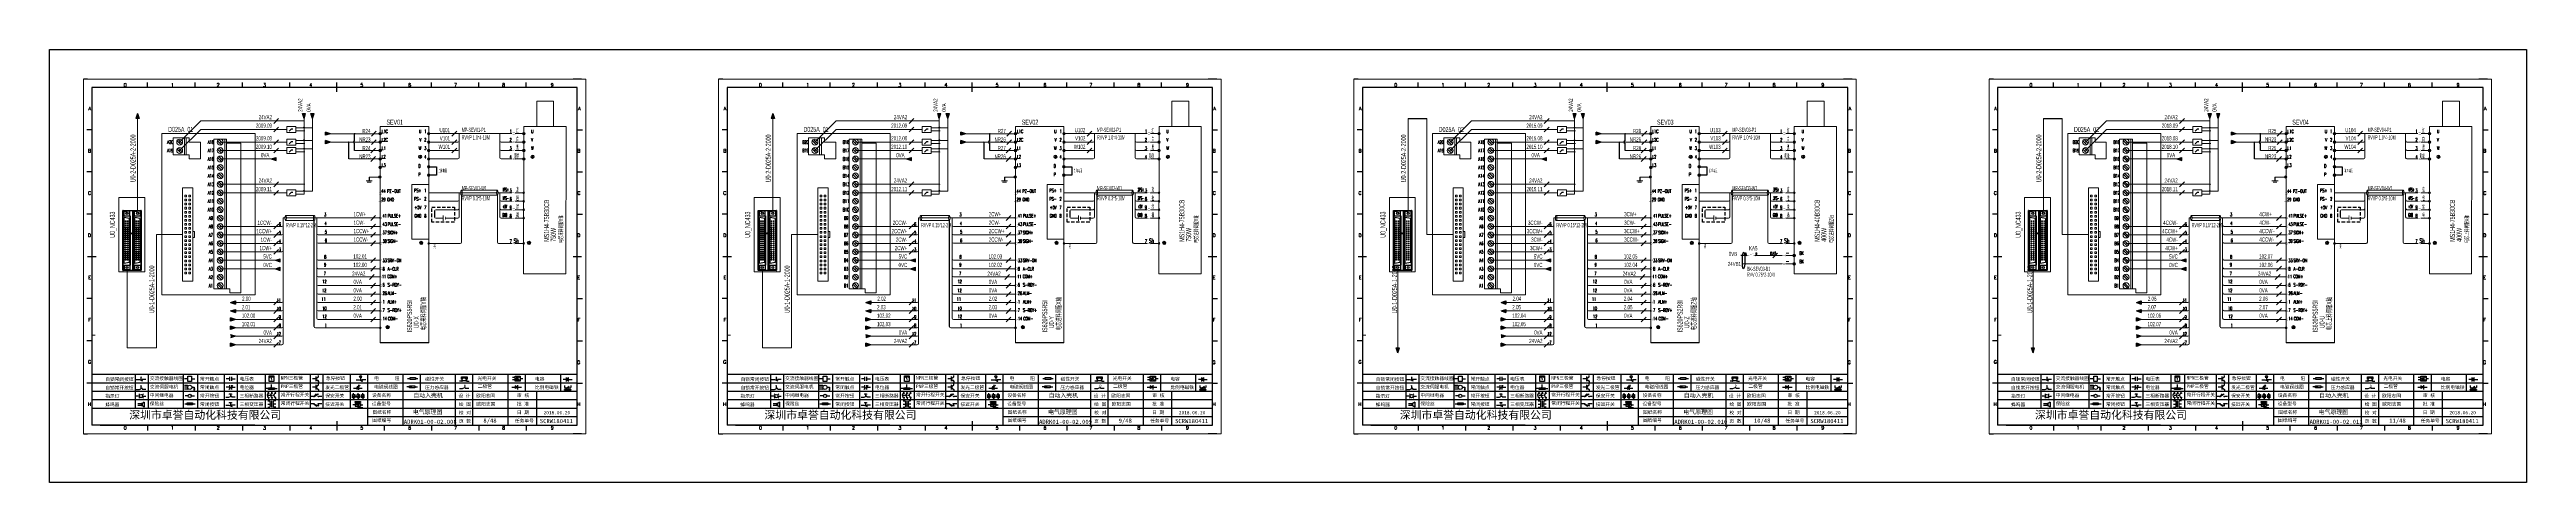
# Model space of a CAD drawing. Header units: millimetres. Extents: x 336 to 12810, y -1577 to 4105.
# Drawn here: x 6461 to 7925, y -364 to -108 of the extents above; entities that cross this region are included whole.
import ezdxf
from ezdxf.enums import TextEntityAlignment as Align

# ---------------------------------------------------------------- set-up
doc = ezdxf.new("R2010")
doc.units = ezdxf.units.MM
doc.linetypes.add('ACAD_ISO02W100', pattern=[15, 12, -3])
doc.linetypes.add('DASHED', pattern=[0.75, 0.5, -0.25])
for name, color, linetype in [('AE_BOR', 1, 'Continuous'), ('ELEMENT', 3, 'Continuous'), ('SYMS', 7, 'Continuous'), ('Z_OM_GAIKEI', 7, 'Continuous')]:
    doc.layers.add(name, color=color, linetype=linetype)
doc.layers.add('Dimension', color=3, linetype='Continuous', lineweight=13)
doc.styles.get("Standard").update_dxf_attribs({"font": ''})
doc.styles.add('WD', font='romans.shx', dxfattribs={"width": 0.8, "bigfont": 'gbcbig.shx'})
doc.styles.add('样式 8', font='arial.ttf', dxfattribs={"width": 0.6, "height": 2.5})
doc.styles.add('汉字', font='')
doc.styles.get('Standard').set_extended_font_data('SimSun')
doc.styles.get('汉字').set_extended_font_data('新宋体')

# ---------------------------------------------------------------- blocks, each defined once
blk = doc.blocks.new('磁性开关')
at = {"linetype": 'ByBlock'}
h = blk.add_hatch(dxfattribs=at)
h.set_pattern_fill('ANSI31', color=256, scale=0.1, style=0)
h.paths.add_polyline_path([(-1910.9, -776.7), (-1910.9, -775.3), (-1907.7, -775.3), (-1907.7, -776.7), (-1908.3, -776.7), (-1908.3, -775.8), (-1910.3, -775.8), (-1910.3, -776.7)])
for p, q in [((-1910.9, -776.7), (-1910.9, -775.3)), ((-1910.9, -775.3), (-1907.7, -775.3)), ((-1910.3, -776.7), (-1910.3, -775.8)), ((-1910.3, -775.8), (-1908.3, -775.8)), ((-1908.3, -776.7), (-1908.3, -775.8)), ((-1907.7, -775.3), (-1907.7, -776.7)), ((-1910.9, -777.8), (-1912.1, -777.8)), ((-1910.9, -776.7), (-1910.3, -776.7)), ((-1910.9, -777.4), (-1907.7, -777.4)), ((-1908.3, -776.7), (-1907.7, -776.7)), ((-1907.7, -777.8), (-1906.5, -777.8))]:
    blk.add_line(p, q, dxfattribs=at)
for centre in [(-1910.7, -777.8), (-1907.9, -777.8)]:
    blk.add_circle(centre, 0.225, dxfattribs=at)
blk = doc.blocks.new('*U6')
at = {"linetype": 'ByBlock'}
for p, q in [((-1911.9, -782.1), (-1910.1, -782.1)), ((-1910.1, -782.1), (-1908.2, -782.9)), ((-1909.2, -780.5), (-1909.2, -780.7)), ((-1909.2, -780.5), (-1908.9, -780.8)), ((-1909.2, -780.8), (-1909.2, -781.1)), ((-1909.2, -781.2), (-1909.2, -781.4)), ((-1909.2, -781.6), (-1909.2, -781.8)), ((-1909.2, -782), (-1909.2, -782.2)), ((-1909.2, -782.4), (-1909.2, -782.4)), ((-1908.5, -783.1), (-1908.5, -782.1)), ((-1906.3, -782.1), (-1908.5, -782.1))]:
    blk.add_line(p, q, dxfattribs=at)
blk = doc.blocks.new('*U8')
at = {"linetype": 'ByBlock'}
for p, q in [((-1908.9, -791.2), (-1909.2, -790.7)), ((-1909.2, -790.7), (-1909.2, -790.9)), ((-1911.9, -792.9), (-1910.1, -792.9)), ((-1910.1, -792.9), (-1908.2, -792.1)), ((-1909.2, -791.1), (-1909.2, -791.3)), ((-1909.2, -791.5), (-1909.2, -791.7)), ((-1909.2, -791.9), (-1909.2, -792.1)), ((-1909.2, -792.3), (-1909.2, -792.5)), ((-1906.3, -792.9), (-1908.5, -792.9))]:
    blk.add_line(p, q, dxfattribs=at)
blk = doc.blocks.new('蜂鸣器')
at = {"linetype": 'ByBlock'}
for p, q in [((-1908.8, -796.5), (-1911, -796.5)), ((-1908.8, -797.5), (-1911, -797.5)), ((-1908.3, -796.3), (-1908.8, -796.3)), ((-1908.8, -797.7), (-1908.8, -796.3)), ((-1908.3, -797.7), (-1908.8, -797.7)), ((-1907.2, -795.5), (-1908.3, -796.3)), ((-1908.3, -797.7), (-1908.3, -796.3)), ((-1907.2, -798.4), (-1908.3, -797.7)), ((-1907.2, -795.5), (-1907.2, -798.4))]:
    blk.add_line(p, q, dxfattribs=at)
blk = doc.blocks.new('指示灯')
at = {"linetype": 'ByBlock'}
for p, q in [((-1854.6, -775.6), (-1854, -776.2)), ((-1851.9, -775.6), (-1852.5, -776.2)), ((-1854.2, -776.9), (-1856.1, -776.9)), ((-1854.6, -778.2), (-1854, -777.6)), ((-1851.9, -778.2), (-1852.5, -777.6)), ((-1852.3, -776.9), (-1850.5, -776.9))]:
    blk.add_line(p, q, dxfattribs=at)
blk.add_circle((-1853.3, -776.9), 0.992, dxfattribs=at)
blk = doc.blocks.new('光电开关')
at = {"linetype": 'ByBlock'}
h = blk.add_hatch(dxfattribs=at)
h.set_pattern_fill('ANSI31', color=256, scale=0.01, style=0)
h.set_pattern_definition([(45, (0.172267, 0), (-0.0224506403, 0.0224506403), [])])
h.paths.add_polyline_path([(-1882.4, -776.3), (-1882.5, -775.9), (-1882.7, -776.1)])
h.paths.add_polyline_path([(-1882.9, -776.2), (-1882.4, -776.3), (-1882.7, -776.1)])
h.paths.add_polyline_path([(-1883.1, -776.9), (-1883.1, -776.5), (-1883.3, -776.6)])
h.paths.add_polyline_path([(-1883.5, -776.8), (-1883.1, -776.9), (-1883.3, -776.6)])
for p, q in [((-1884, -776), (-1885.6, -776)), ((-1880.9, -775.3), (-1884, -778.1)), ((-1883.8, -776.1), (-1883.1, -776.9)), ((-1883.1, -775.6), (-1882.4, -776.3)), ((-1882.5, -775.9), (-1882.9, -776.2)), ((-1882.4, -776.3), (-1882.5, -775.9)), ((-1884, -777.4), (-1885.6, -777.4)), ((-1883.1, -776.5), (-1883.5, -776.8)), ((-1883.1, -776.9), (-1883.5, -776.8)), ((-1883.1, -776.9), (-1883.1, -776.5)), ((-1882.4, -776.3), (-1882.9, -776.2)), ((-1882.8, -777.5), (-1882.2, -777.5)), ((-1882.2, -777.5), (-1882.2, -777.1)), ((-1882.2, -777.1), (-1881.8, -777.1)), ((-1881.8, -777.5), (-1881.8, -777.1)), ((-1881.2, -777.5), (-1881.8, -777.5)), ((-1879.4, -776.7), (-1880.9, -776.7))]:
    blk.add_line(p, q, dxfattribs=at)
blk.add_lwpolyline([(-1884, -775.3), (-1880.9, -775.3), (-1880.9, -778.1), (-1884, -778.1)], close=True, dxfattribs=at)
blk = doc.blocks.new('交流接触器线圈')
at = {"linetype": 'ByBlock'}
for p, q in [((-1880.8, -781.8), (-1882.9, -781.8)), ((-1878.7, -781.8), (-1876.7, -781.8))]:
    blk.add_line(p, q, dxfattribs=at)
blk.add_lwpolyline([(-1880.8, -780.3), (-1878.7, -780.3), (-1878.7, -783.3), (-1880.8, -783.3)], close=True, dxfattribs=at)
blk = doc.blocks.new('交流伺服电机')
at = {"linetype": 'ByBlock'}
for p, q in [((-1881, -785.7), (-1882.9, -785.7)), ((-1881, -786.8), (-1882.9, -786.8)), ((-1881, -787.9), (-1882.9, -787.9)), ((-1881, -785.7), (-1880.7, -786)), ((-1881, -787.9), (-1880.7, -787.7)), ((-1878.5, -786.8), (-1877.1, -786.8)), ((-1877.5, -787.7), (-1876.6, -787.7)), ((-1877.4, -788), (-1876.7, -788)), ((-1877.2, -788.3), (-1876.9, -788.3)), ((-1877.1, -786.8), (-1877.1, -787.7))]:
    blk.add_line(p, q, dxfattribs=at)
blk.add_circle((-1879.7, -786.8), 1.24, dxfattribs=at)
blk = doc.blocks.new('中间继电器')
at = {"linetype": 'ByBlock'}
for p, q in [((-1880.7, -791.9), (-1882.5, -791.9)), ((-1878.7, -791.9), (-1876.9, -791.9))]:
    blk.add_line(p, q, dxfattribs=at)
blk.add_circle((-1879.7, -791.9), 0.992, dxfattribs=at)
blk = doc.blocks.new('保险丝')
at = {"linetype": 'ByBlock'}
blk.add_line((-1882.7, -796.5), (-1876.5, -796.5), dxfattribs=at)
blk.add_lwpolyline([(-1881.2, -795.9), (-1878.1, -795.9), (-1878.1, -797.1), (-1881.2, -797.1)], close=True, dxfattribs=at)
blk = doc.blocks.new('常开按钮')
at = {"linetype": 'ByBlock'}
for p, q in [((-1911.9, -787.7), (-1910.1, -787.7)), ((-1910.1, -787.7), (-1908.2, -786.9)), ((-1909.9, -785.7), (-1908.6, -785.7)), ((-1909.9, -785.7), (-1909.9, -786.1)), ((-1909.2, -785.7), (-1909.2, -785.9)), ((-1909.2, -786.1), (-1909.2, -786.3)), ((-1909.2, -786.4), (-1909.2, -786.7)), ((-1909.2, -786.8), (-1909.2, -787.1)), ((-1909.2, -787.2), (-1909.2, -787.4)), ((-1908.6, -785.7), (-1908.6, -786.1)), ((-1906.3, -787.7), (-1908.5, -787.7))]:
    blk.add_line(p, q, dxfattribs=at)
blk = doc.blocks.new('常开触点')
at = {"linetype": 'ByBlock'}
for p, q in [((-1853.8, -781.8), (-1855.9, -781.8)), ((-1853.8, -783), (-1853.8, -780.6)), ((-1852.6, -783), (-1852.6, -780.6)), ((-1852.6, -781.8), (-1850.5, -781.8))]:
    blk.add_line(p, q, dxfattribs=at)
blk = doc.blocks.new('常闭触点')
at = {"linetype": 'ByBlock'}
for p, q in [((-1853.8, -786.8), (-1855.9, -786.8)), ((-1852, -785.7), (-1854.4, -788.1)), ((-1853.8, -788), (-1853.8, -785.6)), ((-1852.6, -788), (-1852.6, -785.6)), ((-1852.6, -786.8), (-1850.5, -786.8))]:
    blk.add_line(p, q, dxfattribs=at)
blk = doc.blocks.new('常闭按钮')
at = {"linetype": 'ByBlock'}
for p, q in [((-1856.1, -792.3), (-1854.3, -792.3)), ((-1854.3, -792.3), (-1852.4, -793.1)), ((-1854.1, -790.8), (-1852.8, -790.8)), ((-1854.1, -790.8), (-1854.1, -791.2)), ((-1853.4, -790.8), (-1853.4, -791)), ((-1853.4, -791.2), (-1853.4, -791.4)), ((-1853.4, -791.6), (-1853.4, -791.8)), ((-1853.4, -792), (-1853.4, -792.2)), ((-1853.4, -792.4), (-1853.4, -792.5)), ((-1852.8, -790.8), (-1852.8, -791.2)), ((-1850.5, -792.3), (-1852.7, -792.3)), ((-1852.7, -792.3), (-1852.7, -793.4))]:
    blk.add_line(p, q, dxfattribs=at)
blk = doc.blocks.new('电磁阀线圈')
at = {"linetype": 'ByBlock'}
for p, q in [((-1854.6, -796.5), (-1856.2, -796.5)), ((-1854.6, -795.9), (-1853.7, -797.2)), ((-1853.7, -795.9), (-1854.6, -797.2)), ((-1853.7, -795.9), (-1853.7, -797.2)), ((-1851.5, -796.5), (-1850, -796.5))]:
    blk.add_line(p, q, dxfattribs=at)
blk.add_lwpolyline([(-1854.6, -795.9), (-1851.5, -795.9), (-1851.5, -797.2), (-1854.6, -797.2)], close=True, dxfattribs=at)
blk = doc.blocks.new('电压表')
at = {"linetype": 'ByBlock'}
for p, q in [((-1814.8, -780.7), (-1814.9, -781.1)), ((-1814.6, -781), (-1814.9, -781.1)), ((-1814.8, -780.7), (-1814.5, -782.3)), ((-1814.8, -780.7), (-1814.6, -781))]:
    blk.add_line(p, q, dxfattribs=at)
blk.add_lwpolyline([(-1815.8, -780.3), (-1813.1, -780.3), (-1813.1, -783.5), (-1815.8, -783.5)], close=True, dxfattribs=at)
blk.add_arc((-1814.5, -782.3), 1.56, 46.8313, 133.1687, dxfattribs=at)
at = {"linetype": 'ByBlock', "insert": (-1814.7, -782.4), "char_height": 0.75, "width": 0.677, "attachment_point": 1}
blk.add_mtext('V', dxfattribs=at)
blk = doc.blocks.new('电位器')
at = {"linetype": 'ByBlock'}
for p, q in [((-1816.2, -787.8), (-1817.8, -787.8)), ((-1814.4, -787.3), (-1814.6, -787)), ((-1814.6, -787), (-1814.3, -787)), ((-1814.4, -787.3), (-1814.4, -785.4)), ((-1814.4, -787.3), (-1814.3, -787)), ((-1812.7, -787.8), (-1811.1, -787.8))]:
    blk.add_line(p, q, dxfattribs=at)
blk.add_lwpolyline([(-1816.2, -787.3), (-1812.7, -787.3), (-1812.7, -788.2), (-1816.2, -788.2)], close=True, dxfattribs=at)
blk = doc.blocks.new('三相断路器')
at = {"linetype": 'ByBlock'}
for p, q in [((-1816.2, -790.3), (-1816.2, -789.7)), ((-1814.2, -790.3), (-1814.2, -789.7)), ((-1812.2, -790.3), (-1812.2, -789.7)), ((-1817.1, -791.7), (-1816.7, -791.7)), ((-1816.4, -791.7), (-1816, -791.7)), ((-1816.2, -793.2), (-1816.2, -793.8)), ((-1815.8, -791.7), (-1815.3, -791.7)), ((-1815.1, -791.7), (-1814.7, -791.7)), ((-1814.4, -791.7), (-1814, -791.7)), ((-1814.2, -793.2), (-1814.2, -793.8)), ((-1813.7, -791.7), (-1813.3, -791.7)), ((-1812.2, -793.2), (-1812.2, -793.8))]:
    blk.add_line(p, q, dxfattribs=at)
for centre in [(-1816.2, -790.5), (-1814.2, -790.5), (-1812.2, -790.5), (-1816.2, -793), (-1814.2, -793), (-1812.2, -793)]:
    blk.add_circle(centre, 0.219, dxfattribs=at)
for centre in [(-1815.8, -791.7), (-1813.8, -791.7), (-1811.8, -791.7)]:
    blk.add_arc(centre, 1.32, 115.5791, 244.4209, dxfattribs=at)
blk = doc.blocks.new('三相变压器')
at = {"linetype": 'ByBlock'}
for p, q in [((-1816.7, -795), (-1815.4, -795)), ((-1816.7, -796.9), (-1815.4, -796.9)), ((-1816.7, -798.7), (-1815.4, -798.7)), ((-1815.4, -795), (-1815.4, -795.2)), ((-1815.4, -798.7), (-1815.4, -798.5)), ((-1814.3, -798.7), (-1814.3, -795)), ((-1812, -795), (-1813.3, -795)), ((-1813.3, -795), (-1813.3, -795.2)), ((-1812, -796.9), (-1813.3, -796.9)), ((-1813.3, -798.7), (-1813.3, -798.5)), ((-1812, -798.7), (-1813.3, -798.7))]:
    blk.add_line(p, q, dxfattribs=at)
for centre, start, end in [((-1815.4, -795.5), 270, 90), ((-1815.4, -796.1), 270, 90), ((-1815.4, -796.6), 270, 90), ((-1815.4, -797.1), 270, 90), ((-1815.4, -797.7), 270, 90), ((-1815.4, -798.2), 270, 90), ((-1813.3, -795.5), 90, 270), ((-1813.3, -796.1), 90, 270), ((-1813.3, -796.6), 90, 270), ((-1813.3, -797.1), 90, 270), ((-1813.3, -797.7), 90, 270), ((-1813.3, -798.2), 90, 270)]:
    blk.add_arc(centre, 0.271, start, end, dxfattribs=at)
blk = doc.blocks.new('压力感应器')
at = {"linetype": 'ByBlock'}
for p, q in [((-1817.4, -777.7), (-1815.6, -777.7)), ((-1815.6, -777.7), (-1813.7, -776.9)), ((-1811.8, -777.7), (-1814, -777.7))]:
    blk.add_line(p, q, dxfattribs=at)
at = {"linetype": 'ByBlock', "insert": (-1814.6, -775.5), "char_height": 1.68, "width": 1.224, "attachment_point": 1}
blk.add_mtext('{\\fNSimSun|b0|i0|c134|p49;P}', dxfattribs=at)
blk = doc.blocks.new('二极管')
at = {"linetype": 'ByBlock'}
for p, q in [((-1784, -776.8), (-1785.7, -775.9)), ((-1785.7, -775.9), (-1785.7, -777.6)), ((-1784, -778), (-1784, -775.6)), ((-1787.5, -776.8), (-1781.9, -776.8)), ((-1784, -776.8), (-1785.7, -777.6))]:
    blk.add_line(p, q, dxfattribs=at)
blk = doc.blocks.new('NPN三极管')
at = {"linetype": 'ByBlock'}
for p, q in [((-1785.7, -782), (-1787.8, -782)), ((-1785.7, -780.6), (-1785.7, -783.3)), ((-1785.7, -781.8), (-1784.1, -780.7)), ((-1785.7, -782.1), (-1784.1, -783.3)), ((-1784.4, -782.7), (-1784.7, -783.2)), ((-1784.1, -783.3), (-1784.7, -783.2)), ((-1784.1, -783.3), (-1784.4, -782.7)), ((-1784.1, -780.7), (-1784.1, -780)), ((-1784.1, -783.3), (-1784.1, -784))]:
    blk.add_line(p, q, dxfattribs=at)
blk = doc.blocks.new('PNP三极管')
at = {"linetype": 'ByBlock'}
for p, q in [((-1784.9, -786.7), (-1787, -786.7)), ((-1784.9, -785.4), (-1784.9, -788.1)), ((-1784.9, -786.6), (-1783.3, -785.4)), ((-1784.9, -786.9), (-1783.3, -788)), ((-1784.9, -786.9), (-1784.3, -787)), ((-1784.9, -786.9), (-1784.6, -787.4)), ((-1784.3, -787), (-1784.6, -787.4)), ((-1783.3, -785.4), (-1783.3, -784.7)), ((-1783.3, -788), (-1783.3, -788.7))]:
    blk.add_line(p, q, dxfattribs=at)
blk = doc.blocks.new('常开行程开关')
at = {"linetype": 'ByBlock'}
for p, q in [((-1785.9, -792.2), (-1784.5, -790.6)), ((-1785.9, -792.2), (-1783.4, -790.7)), ((-1784.5, -790.6), (-1784.2, -791.2)), ((-1786.3, -792.3), (-1788, -792.3)), ((-1781.5, -792.3), (-1783.2, -792.3))]:
    blk.add_line(p, q, dxfattribs=at)
for centre in [(-1786.1, -792.3), (-1783.4, -792.3)]:
    blk.add_circle(centre, 0.219, dxfattribs=at)
blk = doc.blocks.new('常闭行程开关')
at = {"linetype": 'ByBlock'}
for p, q in [((-1786.3, -796.6), (-1788.1, -796.6)), ((-1785.9, -796.7), (-1783.2, -797.7)), ((-1785.9, -796.7), (-1784.3, -798)), ((-1784.3, -798), (-1784.1, -797.4)), ((-1783.5, -796.8), (-1783.5, -797.8)), ((-1781.5, -796.6), (-1783.3, -796.6))]:
    blk.add_line(p, q, dxfattribs=at)
for centre in [(-1786.1, -796.6), (-1783.5, -796.6)]:
    blk.add_circle(centre, 0.219, dxfattribs=at)
blk = doc.blocks.new('电容')
at = {"linetype": 'ByBlock'}
for p, q in [((-1756.1, -781.8), (-1758.1, -781.8)), ((-1756.1, -783), (-1756.1, -780.6)), ((-1754.9, -780.8), (-1756.1, -781.5)), ((-1754.9, -781.4), (-1756.1, -782.2)), ((-1754.9, -782), (-1756.1, -782.7)), ((-1754.9, -783), (-1754.9, -780.6)), ((-1754.9, -781.8), (-1752.8, -781.8))]:
    blk.add_line(p, q, dxfattribs=at)
blk = doc.blocks.new('发光二极管')
at = {"linetype": 'ByBlock'}
for p, q in [((-1758, -786.8), (-1752.9, -786.8)), ((-1754.8, -786.8), (-1756, -786.2)), ((-1756, -786.2), (-1756, -787.4)), ((-1754.8, -786.8), (-1756, -787.4)), ((-1755.8, -785.9), (-1754.9, -785.1)), ((-1754.9, -785.1), (-1755.2, -785.2)), ((-1755.2, -785.2), (-1755, -785.4)), ((-1755.1, -785.9), (-1754.2, -785.1)), ((-1754.9, -785.1), (-1755, -785.4)), ((-1754.8, -787.6), (-1754.8, -785.9)), ((-1754.2, -785.1), (-1754.5, -785.2)), ((-1754.5, -785.2), (-1754.3, -785.4)), ((-1754.2, -785.1), (-1754.3, -785.4))]:
    blk.add_line(p, q, dxfattribs=at)
blk = doc.blocks.new('比例电磁阀')
at = {"linetype": 'ByBlock'}
for p, q in [((-1757.3, -775.4), (-1757.3, -776.7)), ((-1754.5, -776), (-1756.3, -777.4)), ((-1753.6, -775.4), (-1753.6, -776.7)), ((-1757.3, -776.7), (-1757.1, -776.7)), ((-1753.6, -777.7), (-1757.3, -777.7)), ((-1757.3, -778.1), (-1757.3, -777.7)), ((-1753.6, -778.1), (-1757.3, -778.1)), ((-1756.3, -777.4), (-1756.2, -777.3)), ((-1756.3, -777.4), (-1756.1, -777.4)), ((-1756.1, -777.4), (-1756.2, -777.3)), ((-1753.6, -776.7), (-1753.8, -776.7)), ((-1753.6, -777.7), (-1753.6, -778.1))]:
    blk.add_line(p, q, dxfattribs=at)
for centre in [(-1756.8, -776.7), (-1756.2, -776.7), (-1755.7, -776.7), (-1755.2, -776.7), (-1754.6, -776.7), (-1754.1, -776.7)]:
    blk.add_arc(centre, 0.271, 180, 0, dxfattribs=at)
blk = doc.blocks.new('保安开关')
at = {"linetype": 'ByBlock'}
for p, q in [((-1758, -790.8), (-1758, -790)), ((-1755.2, -790.8), (-1755.2, -790)), ((-1752.4, -790.8), (-1752.4, -790)), ((-1757.3, -790.8), (-1758.6, -792.8)), ((-1758, -792.8), (-1758, -793.6)), ((-1757.3, -791.8), (-1756.7, -791.8)), ((-1756.4, -791.8), (-1755.9, -791.8)), ((-1754.5, -790.8), (-1755.8, -792.8)), ((-1755.2, -792.8), (-1755.2, -793.6)), ((-1754.5, -791.8), (-1754.1, -791.8)), ((-1753.7, -791.8), (-1753.1, -791.8)), ((-1751.8, -790.8), (-1753, -792.8)), ((-1752.4, -792.8), (-1752.4, -793.6))]:
    blk.add_line(p, q, dxfattribs=at)
for points in [[(-1758.6, -790.8), (-1757.3, -790.8), (-1757.3, -792.8), (-1758.6, -792.8)], [(-1755.8, -790.8), (-1754.5, -790.8), (-1754.5, -792.8), (-1755.8, -792.8)], [(-1753, -790.8), (-1751.8, -790.8), (-1751.8, -792.8), (-1753, -792.8)]]:
    blk.add_lwpolyline(points, close=True, dxfattribs=at)
blk = doc.blocks.new('接近开关')
at = {"linetype": 'ByBlock'}
h = blk.add_hatch(dxfattribs=at)
h.set_pattern_fill('ANSI31', color=256, scale=0.01, style=0)
h.set_pattern_definition([(45, (-89.131516, -30.795668), (-0.0224506403, 0.0224506403), [])])
h.paths.add_polyline_path([(-1517, -1123.3), (-1517, -1122.8), (-1513.8, -1122.8), (-1513.8, -1123.3)])
for p, q in [((-1517.2, -1124.7), (-1518.4, -1124.7)), ((-1517, -1123.3), (-1517, -1122.8)), ((-1517, -1122.8), (-1513.8, -1122.8)), ((-1517, -1123.3), (-1513.8, -1123.3)), ((-1517, -1123.9), (-1513.8, -1123.9)), ((-1517, -1123.9), (-1517, -1125.5)), ((-1517, -1125.5), (-1513.8, -1125.5)), ((-1515.9, -1124.7), (-1516.4, -1124.7)), ((-1515.1, -1124.3), (-1515.9, -1124.7)), ((-1515.1, -1125.1), (-1515.9, -1124.7)), ((-1515.4, -1125.7), (-1515.4, -1126.4)), ((-1515.4, -1126.4), (-1512.4, -1126.4)), ((-1515.3, -1124.5), (-1515.2, -1124.5)), ((-1515.3, -1124.5), (-1515.3, -1124.6)), ((-1515.3, -1124.9), (-1515.2, -1124.9)), ((-1515.1, -1124.3), (-1515.1, -1125.1)), ((-1515.1, -1124.5), (-1514.6, -1124.5)), ((-1515.1, -1124.9), (-1514.6, -1124.9)), ((-1513.8, -1122.8), (-1513.8, -1123.3)), ((-1513.8, -1123.9), (-1513.8, -1125.5)), ((-1513.5, -1124.7), (-1512.4, -1124.7))]:
    blk.add_line(p, q, dxfattribs=at)
for centre in [(-1517, -1124.7), (-1515.4, -1125.5), (-1513.8, -1124.7)]:
    blk.add_circle(centre, 0.225, dxfattribs=at)
blk = doc.blocks.new('电阻')
at = {"linetype": 'ByBlock'}
for p, q in [((-3.1, 0), (-1.6, 0)), ((1.6, 0), (3.1, 0))]:
    blk.add_line(p, q, dxfattribs=at)
blk.add_lwpolyline([(-1.6, 0.6), (1.6, 0.6), (1.6, -0.6), (-1.6, -0.6)], close=True, dxfattribs=at)
blk = doc.blocks.new('急停按钮')
at = {"linetype": 'ByBlock'}
for p, q in [((-1.9, 0), (0, 0)), ((0, 0), (1.9, -0.8)), ((0.1, 1.5), (1.6, 1.5)), ((0.8, 1.5), (0.8, 1.2)), ((0.8, 1.1), (0.8, 0.9)), ((0.8, 0.7), (0.8, 0.5)), ((0.8, 0.3), (0.8, 0.1)), ((3.8, 0), (1.5, 0)), ((1.5, 0), (1.5, -1.2)), ((0.8, -0.1), (0.8, -0.2))]:
    blk.add_line(p, q, dxfattribs=at)
blk.add_arc((0.8, 1.5), 0.774, 0, 180)
blk = doc.blocks.new('电控横A4')
for p, q in [((292, -5), (5, -5)), ((5, -5), (5, -205)), ((292, -205), (292, -5)), ((10, -205), (289.5, -205)), ((130.8, -205), (190.8, -205)), ((190.8, -205), (259.5, -205))]:
    blk.add_line(p, q)
at = {"lineweight": 9, "ltscale": 0.1}
for p, q in [((5, -151.6), (7, -151.6)), ((101.3, -205), (130.8, -205)), ((129.4, -205), (129.4, -205)), ((129.4, -205), (129.4, -205)), ((129.4, -205), (129.4, -205)), ((129.4, -205), (129.4, -205))]:
    blk.add_line(p, q, dxfattribs=at)
at = {"linetype": 'ByBlock'}
for p, q in [((292, -175), (5, -175)), ((292, -180), (5, -180)), ((292, -185), (5, -185)), ((292, -190), (5, -190)), ((292, -195), (5, -195)), ((292, -200), (168, -200))]:
    blk.add_line(p, q, dxfattribs=at)
at = {"color": 0, "lineweight": -2}
for p, q in [((30.6, -175), (30.6, -195)), ((38.3, -175), (38.3, -195)), ((59, -175), (59, -195)), ((67.4, -175), (67.4, -195)), ((83.3, -175), (83.3, -195)), ((90.9, -175), (90.9, -195)), ((107.4, -175), (107.4, -195)), ((115.5, -175), (115.5, -195)), ((134.1, -175), (134.1, -195)), ((141.5, -175), (141.5, -195)), ((157.8, -175), (157.8, -195)), ((168, -175), (168, -204.9)), ((188.8, -175), (188.8, -185)), ((199.1, -175), (199.1, -185)), ((219.9, -175), (219.9, -185)), ((230.1, -175), (230.1, -185)), ((250.9, -175), (250.9, -185)), ((261.2, -175), (261.2, -185)), ((282, -175), (282, -185)), ((188.8, -185), (188.8, -204.9)), ((219.9, -185), (219.9, -205)), ((230.1, -185), (230.1, -205)), ((250.9, -185), (250.9, -205)), ((267.8, -185), (267.8, -205))]:
    blk.add_line(p, q, dxfattribs=at)
at = {"color": 0, "ltscale": 2}
for p, q in [((292, -205), (292, -183.6)), ((101.3, -205), (5, -205)), ((259.5, -205), (289.5, -205)), ((259.5, -205), (292, -205))]:
    blk.add_line(p, q, dxfattribs=at)
at = {"layer": 'AE_BOR', "lineweight": 30}
for p, q in [((2.5, 0), (0, 0)), ((294.5, 0), (289.5, 0)), ((0, -210), (2.5, -210)), ((294.5, -210), (289.5, -210))]:
    blk.add_line(p, q, dxfattribs=at)
at = {"layer": 'AE_BOR', "color": 1, "lineweight": 15}
for p, q in [((0, 0), (297, 0)), ((0, -210), (0, 0)), ((297, 0), (297, -210)), ((297, -210), (0, -210))]:
    blk.add_line(p, q, dxfattribs=at)
at = {"layer": 'AE_BOR'}
for p, q in [((38, -5), (38, -2)), ((66, -5), (66, -2)), ((94, -5), (94, -2)), ((122, -5), (122, -2)), ((149.8, -5), (149.8, -2)), ((177.8, -5), (177.8, -2)), ((205.8, -5), (205.8, -2)), ((233.8, -5), (233.8, -2)), ((261.8, -5), (261.8, -2)), ((5, -30), (2, -30)), ((292, -30), (295, -30)), ((5, -55), (2, -55)), ((292, -55), (295, -55)), ((5, -80), (2, -80)), ((292, -80), (295, -80)), ((5, -130), (2, -130)), ((292, -130), (295, -130)), ((5, -155), (2, -155)), ((292, -155), (295, -155)), ((5, -180), (2, -180)), ((292, -180), (295, -180)), ((38, -205), (38, -208)), ((66, -205), (66, -208)), ((94, -205), (94, -208)), ((122, -205), (122, -208)), ((149.8, -205), (149.8, -208)), ((177.8, -205), (177.8, -208)), ((205.8, -205), (205.8, -208)), ((233.8, -205), (233.8, -208)), ((261.8, -205), (261.8, -208))]:
    blk.add_line(p, q, dxfattribs=at)
at = {"layer": 'AE_BOR', "color": 2, "lineweight": 30}
for p, q in [((149.8, -7.5), (149.8, -2.5)), ((2.5, -105), (7.5, -105)), ((289.5, -105), (294.5, -105)), ((149.8, -202.5), (149.8, -207.5)), ((149.8, -205), (149.8, -207.5))]:
    blk.add_line(p, q, dxfattribs=at)
at = {"linetype": 'ByBlock'}
for name, p in [('NPN三极管', (1923.2, 604.5)), ('*U6', (1943.2, 604.2)), ('*U8', (1943.2, 609.2)), ('指示灯', (1887.4, 589.2)), ('交流接触器线圈', (1942.6, 604.3)), ('交流伺服电机', (1942.6, 604.3)), ('中间继电器', (1942.6, 604.3)), ('常开按钮', (1996.1, 599.3)), ('常开触点', (1940.3, 604.3)), ('常闭触点', (1940.3, 604.3)), ('电位器', (1925.7, 604.5)), ('三相断路器', (1925.7, 604.5)), ('电压表', (1925.7, 604.5)), ('常开行程开关', (1922.4, 604.3)), ('PNP三极管', (1922.4, 604.3)), ('保安开关', (1917.7, 604)), ('发光二极管', (1917.7, 603.7)), ('电磁阀线圈', (2047.5, 614.3)), ('压力感应器', (2039.7, 594.5)), ('磁性开关', (2134.5, 599)), ('二极管', (2040.9, 594.3)), ('光电开关', (2139.2, 599.3)), ('电容', (2041.7, 604)), ('比例电磁阀', (2041.7, 594)), ('蜂鸣器', (1943.2, 604.2)), ('保险丝', (1942.6, 604.3)), ('常闭按钮', (1940.3, 599.3)), ('三相变压器', (1925.7, 604.5)), ('常闭行程开关', (1922.4, 604.3)), ('接近开关', (1677.7, 931.9))]:
    blk.add_blockref(name, p, dxfattribs=at)
for name, p in [('急停按钮', (163.1, -178)), ('电阻', (194.7, -177.2))]:
    blk.add_blockref(name, p)
at = {"char_height": 2, "attachment_point": 1, "style": '汉字'}
for s, insert in [('{\\fKaiTi_GB2312|b0|i0|c134|p49;NPN三极管}', (116.7, -175.9)), ('{\\fKaiTi_GB2312|b0|i0|c134|p49;指示灯}', (12.9, -186.7)), ('{\\fKaiTi_GB2312|b0|i0|c134|p49;自锁常闭按钮}', (12.9, -176.7)), ('{\\fKaiTi_GB2312|b0|i0|c134|p49;自锁常开按钮}', (12.9, -181.7)), ('{\\fKaiTi_GB2312|b0|i0|c134|p49;交流接触器线圈}', (39.3, -176.2)), ('{\\fKaiTi_GB2312|b0|i0|c134|p49;交流伺服电机}', (39.3, -181.2)), ('{\\fKaiTi_GB2312|b0|i0|c134|p49;中间继电器}', (39.3, -186.2)), ('{\\fKaiTi_GB2312|b0|i0|c134|p49;常开触点}', (69, -176.5)), ('{\\fKaiTi_GB2312|b0|i0|c134|p49;常闭触点}', (69, -181.5)), ('{\\fKaiTi_GB2312|b0|i0|c134|p49;常开按钮}', (69, -186.5)), ('{\\fKaiTi_GB2312|b0|i0|c134|p49;三相断路器}', (92.4, -186.5)), ('{\\fKaiTi_GB2312|b0|i0|c134|p49;电压表}', (92.4, -176.5)), ('{\\fKaiTi_GB2312|b0|i0|c134|p49;电位器}', (92.4, -181.5)), ('{\\fKaiTi_GB2312|b0|i0|c134|p49;PNP三极管}', (116.7, -180.9)), ('{\\fKaiTi_GB2312|b0|i0|c134|p49;常开行程开关}', (116.7, -185.9)), ('{\\fKaiTi_GB2312|b0|i0|c134|p49;发光二极管}', (143, -181.5)), ('{\\fKaiTi_GB2312|b0|i0|c134|p49;保安开关}', (143, -186.5)), ('{\\fKaiTi_GB2312|b0|i0|c134|p49;急停按钮}', (143.4, -176.1)), ('设备名称', (170.7, -186.2)), ('{\\fKaiTi_GB2312|b0|i0|c134|p49;电      阻}', (171.9, -176.2)), ('{\\fKaiTi_GB2312|b0|i0|c134|p49;电磁阀线圈}', (171.9, -181.2)), ('{\\fKaiTi_GB2312|b0|i0|c134|p49;磁性开关}', (202.1, -176.5)), ('{\\fKaiTi_GB2312|b0|i0|c134|p49;压力感应器}', (202, -181.5)), ('{\\fKaiTi_GB2312|b0|i0|c134|p0;设 计}', (221.7, -186.5)), ('{\\fKaiTi_GB2312|b0|i0|c134|p49;光电开关}', (233, -176.2)), ('{\\fKaiTi_GB2312|b0|i0|c134|p49;二极管}', (233.2, -180.9)), ('{\\fKaiTi_GB2312|b0|i0|c134|p0;审 核}', (256.4, -186.3)), ('{\\fKaiTi_GB2312|b0|i0|c134|p49;比例电磁铁}', (267, -181.5)), ('{\\fKaiTi_GB2312|b0|i0|c134|p49;电容}', (267, -176.5)), ('{\\fKaiTi_GB2312|b0|i0|c134|p49;蜂鸣器}', (12.9, -191.7)), ('{\\fKaiTi_GB2312|b0|i0|c134|p49;保险丝}', (39.3, -191.2)), ('{\\fKaiTi_GB2312|b0|i0|c134|p49;常闭按钮}', (69, -191.5)), ('{\\fKaiTi_GB2312|b0|i0|c134|p49;三相变压器}', (92.4, -191.5)), ('{\\fKaiTi_GB2312|b0|i0|c134|p49;常闭行程开关}', (116.7, -190.9)), ('{\\fKaiTi_GB2312|b0|i0|c134|p49;接近开关}', (143, -191.5)), ('设备型号', (170.6, -191.2)), ('图纸编号', (170.8, -201)), ('图纸名称', (170.9, -196.2)), ('{\\fKaiTi_GB2312|b0|i0|c134|p0;绘 图}', (222, -191.5)), ('{\\fKaiTi_GB2312|b0|i0|c134|p0;校 对}', (222, -196.5)), ('{\\fKaiTi_GB2312|b0|i0|c134|p0;页 数}', (222, -201.5)), ('任务单号', (255.1, -201.3)), ('{\\fKaiTi_GB2312|b0|i0|c134|p0;批 准}', (256.3, -191.3)), ('{\\fKaiTi_GB2312|b0|i0|c134|p0;日 期}', (256.3, -196.3))]:
    blk.add_mtext(s, dxfattribs=dict(at, insert=insert))
at = {"color": 0, "lineweight": -2, "insert": (27.1, -196.5), "char_height": 4.706, "width": 96.114, "attachment_point": 1}
blk.add_mtext('深圳市卓誉自动化科技有限公司', dxfattribs=at)
at = {"insert": (272.1, -196.5), "char_height": 2, "width": 60.254, "attachment_point": 1}
blk.add_mtext('{\\fKaiTi_GB2312|b0|i0|c134|p49;2018.06.20}', dxfattribs=at)
at = {"layer": 'AE_BOR', "style": 'WD'}
for s, p in [('0', (24.7, -4.5)), ('1', (52.6, -4.5)), ('2', (79.7, -4.5)), ('3', (107.1, -4.5)), ('4', (134.4, -4.5)), ('5', (164.6, -4.5)), ('6', (192.9, -4.5)), ('7', (220, -4.5)), ('8', (248.4, -4.5)), ('9', (277.2, -4.5)), ('0', (24.7, -207.5)), ('1', (52.6, -207.5)), ('2', (79.7, -207.5)), ('3', (107.1, -207.5)), ('4', (134.4, -207.5)), ('5', (164.6, -207.5)), ('6', (192.9, -207.5)), ('7', (220, -207.5)), ('8', (248.4, -207.5)), ('9', (277.2, -207.5))]:
    blk.add_text(s, height=2, dxfattribs=at).set_placement(p, align=Align.CENTER)
for s, p in [('A', (4.5, -17.5)), ('A', (294, -17.5)), ('B', (4.5, -42.5)), ('B', (293.8, -42.5)), ('C', (4.5, -67.5)), ('C', (293.9, -67.5)), ('D', (4.5, -92.5)), ('D', (293.8, -92.5)), ('E', (4.5, -117.5)), ('E', (293.7, -117.5)), ('F', (4.5, -142.5)), ('F', (293.7, -142.5)), ('F', (293.7, -142.5)), ('G', (4.5, -167.5)), ('G', (293.7, -167.7)), ('H', (4.5, -192.5)), ('H', (293.8, -192.5))]:
    blk.add_text(s, height=2, dxfattribs=at).set_placement(p, align=Align.MIDDLE_RIGHT)
blk = doc.blocks.new('WDDOT')
blk.add_hatch(color=256).paths.add_polyline_path([(0.5, 0, 1), (-0.5, 0, 1)])
blk.add_circle((0, 0), 0.5)
blk = doc.blocks.new('$element$00000498')
at = {"const_width": 0.0233}
for points in [[(0, 0), (0, -0.25)], [(-0.25, -0.2), (0, -0.75)], [(0, -0.75), (0, -1)]]:
    blk.add_lwpolyline(points, dxfattribs=at)
at = {"flags": 9}
blk.add_attdef('S', (0, 0), '', height=0.00000667, dxfattribs=at)
blk = doc.blocks.new('H_KA_NO')
at = {"lineweight": 0}
for centre in [(0.2, 0), (5.6, 0)]:
    blk.add_circle(centre, 0.2, dxfattribs=at)
at = {"layer": 'ELEMENT', "color": 1, "xscale": 5, "yscale": 5, "zscale": 5, "rotation": 270}
blk.add_blockref('$element$00000498', (5.4, 0), dxfattribs=at)
at = {"lineweight": 0, "style": 'WD', "width": 0.8}
blk.add_attdef('端子号', text='', height=1, dxfattribs=at).set_placement((0.2, 0.5), align=Align.RIGHT)
blk.add_attdef('端子号', (5.6, 0.5), '', height=1, dxfattribs=at)

msp = doc.modelspace()

# ---------------------------------------------------------------- hatches: boundary and pattern name
for points in [[(6511.658, -148.794), (6512.594, -145.876), (6513.529, -148.794)], [(6610.075, -145.917), (6611.011, -148.836), (6611.946, -145.917)], [(6615.075, -145.917), (6616.011, -148.836), (6616.946, -145.917)], [(6887.23, -148.794), (6888.165, -145.876), (6889.101, -148.794)], [(6985.647, -145.917), (6986.582, -148.836), (6987.518, -145.917)], [(6990.647, -145.917), (6991.582, -148.836), (6992.518, -145.917)], [(7361.219, -145.917), (7362.154, -148.836), (7363.089, -145.917)], [(7366.219, -145.917), (7367.154, -148.836), (7368.089, -145.917)], [(7736.79, -145.917), (7737.726, -148.836), (7738.661, -145.917)], [(7741.79, -145.917), (7742.726, -148.836), (7743.661, -145.917)], [(6611.207, -156.164, 1), (6610.814, -156.164, 1)], [(6623.727, -158.756), (6623.727, -156.886), (6626.646, -157.821)], [(6986.779, -156.164, 1), (6986.386, -156.164, 1)], [(6999.299, -158.756), (6999.299, -156.886), (7002.217, -157.821)], [(7362.351, -156.164, 1), (7361.957, -156.164, 1)], [(7374.871, -158.756), (7374.871, -156.886), (7377.789, -157.821)], [(7737.922, -156.164, 1), (7737.529, -156.164, 1)], [(7750.442, -158.756), (7750.442, -156.886), (7753.361, -157.821)], [(6591.574, -172.804), (6594.492, -173.739), (6594.492, -171.869)], [(6611.207, -163.664, 1), (6610.814, -163.664, 1)], [(6611.207, -168.664, 1), (6610.814, -168.664, 1)], [(6623.727, -163.756), (6623.727, -161.886), (6626.646, -162.821)], [(6967.146, -172.804), (6970.064, -173.739), (6970.064, -171.869)], [(6986.779, -163.664, 1), (6986.386, -163.664, 1)], [(6986.779, -168.664, 1), (6986.386, -168.664, 1)], [(6999.299, -163.756), (6999.299, -161.886), (7002.217, -162.821)], [(7342.717, -172.804), (7345.636, -173.739), (7345.636, -171.869)], [(7362.351, -163.664, 1), (7361.957, -163.664, 1)], [(7362.351, -168.664, 1), (7361.957, -168.664, 1)], [(7374.871, -163.756), (7374.871, -161.886), (7377.789, -162.821)], [(7718.289, -172.804), (7721.207, -173.739), (7721.207, -171.869)], [(7737.922, -163.664, 1), (7737.529, -163.664, 1)], [(7737.922, -168.664, 1), (7737.529, -168.664, 1)], [(7750.442, -163.756), (7750.442, -161.886), (7753.361, -162.821)], [(6611.207, -187.804, 1), (6610.814, -187.804, 1)], [(6986.779, -187.804, 1), (6986.386, -187.804, 1)], [(7362.351, -187.804, 1), (7361.957, -187.804, 1)], [(7737.922, -187.804, 1), (7737.529, -187.804, 1)], [(6594.074, -232.804), (6596.992, -233.739), (6596.992, -231.869)], [(6969.646, -232.804), (6972.564, -233.739), (6972.564, -231.869)], [(7345.217, -232.804), (7348.136, -233.739), (7348.136, -231.869)], [(7720.789, -232.804), (7723.707, -233.739), (7723.707, -231.869)], [(6594.074, -237.804), (6596.992, -238.739), (6596.992, -236.869)], [(6969.646, -237.804), (6972.564, -238.739), (6972.564, -236.869)], [(7345.217, -237.804), (7348.136, -238.739), (7348.136, -236.869)], [(7720.789, -237.804), (7723.707, -238.739), (7723.707, -236.869)], [(6567.542, -257.808), (6570.461, -258.743), (6570.461, -256.873)], [(6567.542, -262.804), (6570.461, -263.739), (6570.461, -261.869)], [(6943.114, -257.808), (6946.033, -258.743), (6946.033, -256.873)], [(6943.114, -262.804), (6946.033, -263.739), (6946.033, -261.869)], [(7318.686, -257.808), (7321.604, -258.743), (7321.604, -256.873)], [(7318.686, -262.804), (7321.604, -263.739), (7321.604, -261.869)], [(7694.258, -257.808), (7697.176, -258.743), (7697.176, -256.873)], [(7694.258, -262.804), (7697.176, -263.739), (7697.176, -261.869)], [(6567.542, -268.735), (6567.542, -266.865), (6570.461, -267.8)], [(6567.542, -271.865), (6570.461, -272.8), (6567.542, -273.735)], [(6570.461, -277.8), (6567.542, -278.735), (6567.542, -276.865)], [(6943.114, -268.735), (6943.114, -266.865), (6946.033, -267.8)], [(6943.114, -273.735), (6943.114, -271.865), (6946.033, -272.8)], [(6946.033, -277.8), (6943.114, -278.735), (6943.114, -276.865)], [(7318.686, -268.735), (7318.686, -266.865), (7321.604, -267.8)], [(7318.686, -273.735), (7318.686, -271.865), (7321.604, -272.8)], [(7321.604, -277.8), (7318.686, -278.735), (7318.686, -276.865)], [(7694.258, -268.735), (7694.258, -266.865), (7697.176, -267.8)], [(7694.258, -273.735), (7694.258, -271.865), (7697.176, -272.8)], [(7697.176, -277.8), (7694.258, -278.735), (7694.258, -276.865)], [(6567.542, -283.735), (6567.542, -281.865), (6570.461, -282.8)], [(6943.114, -283.735), (6943.114, -281.865), (6946.033, -282.8)], [(7256.703, -284.701), (7257.638, -287.62), (7258.574, -284.701)], [(7318.686, -283.735), (7318.686, -281.865), (7321.604, -282.8)], [(7632.275, -284.701), (7633.21, -287.62), (7634.145, -284.701)], [(7694.258, -283.735), (7694.258, -281.865), (7697.176, -282.8)]]:
    msp.add_hatch(color=256).paths.add_polyline_path(points)
at = {"lineweight": -2}
h = msp.add_hatch(color=0, dxfattribs=at)
edge = h.paths.add_edge_path()
edge.add_arc((6640.901, -157.877), 0.5, 0, 360)
h = msp.add_hatch(color=0, dxfattribs=at)
edge = h.paths.add_edge_path()
edge.add_arc((7016.473, -157.877), 0.5, 0, 360)
h = msp.add_hatch(color=0, dxfattribs=at)
edge = h.paths.add_edge_path()
edge.add_arc((7392.045, -157.877), 0.5, 0, 360)
h = msp.add_hatch(color=0, dxfattribs=at)
edge = h.paths.add_edge_path()
edge.add_arc((7767.617, -157.877), 0.5, 0, 360)
h = msp.add_hatch(color=0, dxfattribs=at)
edge = h.paths.add_edge_path()
edge.add_arc((6637.397, -162.901), 0.5, 0, 360)
h = msp.add_hatch(color=0, dxfattribs=at)
edge = h.paths.add_edge_path()
edge.add_arc((7012.968, -162.901), 0.5, 0, 360)
h = msp.add_hatch(color=0, dxfattribs=at)
edge = h.paths.add_edge_path()
edge.add_arc((7388.54, -162.901), 0.5, 0, 360)
h = msp.add_hatch(color=0, dxfattribs=at)
edge = h.paths.add_edge_path()
edge.add_arc((7764.112, -162.901), 0.5, 0, 360)

# ---------------------------------------------------------------- linework, layer by layer
for p, q in [((6512.594, -145.876), (6511.658, -148.794)), ((6512.594, -145.876), (6513.529, -148.794)), ((6611.011, -148.836), (6610.075, -145.917)), ((6610.075, -145.917), (6611.946, -145.917)), ((6611.011, -148.836), (6611.946, -145.917)), ((6616.011, -148.836), (6615.075, -145.917)), ((6615.075, -145.917), (6616.946, -145.917)), ((6616.011, -148.836), (6616.946, -145.917)), ((6888.165, -145.876), (6887.23, -148.794)), ((6888.165, -145.876), (6889.101, -148.794)), ((6986.582, -148.836), (6985.647, -145.917)), ((6985.647, -145.917), (6987.518, -145.917)), ((6986.582, -148.836), (6987.518, -145.917)), ((6991.582, -148.836), (6990.647, -145.917)), ((6990.647, -145.917), (6992.518, -145.917)), ((6991.582, -148.836), (6992.518, -145.917)), ((7362.154, -148.836), (7361.219, -145.917)), ((7361.219, -145.917), (7363.089, -145.917)), ((7362.154, -148.836), (7363.089, -145.917)), ((7367.154, -148.836), (7366.219, -145.917)), ((7366.219, -145.917), (7368.089, -145.917)), ((7367.154, -148.836), (7368.089, -145.917)), ((7736.79, -145.917), (7738.661, -145.917)), ((7737.726, -148.836), (7736.79, -145.917)), ((7737.726, -148.836), (7738.661, -145.917)), ((7741.79, -145.917), (7743.661, -145.917)), ((7742.726, -148.836), (7741.79, -145.917)), ((7742.726, -148.836), (7743.661, -145.917)), ((6513.529, -148.794), (6511.658, -148.794)), ((6626.646, -157.821), (6623.727, -156.886)), ((6623.727, -158.756), (6623.727, -156.886)), ((6626.646, -157.821), (6623.727, -158.756)), ((6640.897, -162.085), (6640.897, -157.821)), ((6889.101, -148.794), (6887.23, -148.794)), ((7002.217, -157.821), (6999.299, -156.886)), ((6999.299, -158.756), (6999.299, -156.886)), ((7002.217, -157.821), (6999.299, -158.756)), ((7016.469, -162.085), (7016.469, -157.821)), ((7377.789, -157.821), (7374.871, -156.886)), ((7374.871, -158.756), (7374.871, -156.886)), ((7377.789, -157.821), (7374.871, -158.756)), ((7392.04, -162.085), (7392.04, -157.821)), ((7750.442, -158.756), (7750.442, -156.886)), ((7753.361, -157.821), (7750.442, -156.886)), ((7753.361, -157.821), (7750.442, -158.756)), ((7767.612, -162.085), (7767.612, -157.821)), ((6591.574, -172.804), (6594.492, -171.869)), ((6591.574, -172.804), (6594.492, -173.739)), ((6594.492, -173.739), (6594.492, -171.869)), ((6626.646, -162.821), (6623.727, -161.886)), ((6623.727, -163.756), (6623.727, -161.886)), ((6626.646, -162.821), (6623.727, -163.756)), ((6637.48, -172.808), (6637.48, -162.821)), ((6640.897, -167.808), (6640.897, -163.557)), ((6679.652, -170.723), (6679.652, -171.513)), ((6746.142, -170.723), (6746.142, -171.513)), ((6967.146, -172.804), (6970.064, -171.869)), ((6967.146, -172.804), (6970.064, -173.739)), ((6970.064, -173.739), (6970.064, -171.869)), ((7002.217, -162.821), (6999.299, -161.886)), ((6999.299, -163.756), (6999.299, -161.886)), ((7002.217, -162.821), (6999.299, -163.756)), ((7013.051, -172.808), (7013.051, -162.821)), ((7016.469, -167.808), (7016.469, -163.557)), ((7055.223, -170.723), (7055.223, -171.513)), ((7121.714, -170.723), (7121.714, -171.513)), ((7342.717, -172.804), (7345.636, -171.869)), ((7342.717, -172.804), (7345.636, -173.739)), ((7345.636, -173.739), (7345.636, -171.869)), ((7377.789, -162.821), (7374.871, -161.886)), ((7374.871, -163.756), (7374.871, -161.886)), ((7377.789, -162.821), (7374.871, -163.756)), ((7388.623, -172.808), (7388.623, -162.821)), ((7392.04, -167.808), (7392.04, -163.557)), ((7430.795, -170.723), (7430.795, -171.513)), ((7497.285, -170.723), (7497.285, -171.513)), ((7718.289, -172.804), (7721.207, -171.869)), ((7718.289, -172.804), (7721.207, -173.739)), ((7721.207, -173.739), (7721.207, -171.869)), ((7750.442, -163.756), (7750.442, -161.886)), ((7753.361, -162.821), (7750.442, -161.886)), ((7753.361, -162.821), (7750.442, -163.756)), ((7764.195, -172.808), (7764.195, -162.821)), ((7767.612, -167.808), (7767.612, -163.557)), ((7806.367, -170.723), (7806.367, -171.513)), ((7872.857, -170.723), (7872.857, -171.513)), ((6649.52, -183.513), (6649.52, -185.694)), ((6684.705, -177.401), (6689.29, -177.471)), ((6689.29, -182.401), (6684.705, -182.401)), ((6689.29, -177.471), (6689.29, -182.401)), ((7025.091, -183.513), (7025.091, -185.694)), ((7060.276, -177.401), (7064.862, -177.471)), ((7064.862, -182.401), (7060.276, -182.401)), ((7064.862, -177.471), (7064.862, -182.401)), ((7400.663, -183.513), (7400.663, -185.694)), ((7435.848, -177.401), (7440.433, -177.471)), ((7440.433, -182.401), (7435.848, -182.401)), ((7440.433, -177.471), (7440.433, -182.401)), ((7776.235, -183.513), (7776.235, -185.694)), ((7811.42, -177.401), (7816.005, -177.471)), ((7816.005, -182.401), (7811.42, -182.401)), ((7816.005, -177.471), (7816.005, -182.401)), ((6688.082, -203.57), (6688.082, -207.07)), ((7063.654, -203.57), (7063.654, -207.07)), ((7439.226, -203.57), (7439.226, -207.07)), ((7814.797, -203.57), (7814.797, -207.07)), ((6617.018, -272.062), (6617.018, -209.205)), ((6992.589, -272.062), (6992.589, -209.205)), ((7368.161, -272.062), (7368.161, -209.205)), ((7743.733, -272.062), (7743.733, -209.205)), ((6594.074, -232.804), (6596.992, -231.869)), ((6594.074, -232.804), (6596.992, -233.739)), ((6596.992, -233.739), (6596.992, -231.869)), ((6680.337, -221.688), (6680.337, -222.478)), ((6744.018, -221.688), (6744.018, -222.478)), ((6969.646, -232.804), (6972.564, -231.869)), ((6969.646, -232.804), (6972.564, -233.739)), ((6972.564, -233.739), (6972.564, -231.869)), ((7055.908, -221.688), (7055.908, -222.478)), ((7119.59, -221.688), (7119.59, -222.478)), ((7345.217, -232.804), (7348.136, -231.869)), ((7345.217, -232.804), (7348.136, -233.739)), ((7348.136, -233.739), (7348.136, -231.869)), ((7431.48, -221.688), (7431.48, -222.478)), ((7463.841, -229.898), (7460.519, -229.898)), ((7495.162, -221.688), (7495.162, -222.478)), ((7720.789, -232.804), (7723.707, -231.869)), ((7720.789, -232.804), (7723.707, -233.739)), ((7723.707, -233.739), (7723.707, -231.869)), ((7807.052, -221.688), (7807.052, -222.478)), ((7870.733, -221.688), (7870.733, -222.478)), ((6594.074, -237.804), (6596.992, -236.869)), ((6594.074, -237.804), (6596.992, -238.739)), ((6596.992, -238.739), (6596.992, -236.869)), ((6969.646, -237.804), (6972.564, -236.869)), ((6969.646, -237.804), (6972.564, -238.739)), ((6972.564, -238.739), (6972.564, -236.869)), ((7345.217, -237.804), (7348.136, -236.869)), ((7345.217, -237.804), (7348.136, -238.739)), ((7348.136, -238.739), (7348.136, -236.869)), ((7720.789, -237.804), (7723.707, -236.869)), ((7720.789, -237.804), (7723.707, -238.739)), ((7723.707, -238.739), (7723.707, -236.869)), ((6567.542, -257.808), (6570.461, -256.873)), ((6567.542, -257.808), (6570.461, -258.743)), ((6567.542, -262.804), (6570.461, -261.869)), ((6567.542, -262.804), (6570.461, -263.739)), ((6570.461, -256.873), (6570.461, -258.743)), ((6570.461, -261.869), (6570.461, -263.739)), ((6943.114, -257.808), (6946.033, -256.873)), ((6943.114, -257.808), (6946.033, -258.743)), ((6943.114, -262.804), (6946.033, -261.869)), ((6943.114, -262.804), (6946.033, -263.739)), ((6946.033, -256.873), (6946.033, -258.743)), ((6946.033, -261.869), (6946.033, -263.739)), ((7318.686, -257.808), (7321.604, -256.873)), ((7318.686, -257.808), (7321.604, -258.743)), ((7318.686, -262.804), (7321.604, -261.869)), ((7318.686, -262.804), (7321.604, -263.739)), ((7321.604, -256.873), (7321.604, -258.743)), ((7321.604, -261.869), (7321.604, -263.739)), ((7694.258, -257.808), (7697.176, -256.873)), ((7694.258, -257.808), (7697.176, -258.743)), ((7694.258, -262.804), (7697.176, -261.869)), ((7694.258, -262.804), (7697.176, -263.739)), ((7697.176, -256.873), (7697.176, -258.743)), ((7697.176, -261.869), (7697.176, -263.739)), ((6567.542, -268.735), (6567.542, -266.865)), ((6570.461, -267.8), (6567.542, -266.865)), ((6570.461, -267.8), (6567.542, -268.735)), ((6567.542, -273.735), (6567.542, -271.865)), ((6570.461, -272.8), (6567.542, -271.865)), ((6570.461, -272.8), (6567.542, -273.735)), ((6570.461, -277.8), (6567.542, -276.865)), ((6570.461, -277.8), (6567.542, -278.735)), ((6660.445, -271.672), (6660.445, -272.462)), ((6946.033, -267.8), (6943.114, -266.865)), ((6943.114, -268.735), (6943.114, -266.865)), ((6946.033, -267.8), (6943.114, -268.735)), ((6946.033, -272.8), (6943.114, -271.865)), ((6943.114, -273.735), (6943.114, -271.865)), ((6946.033, -272.8), (6943.114, -273.735)), ((6946.033, -277.8), (6943.114, -276.865)), ((6946.033, -277.8), (6943.114, -278.735)), ((7036.016, -271.672), (7036.016, -272.462)), ((7318.686, -268.735), (7318.686, -266.865)), ((7321.604, -267.8), (7318.686, -266.865)), ((7321.604, -267.8), (7318.686, -268.735)), ((7318.686, -273.735), (7318.686, -271.865)), ((7321.604, -272.8), (7318.686, -271.865)), ((7321.604, -272.8), (7318.686, -273.735)), ((7321.604, -277.8), (7318.686, -276.865)), ((7321.604, -277.8), (7318.686, -278.735)), ((7411.588, -271.672), (7411.588, -272.462)), ((7694.258, -268.735), (7694.258, -266.865)), ((7697.176, -267.8), (7694.258, -266.865)), ((7697.176, -267.8), (7694.258, -268.735)), ((7694.258, -273.735), (7694.258, -271.865)), ((7697.176, -272.8), (7694.258, -271.865)), ((7697.176, -272.8), (7694.258, -273.735)), ((7697.176, -277.8), (7694.258, -276.865)), ((7697.176, -277.8), (7694.258, -278.735)), ((7787.16, -271.672), (7787.16, -272.462)), ((6567.542, -283.735), (6567.542, -281.865)), ((6570.461, -282.8), (6567.542, -281.865)), ((6570.461, -282.8), (6567.542, -283.735)), ((6684.705, -281.609), (6656.077, -281.609)), ((6946.033, -282.8), (6943.114, -281.865)), ((6943.114, -283.735), (6943.114, -281.865)), ((6946.033, -282.8), (6943.114, -283.735)), ((7060.276, -281.609), (7031.648, -281.609)), ((7256.703, -284.701), (7258.574, -284.701)), ((7257.638, -287.62), (7256.703, -284.701)), ((7257.638, -287.62), (7258.574, -284.701)), ((7318.686, -283.735), (7318.686, -281.865)), ((7321.604, -282.8), (7318.686, -281.865)), ((7321.604, -282.8), (7318.686, -283.735)), ((7435.848, -281.609), (7407.22, -281.609)), ((7633.21, -287.62), (7632.275, -284.701)), ((7632.275, -284.701), (7634.145, -284.701)), ((7633.21, -287.62), (7634.145, -284.701)), ((7694.258, -283.735), (7694.258, -281.865)), ((7697.176, -282.8), (7694.258, -281.865)), ((7697.176, -282.8), (7694.258, -283.735)), ((7811.42, -281.609), (7782.792, -281.609))]:
    msp.add_line(p, q)
at = {"color": 3, "lineweight": 0}
for p, q in [((6512.594, -203.66), (6512.594, -148.794)), ((6888.165, -203.66), (6888.165, -148.794)), ((7263.737, -203.66), (7263.737, -148.794)), ((7274.849, -148.794), (7274.849, -217.521)), ((7639.309, -203.66), (7639.309, -148.794)), ((7650.421, -148.794), (7650.421, -217.521)), ((6561.466, -192.808), (6600.928, -192.808)), ((6937.038, -192.808), (6976.5, -192.808)), ((7312.61, -192.808), (7352.071, -192.808)), ((7688.181, -192.808), (7727.643, -192.808)), ((6523.706, -217.521), (6523.706, -284.701)), ((6539.219, -217.521), (6523.706, -217.521)), ((6561.466, -212.804), (6597.956, -212.804)), ((6561.466, -217.804), (6597.956, -217.804)), ((6656.077, -207.745), (6598.706, -207.745)), ((6656.077, -212.745), (6619.332, -212.745)), ((6656.077, -217.745), (6619.332, -217.745)), ((6899.277, -217.521), (6899.277, -284.701)), ((6914.79, -217.521), (6899.277, -217.521)), ((6937.038, -212.804), (6973.528, -212.804)), ((6937.038, -217.804), (6973.528, -217.804)), ((7031.648, -207.745), (6974.278, -207.745)), ((7031.648, -212.745), (6994.903, -212.745)), ((7031.648, -217.745), (6994.903, -217.745)), ((7290.362, -217.521), (7274.849, -217.521)), ((7312.61, -212.804), (7349.099, -212.804)), ((7312.61, -217.804), (7349.099, -217.804)), ((7407.22, -207.745), (7349.849, -207.745)), ((7407.22, -212.745), (7370.475, -212.745)), ((7407.22, -217.745), (7370.475, -217.745)), ((7665.934, -217.521), (7650.421, -217.521)), ((7688.181, -212.804), (7724.671, -212.804)), ((7688.181, -217.804), (7724.671, -217.804)), ((7782.792, -207.745), (7725.421, -207.745)), ((7782.792, -212.745), (7746.047, -212.745)), ((7782.792, -217.745), (7746.047, -217.745)), ((6561.466, -222.804), (6597.956, -222.804)), ((6561.466, -227.804), (6597.956, -227.804)), ((6619.332, -222.745), (6656.077, -222.745)), ((6619.332, -232.745), (6656.077, -232.745)), ((6937.038, -222.804), (6973.528, -222.804)), ((6937.038, -227.804), (6973.528, -227.804)), ((6994.903, -222.745), (7031.648, -222.745)), ((6994.903, -232.745), (7031.648, -232.745)), ((7312.61, -222.804), (7349.099, -222.804)), ((7312.61, -227.804), (7349.099, -227.804)), ((7370.475, -222.745), (7407.22, -222.745)), ((7370.475, -232.745), (7407.22, -232.745)), ((7688.181, -222.804), (7724.671, -222.804)), ((7688.181, -227.804), (7724.671, -227.804)), ((7746.047, -222.745), (7782.792, -222.745)), ((7746.047, -232.745), (7782.792, -232.745)), ((6506.495, -284.701), (6506.495, -238.779)), ((6619.332, -237.749), (6656.077, -237.749)), ((6619.332, -242.544), (6656.077, -242.544)), ((6882.067, -284.701), (6882.067, -238.779)), ((6994.903, -237.749), (7031.648, -237.749)), ((6994.903, -242.544), (7031.648, -242.544)), ((7257.638, -284.701), (7257.638, -238.779)), ((7370.475, -237.749), (7407.22, -237.749)), ((7370.475, -242.544), (7407.22, -242.544)), ((7633.21, -284.701), (7633.21, -238.779)), ((7746.047, -237.749), (7782.792, -237.749)), ((7746.047, -242.544), (7782.792, -242.544)), ((6506.504, -284.701), (6523.706, -284.701)), ((6882.076, -284.701), (6899.277, -284.701))]:
    msp.add_line(p, q, dxfattribs=at)
at = {"lineweight": 0}
for p, q in [((6533.702, -170.304), (6533.702, -160.304)), ((6543.197, -160.304), (6533.702, -160.304)), ((6537.447, -162.841), (6549.984, -150.304)), ((6537.447, -167.841), (6549.984, -155.304)), ((6540.266, -170.304), (6540.266, -160.304)), ((6541.266, -170.304), (6541.266, -160.304)), ((6543.197, -162.804), (6543.197, -160.304)), ((6549.984, -150.304), (6611.011, -150.304)), ((6549.984, -155.304), (6600.928, -155.304)), ((6557.684, -249.591), (6557.684, -161.017)), ((6565.248, -161.017), (6557.684, -161.017)), ((6564.248, -249.591), (6564.248, -161.017)), ((6565.248, -249.591), (6565.248, -161.017)), ((6606.184, -154.27), (6610.666, -154.27)), ((6606.184, -156.164), (6611.011, -156.164)), ((6611.011, -193.668), (6611.011, -148.836)), ((6611.338, -154.27), (6616.011, -154.27)), ((6616.011, -191.774), (6616.011, -148.836)), ((6655.944, -157.821), (6626.646, -157.821)), ((6684.705, -157.804), (6733.902, -157.804)), ((6702.72, -172.054), (6702.72, -157.804)), ((6726.769, -172.054), (6726.769, -157.804)), ((6735.902, -157.804), (6740.144, -157.804)), ((6918.768, -160.304), (6909.274, -160.304)), ((6909.274, -170.304), (6909.274, -160.304)), ((6913.018, -162.841), (6925.556, -150.304)), ((6913.018, -167.841), (6925.556, -155.304)), ((6915.838, -170.304), (6915.838, -160.304)), ((6916.838, -170.304), (6916.838, -160.304)), ((6918.768, -162.804), (6918.768, -160.304)), ((6925.556, -150.304), (6986.582, -150.304)), ((6925.556, -155.304), (6976.5, -155.304)), ((6933.256, -249.591), (6933.256, -161.017)), ((6940.82, -161.017), (6933.256, -161.017)), ((6939.82, -249.591), (6939.82, -161.017)), ((6940.82, -249.591), (6940.82, -161.017)), ((6981.756, -154.27), (6986.237, -154.27)), ((6981.756, -156.164), (6986.582, -156.164)), ((6986.582, -193.668), (6986.582, -148.836)), ((6986.909, -154.27), (6991.582, -154.27)), ((6991.582, -191.774), (6991.582, -148.836)), ((7031.516, -157.821), (7002.217, -157.821)), ((7060.276, -157.804), (7109.473, -157.804)), ((7078.292, -172.054), (7078.292, -157.804)), ((7102.34, -172.054), (7102.34, -157.804)), ((7111.473, -157.804), (7115.715, -157.804)), ((7284.845, -170.304), (7284.845, -160.304)), ((7294.34, -160.304), (7284.845, -160.304)), ((7288.59, -162.841), (7301.127, -150.304)), ((7288.59, -167.841), (7301.127, -155.304)), ((7291.409, -170.304), (7291.409, -160.304)), ((7292.409, -170.304), (7292.409, -160.304)), ((7294.34, -162.804), (7294.34, -160.304)), ((7301.127, -150.304), (7362.154, -150.304)), ((7301.127, -155.304), (7352.071, -155.304)), ((7308.828, -249.591), (7308.828, -161.017)), ((7316.392, -161.017), (7308.828, -161.017)), ((7315.392, -249.591), (7315.392, -161.017)), ((7316.392, -249.591), (7316.392, -161.017)), ((7357.328, -154.27), (7361.809, -154.27)), ((7357.328, -156.164), (7362.154, -156.164)), ((7362.154, -193.668), (7362.154, -148.836)), ((7362.481, -154.27), (7367.154, -154.27)), ((7367.154, -191.774), (7367.154, -148.836)), ((7407.088, -157.821), (7377.789, -157.821)), ((7435.848, -157.804), (7485.045, -157.804)), ((7453.863, -172.054), (7453.863, -157.804)), ((7477.912, -172.054), (7477.912, -157.804)), ((7487.045, -157.804), (7491.287, -157.804)), ((7660.417, -170.304), (7660.417, -160.304)), ((7669.912, -160.304), (7660.417, -160.304)), ((7664.162, -162.841), (7676.699, -150.304)), ((7664.162, -167.841), (7676.699, -155.304)), ((7666.981, -170.304), (7666.981, -160.304)), ((7667.981, -170.304), (7667.981, -160.304)), ((7669.912, -162.804), (7669.912, -160.304)), ((7676.699, -150.304), (7737.726, -150.304)), ((7676.699, -155.304), (7727.643, -155.304)), ((7684.399, -249.591), (7684.399, -161.017)), ((7691.963, -161.017), (7684.399, -161.017)), ((7690.963, -249.591), (7690.963, -161.017)), ((7691.963, -249.591), (7691.963, -161.017)), ((7732.899, -154.27), (7737.381, -154.27)), ((7732.899, -156.164), (7737.726, -156.164)), ((7737.726, -193.668), (7737.726, -148.836)), ((7738.053, -154.27), (7742.726, -154.27)), ((7742.726, -191.774), (7742.726, -148.836)), ((7782.66, -157.821), (7753.361, -157.821)), ((7811.42, -157.804), (7860.617, -157.804)), ((7829.435, -172.054), (7829.435, -157.804)), ((7853.484, -172.054), (7853.484, -157.804)), ((7862.617, -157.804), (7866.859, -157.804)), ((6543.197, -170.304), (6533.702, -170.304)), ((6549.761, -162.804), (6543.197, -162.804)), ((6543.197, -172.804), (6543.197, -170.304)), ((6549.761, -172.804), (6543.197, -172.804)), ((6549.761, -162.804), (6549.761, -172.804)), ((6561.466, -162.804), (6600.928, -162.804)), ((6561.466, -167.804), (6600.928, -167.804)), ((6561.466, -172.804), (6591.574, -172.804)), ((6573.743, -163.471), (6565.248, -163.471)), ((6573.743, -163.471), (6573.743, -252.045)), ((6606.184, -161.77), (6610.666, -161.77)), ((6606.184, -163.664), (6611.011, -163.664)), ((6606.184, -166.77), (6610.666, -166.77)), ((6606.184, -168.664), (6611.011, -168.664)), ((6611.338, -161.77), (6616.011, -161.77)), ((6611.338, -166.77), (6616.011, -166.77)), ((6655.944, -162.821), (6626.646, -162.821)), ((6655.577, -172.808), (6637.48, -172.808)), ((6655.577, -167.808), (6640.897, -167.808)), ((6678.757, -171.52), (6680.546, -171.52)), ((6679.09, -171.948), (6680.214, -171.948)), ((6679.375, -172.295), (6679.948, -172.295)), ((6684.705, -162.804), (6701.97, -162.804)), ((6684.705, -167.804), (6701.97, -167.804)), ((6684.705, -172.804), (6701.97, -172.804)), ((6733.902, -162.804), (6727.519, -162.804)), ((6733.902, -167.804), (6727.519, -167.804)), ((6733.902, -172.804), (6727.519, -172.804)), ((6740.894, -162.804), (6735.902, -162.804)), ((6740.894, -167.808), (6735.902, -167.808)), ((6740.894, -172.812), (6735.902, -172.812)), ((6745.248, -171.52), (6747.036, -171.52)), ((6745.58, -171.948), (6746.704, -171.948)), ((6745.865, -172.295), (6746.439, -172.295)), ((6918.768, -170.304), (6909.274, -170.304)), ((6925.332, -162.804), (6918.768, -162.804)), ((6918.768, -172.804), (6918.768, -170.304)), ((6925.332, -172.804), (6918.768, -172.804)), ((6925.332, -162.804), (6925.332, -172.804)), ((6937.038, -162.804), (6976.5, -162.804)), ((6937.038, -167.804), (6976.5, -167.804)), ((6937.038, -172.804), (6967.146, -172.804)), ((6949.314, -163.471), (6940.82, -163.471)), ((6949.314, -163.471), (6949.314, -252.045)), ((6981.756, -161.77), (6986.237, -161.77)), ((6981.756, -163.664), (6986.582, -163.664)), ((6981.756, -166.77), (6986.237, -166.77)), ((6981.756, -168.664), (6986.582, -168.664)), ((6986.909, -161.77), (6991.582, -161.77)), ((6986.909, -166.77), (6991.582, -166.77)), ((7031.516, -162.821), (7002.217, -162.821)), ((7031.148, -172.808), (7013.051, -172.808)), ((7031.148, -167.808), (7016.469, -167.808)), ((7054.329, -171.52), (7056.118, -171.52)), ((7054.661, -171.948), (7055.786, -171.948)), ((7054.947, -172.295), (7055.52, -172.295)), ((7060.276, -162.804), (7077.542, -162.804)), ((7060.276, -167.804), (7077.542, -167.804)), ((7060.276, -172.804), (7077.542, -172.804)), ((7109.473, -162.804), (7103.09, -162.804)), ((7109.473, -167.804), (7103.09, -167.804)), ((7109.473, -172.804), (7103.09, -172.804)), ((7116.465, -162.804), (7111.473, -162.804)), ((7116.465, -167.808), (7111.473, -167.808)), ((7116.465, -172.812), (7111.473, -172.812)), ((7120.819, -171.52), (7122.608, -171.52)), ((7121.152, -171.948), (7122.276, -171.948)), ((7121.437, -172.295), (7122.01, -172.295)), ((7294.34, -170.304), (7284.845, -170.304)), ((7300.904, -162.804), (7294.34, -162.804)), ((7294.34, -172.804), (7294.34, -170.304)), ((7300.904, -172.804), (7294.34, -172.804)), ((7300.904, -162.804), (7300.904, -172.804)), ((7312.61, -162.804), (7352.071, -162.804)), ((7312.61, -167.804), (7352.071, -167.804)), ((7312.61, -172.804), (7342.717, -172.804)), ((7324.886, -163.471), (7316.392, -163.471)), ((7324.886, -163.471), (7324.886, -252.045)), ((7357.328, -161.77), (7361.809, -161.77)), ((7357.328, -163.664), (7362.154, -163.664)), ((7357.328, -166.77), (7361.809, -166.77)), ((7357.328, -168.664), (7362.154, -168.664)), ((7362.481, -161.77), (7367.154, -161.77)), ((7362.481, -166.77), (7367.154, -166.77)), ((7407.088, -162.821), (7377.789, -162.821)), ((7406.72, -172.808), (7388.623, -172.808)), ((7406.72, -167.808), (7392.04, -167.808)), ((7429.901, -171.52), (7431.689, -171.52)), ((7430.233, -171.948), (7431.357, -171.948)), ((7430.519, -172.295), (7431.092, -172.295)), ((7435.848, -162.804), (7453.113, -162.804)), ((7435.848, -167.804), (7453.113, -167.804)), ((7435.848, -172.804), (7453.113, -172.804)), ((7485.045, -162.804), (7478.662, -162.804)), ((7485.045, -167.804), (7478.662, -167.804)), ((7485.045, -172.804), (7478.662, -172.804)), ((7492.037, -162.804), (7487.045, -162.804)), ((7492.037, -167.808), (7487.045, -167.808)), ((7492.037, -172.812), (7487.045, -172.812)), ((7496.391, -171.52), (7498.18, -171.52)), ((7496.723, -171.948), (7497.847, -171.948)), ((7497.009, -172.295), (7497.582, -172.295)), ((7669.912, -170.304), (7660.417, -170.304)), ((7676.476, -162.804), (7669.912, -162.804)), ((7669.912, -172.804), (7669.912, -170.304)), ((7676.476, -172.804), (7669.912, -172.804)), ((7676.476, -162.804), (7676.476, -172.804)), ((7688.181, -162.804), (7727.643, -162.804)), ((7688.181, -167.804), (7727.643, -167.804)), ((7688.181, -172.804), (7718.289, -172.804)), ((7700.458, -163.471), (7691.963, -163.471)), ((7700.458, -163.471), (7700.458, -252.045)), ((7732.899, -161.77), (7737.381, -161.77)), ((7732.899, -163.664), (7737.726, -163.664)), ((7732.899, -166.77), (7737.381, -166.77)), ((7732.899, -168.664), (7737.726, -168.664)), ((7738.053, -161.77), (7742.726, -161.77)), ((7738.053, -166.77), (7742.726, -166.77)), ((7782.66, -162.821), (7753.361, -162.821)), ((7782.292, -172.808), (7764.195, -172.808)), ((7782.292, -167.808), (7767.612, -167.808)), ((7805.473, -171.52), (7807.261, -171.52)), ((7805.805, -171.948), (7806.929, -171.948)), ((7806.09, -172.295), (7806.664, -172.295)), ((7811.42, -162.804), (7828.685, -162.804)), ((7811.42, -167.804), (7828.685, -167.804)), ((7811.42, -172.804), (7828.685, -172.804)), ((7860.617, -162.804), (7854.234, -162.804)), ((7860.617, -167.804), (7854.234, -167.804)), ((7860.617, -172.804), (7854.234, -172.804)), ((7867.609, -162.804), (7862.617, -162.804)), ((7867.609, -167.808), (7862.617, -167.808)), ((7867.609, -172.812), (7862.617, -172.812)), ((7871.963, -171.52), (7873.751, -171.52)), ((7872.295, -171.948), (7873.419, -171.948)), ((7872.58, -172.295), (7873.154, -172.295)), ((6561.466, -187.804), (6611.011, -187.804)), ((6647.731, -185.708), (6651.308, -185.708)), ((6648.395, -186.566), (6650.644, -186.566)), ((6655.827, -183.513), (6649.52, -183.513)), ((6937.038, -187.804), (6986.582, -187.804)), ((7023.303, -185.708), (7026.88, -185.708)), ((7023.967, -186.566), (7026.215, -186.566)), ((7031.398, -183.513), (7025.091, -183.513)), ((7312.61, -187.804), (7362.154, -187.804)), ((7398.874, -185.708), (7402.452, -185.708)), ((7399.539, -186.566), (7401.787, -186.566)), ((7406.97, -183.513), (7400.663, -183.513)), ((7688.181, -187.804), (7737.726, -187.804)), ((7774.446, -185.708), (7778.023, -185.708)), ((7775.111, -186.566), (7777.359, -186.566)), ((7782.542, -183.513), (7776.235, -183.513)), ((6606.184, -191.774), (6610.666, -191.774)), ((6606.184, -193.668), (6611.011, -193.668)), ((6611.338, -191.774), (6616.011, -191.774)), ((6733.902, -192.82), (6684.705, -192.82)), ((6684.705, -197.82), (6701.97, -197.82)), ((6688.832, -202.82), (6701.97, -202.82)), ((6702.72, -207.07), (6702.72, -192.82)), ((6704.129, -194.285), (6725.31, -194.285)), ((6704.129, -194.285), (6704.129, -222.078)), ((6704.149, -191.356), (6725.31, -191.355)), ((6725.31, -194.285), (6725.31, -222.07)), ((6726.769, -207.07), (6726.769, -192.82)), ((6733.902, -197.82), (6727.519, -197.82)), ((6733.902, -202.82), (6727.519, -202.82)), ((6740.894, -192.824), (6735.902, -192.824)), ((6740.894, -197.828), (6735.902, -197.828)), ((6740.894, -202.828), (6735.902, -202.828)), ((6981.756, -191.774), (6986.237, -191.774)), ((6981.756, -193.668), (6986.582, -193.668)), ((6986.909, -191.774), (6991.582, -191.774)), ((7109.473, -192.82), (7060.276, -192.82)), ((7060.276, -197.82), (7077.542, -197.82)), ((7064.404, -202.82), (7077.542, -202.82)), ((7078.292, -207.07), (7078.292, -192.82)), ((7079.7, -194.285), (7079.7, -222.078)), ((7079.7, -194.285), (7100.882, -194.285)), ((7079.721, -191.356), (7100.882, -191.355)), ((7100.882, -194.285), (7100.882, -222.07)), ((7102.34, -207.07), (7102.34, -192.82)), ((7109.473, -197.82), (7103.09, -197.82)), ((7109.473, -202.82), (7103.09, -202.82)), ((7116.465, -192.824), (7111.473, -192.824)), ((7116.465, -197.828), (7111.473, -197.828)), ((7116.465, -202.828), (7111.473, -202.828)), ((7357.328, -191.774), (7361.809, -191.774)), ((7357.328, -193.668), (7362.154, -193.668)), ((7362.481, -191.774), (7367.154, -191.774)), ((7485.045, -192.82), (7435.848, -192.82)), ((7435.848, -197.82), (7453.113, -197.82)), ((7439.976, -202.82), (7453.113, -202.82)), ((7453.863, -207.07), (7453.863, -192.82)), ((7455.272, -194.285), (7455.272, -222.078)), ((7455.272, -194.285), (7476.454, -194.285)), ((7455.292, -191.356), (7476.454, -191.355)), ((7476.454, -194.285), (7476.454, -222.07)), ((7477.912, -207.07), (7477.912, -192.82)), ((7485.045, -197.82), (7478.662, -197.82)), ((7485.045, -202.82), (7478.662, -202.82)), ((7492.037, -192.824), (7487.045, -192.824)), ((7492.037, -197.828), (7487.045, -197.828)), ((7492.037, -202.828), (7487.045, -202.828)), ((7732.899, -191.774), (7737.381, -191.774)), ((7732.899, -193.668), (7737.726, -193.668)), ((7738.053, -191.774), (7742.726, -191.774)), ((7860.617, -192.82), (7811.42, -192.82)), ((7811.42, -197.82), (7828.685, -197.82)), ((7815.547, -202.82), (7828.685, -202.82)), ((7829.435, -207.07), (7829.435, -192.82)), ((7830.844, -194.285), (7830.844, -222.078)), ((7830.844, -194.285), (7852.025, -194.285)), ((7830.864, -191.356), (7852.025, -191.355)), ((7852.025, -194.285), (7852.025, -222.07)), ((7853.484, -207.07), (7853.484, -192.82)), ((7860.617, -197.82), (7854.234, -197.82)), ((7860.617, -202.82), (7854.234, -202.82)), ((7867.609, -192.824), (7862.617, -192.824)), ((7867.609, -197.828), (7862.617, -197.828)), ((7867.609, -202.828), (7862.617, -202.828)), ((6598.706, -207.745), (6598.706, -282.05)), ((6600.115, -209.21), (6616.978, -209.21)), ((6600.135, -206.281), (6616.978, -206.279)), ((6618.562, -267.058), (6618.562, -207.745)), ((6693.31, -207.82), (6688.832, -207.82)), ((6694.505, -207.82), (6701.97, -207.82)), ((6733.902, -207.82), (6727.519, -207.82)), ((6740.894, -207.828), (6735.902, -207.828)), ((6974.278, -207.745), (6974.278, -282.05)), ((6975.687, -209.21), (6992.55, -209.21)), ((6975.707, -206.281), (6992.55, -206.279)), ((6994.134, -267.058), (6994.134, -207.745)), ((7068.881, -207.82), (7064.404, -207.82)), ((7070.077, -207.82), (7077.542, -207.82)), ((7109.473, -207.82), (7103.09, -207.82)), ((7116.465, -207.828), (7111.473, -207.828)), ((7349.849, -207.745), (7349.849, -282.05)), ((7351.258, -209.21), (7368.122, -209.21)), ((7351.279, -206.281), (7368.122, -206.279)), ((7369.706, -267.058), (7369.706, -207.745)), ((7444.453, -207.82), (7439.976, -207.82)), ((7445.649, -207.82), (7453.113, -207.82)), ((7485.045, -207.82), (7478.662, -207.82)), ((7492.037, -207.828), (7487.045, -207.828)), ((7725.421, -207.745), (7725.421, -282.05)), ((7726.83, -209.21), (7743.693, -209.21)), ((7726.85, -206.281), (7743.693, -206.279)), ((7745.277, -267.058), (7745.277, -207.745)), ((7820.025, -207.82), (7815.547, -207.82)), ((7821.22, -207.82), (7828.685, -207.82)), ((7860.617, -207.82), (7854.234, -207.82)), ((7867.609, -207.828), (7862.617, -207.828)), ((6561.466, -232.804), (6594.074, -232.804)), ((6679.442, -222.485), (6681.231, -222.485)), ((6679.775, -222.914), (6680.899, -222.914)), ((6680.06, -223.26), (6680.633, -223.26)), ((6684.705, -222.828), (6703.379, -222.828)), ((6733.902, -222.82), (6726.06, -222.82)), ((6740.894, -222.828), (6735.902, -222.828)), ((6743.124, -222.485), (6744.912, -222.485)), ((6743.456, -222.914), (6744.58, -222.914)), ((6743.742, -223.26), (6744.315, -223.26)), ((6937.038, -232.804), (6969.646, -232.804)), ((7055.014, -222.485), (7056.803, -222.485)), ((7055.346, -222.914), (7056.47, -222.914)), ((7055.632, -223.26), (7056.205, -223.26)), ((7060.276, -222.828), (7078.95, -222.828)), ((7109.473, -222.82), (7101.632, -222.82)), ((7116.465, -222.828), (7111.473, -222.828)), ((7118.696, -222.485), (7120.484, -222.485)), ((7119.028, -222.914), (7120.152, -222.914)), ((7119.313, -223.26), (7119.887, -223.26)), ((7312.61, -232.804), (7345.217, -232.804)), ((7430.586, -222.485), (7432.374, -222.485)), ((7430.918, -222.914), (7432.042, -222.914)), ((7431.203, -223.26), (7431.777, -223.26)), ((7435.848, -222.828), (7454.522, -222.828)), ((7484.953, -229.929), (7468.773, -229.929)), ((7485.045, -222.82), (7477.204, -222.82)), ((7491.945, -229.933), (7486.953, -229.933)), ((7492.037, -222.828), (7487.045, -222.828)), ((7494.267, -222.485), (7496.056, -222.485)), ((7494.599, -222.914), (7495.724, -222.914)), ((7494.885, -223.26), (7495.458, -223.26)), ((7688.181, -232.804), (7720.789, -232.804)), ((7806.157, -222.485), (7807.946, -222.485)), ((7806.49, -222.914), (7807.614, -222.914)), ((7806.775, -223.26), (7807.348, -223.26)), ((7811.42, -222.828), (7830.094, -222.828)), ((7860.617, -222.82), (7852.775, -222.82)), ((7867.609, -222.828), (7862.617, -222.828)), ((7869.839, -222.485), (7871.628, -222.485)), ((7870.171, -222.914), (7871.295, -222.914)), ((7870.457, -223.26), (7871.03, -223.26)), ((6561.466, -237.804), (6594.074, -237.804)), ((6656.077, -247.812), (6619.332, -247.812)), ((6937.038, -237.804), (6969.646, -237.804)), ((7031.648, -247.812), (6994.903, -247.812)), ((7312.61, -237.804), (7345.217, -237.804)), ((7407.22, -247.812), (7370.475, -247.812)), ((7484.953, -234.929), (7460.934, -234.929)), ((7484.953, -234.929), (7463.036, -234.929)), ((7491.945, -234.937), (7486.953, -234.937)), ((7688.181, -237.804), (7720.789, -237.804)), ((7782.792, -247.812), (7746.047, -247.812)), ((6567.179, -249.591), (6557.684, -249.591)), ((6567.179, -252.045), (6567.179, -249.591)), ((6573.743, -252.045), (6567.179, -252.045)), ((6570.461, -257.808), (6597.956, -257.808)), ((6570.461, -262.804), (6597.956, -262.804)), ((6656.077, -252.816), (6619.332, -252.816)), ((6656.077, -257.804), (6619.332, -257.804)), ((6656.077, -262.808), (6619.332, -262.808)), ((6942.751, -249.591), (6933.256, -249.591)), ((6942.751, -252.045), (6942.751, -249.591)), ((6949.314, -252.045), (6942.751, -252.045)), ((6946.033, -257.808), (6973.528, -257.808)), ((6946.033, -262.804), (6973.528, -262.804)), ((7031.648, -252.816), (6994.903, -252.816)), ((7031.648, -257.804), (6994.903, -257.804)), ((7031.648, -262.808), (6994.903, -262.808)), ((7318.322, -249.591), (7308.828, -249.591)), ((7318.322, -252.045), (7318.322, -249.591)), ((7324.886, -252.045), (7318.322, -252.045)), ((7321.604, -257.808), (7349.099, -257.808)), ((7321.604, -262.804), (7349.099, -262.804)), ((7407.22, -252.816), (7370.475, -252.816)), ((7407.22, -257.804), (7370.475, -257.804)), ((7407.22, -262.808), (7370.475, -262.808)), ((7693.894, -249.591), (7684.399, -249.591)), ((7693.894, -252.045), (7693.894, -249.591)), ((7700.458, -252.045), (7693.894, -252.045)), ((7697.176, -257.808), (7724.671, -257.808)), ((7697.176, -262.804), (7724.671, -262.804)), ((7782.792, -252.816), (7746.047, -252.816)), ((7782.792, -257.804), (7746.047, -257.804)), ((7782.792, -262.808), (7746.047, -262.808)), ((6570.461, -267.8), (6597.956, -267.8)), ((6570.461, -272.8), (6597.956, -272.8)), ((6570.461, -277.8), (6597.956, -277.8)), ((6656.077, -272.812), (6617.768, -272.812)), ((6656.077, -267.808), (6619.312, -267.808)), ((6661.339, -272.469), (6659.55, -272.469)), ((6661.007, -272.898), (6659.882, -272.898)), ((6660.721, -273.244), (6660.148, -273.244)), ((6946.033, -267.8), (6973.528, -267.8)), ((6946.033, -272.8), (6973.528, -272.8)), ((6946.033, -277.8), (6973.528, -277.8)), ((7031.648, -272.812), (6993.339, -272.812)), ((7031.648, -267.808), (6994.884, -267.808)), ((7036.911, -272.469), (7035.122, -272.469)), ((7036.578, -272.898), (7035.454, -272.898)), ((7036.293, -273.244), (7035.719, -273.244)), ((7321.604, -267.8), (7349.099, -267.8)), ((7321.604, -272.8), (7349.099, -272.8)), ((7321.604, -277.8), (7349.099, -277.8)), ((7407.22, -272.812), (7368.911, -272.812)), ((7407.22, -267.808), (7370.456, -267.808)), ((7412.482, -272.469), (7410.694, -272.469)), ((7412.15, -272.898), (7411.026, -272.898)), ((7411.865, -273.244), (7411.291, -273.244)), ((7697.176, -267.8), (7724.671, -267.8)), ((7697.176, -272.8), (7724.671, -272.8)), ((7697.176, -277.8), (7724.671, -277.8)), ((7782.792, -272.812), (7744.483, -272.812)), ((7782.792, -267.808), (7746.027, -267.808)), ((7788.054, -272.469), (7786.265, -272.469)), ((7787.722, -272.898), (7786.598, -272.898)), ((7787.436, -273.244), (7786.863, -273.244)), ((6570.461, -282.8), (6597.956, -282.8)), ((6946.033, -282.8), (6973.528, -282.8)), ((7321.604, -282.8), (7349.099, -282.8)), ((7697.176, -282.8), (7724.671, -282.8))]:
    msp.add_line(p, q, dxfattribs=at)
at = {"linetype": 'ACAD_ISO02W100'}
for p, q in [((6603.45, -155.069), (6602.258, -156.298)), ((6604.457, -155.072), (6603.45, -155.069)), ((6979.021, -155.069), (6977.83, -156.298)), ((6980.029, -155.072), (6979.021, -155.069)), ((7354.593, -155.069), (7353.402, -156.298)), ((7355.601, -155.072), (7354.593, -155.069)), ((7730.165, -155.069), (7728.973, -156.298)), ((7731.172, -155.072), (7730.165, -155.069)), ((6603.45, -162.569), (6602.258, -163.798)), ((6603.45, -167.569), (6602.258, -168.798)), ((6604.457, -162.572), (6603.45, -162.569)), ((6604.457, -167.572), (6603.45, -167.569)), ((6979.021, -162.569), (6977.83, -163.798)), ((6979.021, -167.569), (6977.83, -168.798)), ((6980.029, -162.572), (6979.021, -162.569)), ((6980.029, -167.572), (6979.021, -167.569)), ((7354.593, -162.569), (7353.402, -163.798)), ((7354.593, -167.569), (7353.402, -168.798)), ((7355.601, -162.572), (7354.593, -162.569)), ((7355.601, -167.572), (7354.593, -167.569)), ((7730.165, -162.569), (7728.973, -163.798)), ((7730.165, -167.569), (7728.973, -168.798)), ((7731.172, -162.572), (7730.165, -162.569)), ((7731.172, -167.572), (7730.165, -167.569)), ((6603.45, -192.573), (6602.258, -193.802)), ((6604.457, -192.576), (6603.45, -192.573)), ((6979.021, -192.573), (6977.83, -193.802)), ((6980.029, -192.576), (6979.021, -192.573)), ((7354.593, -192.573), (7353.402, -193.802)), ((7355.601, -192.576), (7354.593, -192.573)), ((7730.165, -192.573), (7728.973, -193.802)), ((7731.172, -192.576), (7730.165, -192.573))]:
    msp.add_line(p, q, dxfattribs=at)
at = {"color": 3}
for p, q in [((7263.737, -148.794), (7274.849, -148.794)), ((7639.309, -148.794), (7650.421, -148.794))]:
    msp.add_line(p, q, dxfattribs=at)
at = {"color": 1}
msp.add_lwpolyline([(6460.552, -107.963), (7924.9, -107.963), (7924.9, -364.374), (6460.552, -364.374)], close=True, dxfattribs=at)
at = {"lineweight": 0}
for points in [[(6748.575, -138.521), (6758.575, -138.521), (6758.575, -153.521), (6748.575, -153.521)], [(7124.146, -138.521), (7134.146, -138.521), (7134.146, -153.521), (7124.146, -153.521)], [(7499.718, -138.521), (7509.718, -138.521), (7509.718, -153.521), (7499.718, -153.521)], [(7875.29, -138.521), (7885.29, -138.521), (7885.29, -153.521), (7875.29, -153.521)], [(6527.03, -253.294), (6527.03, -157.804), (6582.03, -157.804), (6582.03, -253.294)], [(6527.03, -253.294), (6527.03, -157.804), (6582.03, -157.804), (6582.03, -253.294)], [(6600.928, -157.03), (6600.928, -153.578), (6606.184, -153.578), (6606.184, -157.03)], [(6600.928, -164.53), (6600.928, -161.078), (6606.184, -161.078), (6606.184, -164.53)], [(6740.894, -153.521), (6765.894, -153.521), (6765.777, -240.772), (6740.777, -240.772)], [(6902.602, -253.294), (6902.602, -157.804), (6957.602, -157.804), (6957.602, -253.294)], [(6902.602, -253.294), (6902.602, -157.804), (6957.602, -157.804), (6957.602, -253.294)], [(6976.5, -157.03), (6976.5, -153.578), (6981.756, -153.578), (6981.756, -157.03)], [(6976.5, -164.53), (6976.5, -161.078), (6981.756, -161.078), (6981.756, -164.53)], [(7116.465, -153.521), (7141.465, -153.521), (7141.348, -240.772), (7116.348, -240.772)], [(7278.174, -253.294), (7278.174, -157.804), (7333.174, -157.804), (7333.174, -253.294)], [(7278.174, -253.294), (7278.174, -157.804), (7333.174, -157.804), (7333.174, -253.294)], [(7352.071, -157.03), (7352.071, -153.578), (7357.328, -153.578), (7357.328, -157.03)], [(7352.071, -164.53), (7352.071, -161.078), (7357.328, -161.078), (7357.328, -164.53)], [(7492.037, -153.521), (7517.037, -153.521), (7516.92, -240.772), (7491.92, -240.772)], [(7653.745, -253.294), (7653.745, -157.804), (7708.745, -157.804), (7708.745, -253.294)], [(7653.745, -253.294), (7653.745, -157.804), (7708.745, -157.804), (7708.745, -253.294)], [(7727.643, -157.03), (7727.643, -153.578), (7732.899, -153.578), (7732.899, -157.03)], [(7727.643, -164.53), (7727.643, -161.078), (7732.899, -161.078), (7732.899, -164.53)], [(7867.609, -153.521), (7892.609, -153.521), (7892.492, -240.772), (7867.492, -240.772)], [(6600.928, -169.53), (6600.928, -166.078), (6606.184, -166.078), (6606.184, -169.53)], [(6976.5, -169.53), (6976.5, -166.078), (6981.756, -166.078), (6981.756, -169.53)], [(7352.071, -169.53), (7352.071, -166.078), (7357.328, -166.078), (7357.328, -169.53)], [(7727.643, -169.53), (7727.643, -166.078), (7732.899, -166.078), (7732.899, -169.53)], [(6539.219, -245.171), (6539.219, -189.871), (6545.219, -189.871), (6545.219, -245.171)], [(6684.705, -187.82), (6674.705, -187.82), (6674.705, -220.32), (6684.705, -220.32)], [(6914.79, -245.171), (6914.79, -189.871), (6920.79, -189.871), (6920.79, -245.171)], [(7060.276, -187.82), (7050.276, -187.82), (7050.276, -220.32), (7060.276, -220.32)], [(7290.362, -245.171), (7290.362, -189.871), (7296.362, -189.871), (7296.362, -245.171)], [(7435.848, -187.82), (7425.848, -187.82), (7425.848, -220.32), (7435.848, -220.32)], [(7665.934, -245.171), (7665.934, -189.871), (7671.934, -189.871), (7671.934, -245.171)], [(7811.42, -187.82), (7801.42, -187.82), (7801.42, -220.32), (7811.42, -220.32)], [(6516.86, -239.529), (6501.51, -239.529), (6501.51, -195.513), (6516.86, -195.513)], [(6541.519, -195.221), (6540.519, -195.221), (6540.519, -194.221), (6541.519, -194.221)], [(6541.519, -197.621), (6540.519, -197.621), (6540.519, -196.621), (6541.519, -196.621)], [(6541.519, -200.021), (6540.519, -200.021), (6540.519, -199.021), (6541.519, -199.021)], [(6541.519, -202.421), (6540.519, -202.421), (6540.519, -201.421), (6541.519, -201.421)], [(6541.519, -204.821), (6540.519, -204.821), (6540.519, -203.821), (6541.519, -203.821)], [(6543.919, -195.221), (6542.919, -195.221), (6542.919, -194.221), (6543.919, -194.221)], [(6543.919, -197.621), (6542.919, -197.621), (6542.919, -196.621), (6543.919, -196.621)], [(6543.919, -200.021), (6542.919, -200.021), (6542.919, -199.021), (6543.919, -199.021)], [(6543.919, -202.421), (6542.919, -202.421), (6542.919, -201.421), (6543.919, -201.421)], [(6543.919, -204.821), (6542.919, -204.821), (6542.919, -203.821), (6543.919, -203.821)], [(6600.928, -194.534), (6600.928, -191.082), (6606.184, -191.082), (6606.184, -194.534)], [(6892.431, -239.529), (6877.081, -239.529), (6877.081, -195.513), (6892.431, -195.513)], [(6917.09, -195.221), (6916.09, -195.221), (6916.09, -194.221), (6917.09, -194.221)], [(6917.09, -197.621), (6916.09, -197.621), (6916.09, -196.621), (6917.09, -196.621)], [(6917.09, -200.021), (6916.09, -200.021), (6916.09, -199.021), (6917.09, -199.021)], [(6917.09, -202.421), (6916.09, -202.421), (6916.09, -201.421), (6917.09, -201.421)], [(6917.09, -204.821), (6916.09, -204.821), (6916.09, -203.821), (6917.09, -203.821)], [(6919.49, -195.221), (6918.49, -195.221), (6918.49, -194.221), (6919.49, -194.221)], [(6919.49, -197.621), (6918.49, -197.621), (6918.49, -196.621), (6919.49, -196.621)], [(6919.49, -200.021), (6918.49, -200.021), (6918.49, -199.021), (6919.49, -199.021)], [(6919.49, -202.421), (6918.49, -202.421), (6918.49, -201.421), (6919.49, -201.421)], [(6919.49, -204.821), (6918.49, -204.821), (6918.49, -203.821), (6919.49, -203.821)], [(6976.5, -194.534), (6976.5, -191.082), (6981.756, -191.082), (6981.756, -194.534)], [(7268.003, -239.529), (7252.653, -239.529), (7252.653, -195.513), (7268.003, -195.513)], [(7292.662, -195.221), (7291.662, -195.221), (7291.662, -194.221), (7292.662, -194.221)], [(7292.662, -197.621), (7291.662, -197.621), (7291.662, -196.621), (7292.662, -196.621)], [(7292.662, -200.021), (7291.662, -200.021), (7291.662, -199.021), (7292.662, -199.021)], [(7292.662, -202.421), (7291.662, -202.421), (7291.662, -201.421), (7292.662, -201.421)], [(7292.662, -204.821), (7291.662, -204.821), (7291.662, -203.821), (7292.662, -203.821)], [(7295.062, -195.221), (7294.062, -195.221), (7294.062, -194.221), (7295.062, -194.221)], [(7295.062, -197.621), (7294.062, -197.621), (7294.062, -196.621), (7295.062, -196.621)], [(7295.062, -200.021), (7294.062, -200.021), (7294.062, -199.021), (7295.062, -199.021)], [(7295.062, -202.421), (7294.062, -202.421), (7294.062, -201.421), (7295.062, -201.421)], [(7295.062, -204.821), (7294.062, -204.821), (7294.062, -203.821), (7295.062, -203.821)], [(7352.071, -194.534), (7352.071, -191.082), (7357.328, -191.082), (7357.328, -194.534)], [(7643.575, -239.529), (7628.225, -239.529), (7628.225, -195.513), (7643.575, -195.513)], [(7668.234, -195.221), (7667.234, -195.221), (7667.234, -194.221), (7668.234, -194.221)], [(7668.234, -197.621), (7667.234, -197.621), (7667.234, -196.621), (7668.234, -196.621)], [(7668.234, -200.021), (7667.234, -200.021), (7667.234, -199.021), (7668.234, -199.021)], [(7668.234, -202.421), (7667.234, -202.421), (7667.234, -201.421), (7668.234, -201.421)], [(7668.234, -204.821), (7667.234, -204.821), (7667.234, -203.821), (7668.234, -203.821)], [(7670.634, -195.221), (7669.634, -195.221), (7669.634, -194.221), (7670.634, -194.221)], [(7670.634, -197.621), (7669.634, -197.621), (7669.634, -196.621), (7670.634, -196.621)], [(7670.634, -200.021), (7669.634, -200.021), (7669.634, -199.021), (7670.634, -199.021)], [(7670.634, -202.421), (7669.634, -202.421), (7669.634, -201.421), (7670.634, -201.421)], [(7670.634, -204.821), (7669.634, -204.821), (7669.634, -203.821), (7670.634, -203.821)], [(7727.643, -194.534), (7727.643, -191.082), (7732.899, -191.082), (7732.899, -194.534)], [(6505.322, -209.38), (6505.822, -209.38), (6505.822, -209.88), (6505.322, -209.88)], [(6505.322, -210.58), (6505.822, -210.58), (6505.822, -211.08), (6505.322, -211.08)], [(6505.322, -211.78), (6505.822, -211.78), (6505.822, -212.28), (6505.322, -212.28)], [(6505.322, -212.98), (6505.822, -212.98), (6505.822, -213.48), (6505.322, -213.48)], [(6505.322, -214.18), (6505.822, -214.18), (6505.822, -214.68), (6505.322, -214.68)], [(6505.322, -215.38), (6505.822, -215.38), (6505.822, -215.88), (6505.322, -215.88)], [(6505.322, -216.58), (6505.822, -216.58), (6505.822, -217.08), (6505.322, -217.08)], [(6505.322, -217.78), (6505.822, -217.78), (6505.822, -218.28), (6505.322, -218.28)], [(6505.322, -218.98), (6505.822, -218.98), (6505.822, -219.48), (6505.322, -219.48)], [(6506.522, -209.38), (6507.022, -209.38), (6507.022, -209.88), (6506.522, -209.88)], [(6506.522, -210.58), (6507.022, -210.58), (6507.022, -211.08), (6506.522, -211.08)], [(6506.522, -211.78), (6507.022, -211.78), (6507.022, -212.28), (6506.522, -212.28)], [(6506.522, -212.98), (6507.022, -212.98), (6507.022, -213.48), (6506.522, -213.48)], [(6506.522, -214.18), (6507.022, -214.18), (6507.022, -214.68), (6506.522, -214.68)], [(6506.522, -215.38), (6507.022, -215.38), (6507.022, -215.88), (6506.522, -215.88)], [(6506.522, -216.58), (6507.022, -216.58), (6507.022, -217.08), (6506.522, -217.08)], [(6506.522, -217.78), (6507.022, -217.78), (6507.022, -218.28), (6506.522, -218.28)], [(6506.522, -218.98), (6507.022, -218.98), (6507.022, -219.48), (6506.522, -219.48)], [(6511.572, -209.38), (6512.072, -209.38), (6512.072, -209.88), (6511.572, -209.88)], [(6511.572, -210.58), (6512.072, -210.58), (6512.072, -211.08), (6511.572, -211.08)], [(6511.572, -211.78), (6512.072, -211.78), (6512.072, -212.28), (6511.572, -212.28)], [(6511.572, -212.98), (6512.072, -212.98), (6512.072, -213.48), (6511.572, -213.48)], [(6511.572, -214.18), (6512.072, -214.18), (6512.072, -214.68), (6511.572, -214.68)], [(6511.572, -215.38), (6512.072, -215.38), (6512.072, -215.88), (6511.572, -215.88)], [(6511.572, -216.58), (6512.072, -216.58), (6512.072, -217.08), (6511.572, -217.08)], [(6511.572, -217.78), (6512.072, -217.78), (6512.072, -218.28), (6511.572, -218.28)], [(6511.572, -218.98), (6512.072, -218.98), (6512.072, -219.48), (6511.572, -219.48)], [(6512.772, -209.38), (6513.272, -209.38), (6513.272, -209.88), (6512.772, -209.88)], [(6512.772, -210.58), (6513.272, -210.58), (6513.272, -211.08), (6512.772, -211.08)], [(6512.772, -211.78), (6513.272, -211.78), (6513.272, -212.28), (6512.772, -212.28)], [(6512.772, -212.98), (6513.272, -212.98), (6513.272, -213.48), (6512.772, -213.48)], [(6512.772, -214.18), (6513.272, -214.18), (6513.272, -214.68), (6512.772, -214.68)], [(6512.772, -215.38), (6513.272, -215.38), (6513.272, -215.88), (6512.772, -215.88)], [(6512.772, -216.58), (6513.272, -216.58), (6513.272, -217.08), (6512.772, -217.08)], [(6512.772, -217.78), (6513.272, -217.78), (6513.272, -218.28), (6512.772, -218.28)], [(6512.772, -218.98), (6513.272, -218.98), (6513.272, -219.48), (6512.772, -219.48)], [(6541.519, -207.221), (6540.519, -207.221), (6540.519, -206.221), (6541.519, -206.221)], [(6541.519, -209.621), (6540.519, -209.621), (6540.519, -208.621), (6541.519, -208.621)], [(6541.519, -212.021), (6540.519, -212.021), (6540.519, -211.021), (6541.519, -211.021)], [(6541.519, -214.421), (6540.519, -214.421), (6540.519, -213.421), (6541.519, -213.421)], [(6541.519, -216.821), (6540.519, -216.821), (6540.519, -215.821), (6541.519, -215.821)], [(6541.519, -219.221), (6540.519, -219.221), (6540.519, -218.221), (6541.519, -218.221)], [(6543.919, -207.221), (6542.919, -207.221), (6542.919, -206.221), (6543.919, -206.221)], [(6543.919, -209.621), (6542.919, -209.621), (6542.919, -208.621), (6543.919, -208.621)], [(6543.919, -212.021), (6542.919, -212.021), (6542.919, -211.021), (6543.919, -211.021)], [(6543.919, -214.421), (6542.919, -214.421), (6542.919, -213.421), (6543.919, -213.421)], [(6543.919, -216.821), (6542.919, -216.821), (6542.919, -215.821), (6543.919, -215.821)], [(6543.919, -219.221), (6542.919, -219.221), (6542.919, -218.221), (6543.919, -218.221)], [(6546.219, -219.271), (6545.219, -219.271), (6545.219, -215.771), (6546.219, -215.771)], [(6880.894, -209.38), (6881.394, -209.38), (6881.394, -209.88), (6880.894, -209.88)], [(6880.894, -210.58), (6881.394, -210.58), (6881.394, -211.08), (6880.894, -211.08)], [(6880.894, -211.78), (6881.394, -211.78), (6881.394, -212.28), (6880.894, -212.28)], [(6880.894, -212.98), (6881.394, -212.98), (6881.394, -213.48), (6880.894, -213.48)], [(6880.894, -214.18), (6881.394, -214.18), (6881.394, -214.68), (6880.894, -214.68)], [(6880.894, -215.38), (6881.394, -215.38), (6881.394, -215.88), (6880.894, -215.88)], [(6880.894, -216.58), (6881.394, -216.58), (6881.394, -217.08), (6880.894, -217.08)], [(6880.894, -217.78), (6881.394, -217.78), (6881.394, -218.28), (6880.894, -218.28)], [(6880.894, -218.98), (6881.394, -218.98), (6881.394, -219.48), (6880.894, -219.48)], [(6882.094, -209.38), (6882.594, -209.38), (6882.594, -209.88), (6882.094, -209.88)], [(6882.094, -210.58), (6882.594, -210.58), (6882.594, -211.08), (6882.094, -211.08)], [(6882.094, -211.78), (6882.594, -211.78), (6882.594, -212.28), (6882.094, -212.28)], [(6882.094, -212.98), (6882.594, -212.98), (6882.594, -213.48), (6882.094, -213.48)], [(6882.094, -214.18), (6882.594, -214.18), (6882.594, -214.68), (6882.094, -214.68)], [(6882.094, -215.38), (6882.594, -215.38), (6882.594, -215.88), (6882.094, -215.88)], [(6882.094, -216.58), (6882.594, -216.58), (6882.594, -217.08), (6882.094, -217.08)], [(6882.094, -217.78), (6882.594, -217.78), (6882.594, -218.28), (6882.094, -218.28)], [(6882.094, -218.98), (6882.594, -218.98), (6882.594, -219.48), (6882.094, -219.48)], [(6887.144, -209.38), (6887.644, -209.38), (6887.644, -209.88), (6887.144, -209.88)], [(6887.144, -210.58), (6887.644, -210.58), (6887.644, -211.08), (6887.144, -211.08)], [(6887.144, -211.78), (6887.644, -211.78), (6887.644, -212.28), (6887.144, -212.28)], [(6887.144, -212.98), (6887.644, -212.98), (6887.644, -213.48), (6887.144, -213.48)], [(6887.144, -214.18), (6887.644, -214.18), (6887.644, -214.68), (6887.144, -214.68)], [(6887.144, -215.38), (6887.644, -215.38), (6887.644, -215.88), (6887.144, -215.88)], [(6887.144, -216.58), (6887.644, -216.58), (6887.644, -217.08), (6887.144, -217.08)], [(6887.144, -217.78), (6887.644, -217.78), (6887.644, -218.28), (6887.144, -218.28)], [(6887.144, -218.98), (6887.644, -218.98), (6887.644, -219.48), (6887.144, -219.48)], [(6888.344, -209.38), (6888.844, -209.38), (6888.844, -209.88), (6888.344, -209.88)], [(6888.344, -210.58), (6888.844, -210.58), (6888.844, -211.08), (6888.344, -211.08)], [(6888.344, -211.78), (6888.844, -211.78), (6888.844, -212.28), (6888.344, -212.28)], [(6888.344, -212.98), (6888.844, -212.98), (6888.844, -213.48), (6888.344, -213.48)], [(6888.344, -214.18), (6888.844, -214.18), (6888.844, -214.68), (6888.344, -214.68)], [(6888.344, -215.38), (6888.844, -215.38), (6888.844, -215.88), (6888.344, -215.88)], [(6888.344, -216.58), (6888.844, -216.58), (6888.844, -217.08), (6888.344, -217.08)], [(6888.344, -217.78), (6888.844, -217.78), (6888.844, -218.28), (6888.344, -218.28)], [(6888.344, -218.98), (6888.844, -218.98), (6888.844, -219.48), (6888.344, -219.48)], [(6917.09, -207.221), (6916.09, -207.221), (6916.09, -206.221), (6917.09, -206.221)], [(6917.09, -209.621), (6916.09, -209.621), (6916.09, -208.621), (6917.09, -208.621)], [(6917.09, -212.021), (6916.09, -212.021), (6916.09, -211.021), (6917.09, -211.021)], [(6917.09, -214.421), (6916.09, -214.421), (6916.09, -213.421), (6917.09, -213.421)], [(6917.09, -216.821), (6916.09, -216.821), (6916.09, -215.821), (6917.09, -215.821)], [(6917.09, -219.221), (6916.09, -219.221), (6916.09, -218.221), (6917.09, -218.221)], [(6919.49, -207.221), (6918.49, -207.221), (6918.49, -206.221), (6919.49, -206.221)], [(6919.49, -209.621), (6918.49, -209.621), (6918.49, -208.621), (6919.49, -208.621)], [(6919.49, -212.021), (6918.49, -212.021), (6918.49, -211.021), (6919.49, -211.021)], [(6919.49, -214.421), (6918.49, -214.421), (6918.49, -213.421), (6919.49, -213.421)], [(6919.49, -216.821), (6918.49, -216.821), (6918.49, -215.821), (6919.49, -215.821)], [(6919.49, -219.221), (6918.49, -219.221), (6918.49, -218.221), (6919.49, -218.221)], [(6921.79, -219.271), (6920.79, -219.271), (6920.79, -215.771), (6921.79, -215.771)], [(7256.466, -209.38), (7256.966, -209.38), (7256.966, -209.88), (7256.466, -209.88)], [(7256.466, -210.58), (7256.966, -210.58), (7256.966, -211.08), (7256.466, -211.08)], [(7256.466, -211.78), (7256.966, -211.78), (7256.966, -212.28), (7256.466, -212.28)], [(7256.466, -212.98), (7256.966, -212.98), (7256.966, -213.48), (7256.466, -213.48)], [(7256.466, -214.18), (7256.966, -214.18), (7256.966, -214.68), (7256.466, -214.68)], [(7256.466, -215.38), (7256.966, -215.38), (7256.966, -215.88), (7256.466, -215.88)], [(7256.466, -216.58), (7256.966, -216.58), (7256.966, -217.08), (7256.466, -217.08)], [(7256.466, -217.78), (7256.966, -217.78), (7256.966, -218.28), (7256.466, -218.28)], [(7256.466, -218.98), (7256.966, -218.98), (7256.966, -219.48), (7256.466, -219.48)], [(7257.666, -209.38), (7258.166, -209.38), (7258.166, -209.88), (7257.666, -209.88)], [(7257.666, -210.58), (7258.166, -210.58), (7258.166, -211.08), (7257.666, -211.08)], [(7257.666, -211.78), (7258.166, -211.78), (7258.166, -212.28), (7257.666, -212.28)], [(7257.666, -212.98), (7258.166, -212.98), (7258.166, -213.48), (7257.666, -213.48)], [(7257.666, -214.18), (7258.166, -214.18), (7258.166, -214.68), (7257.666, -214.68)], [(7257.666, -215.38), (7258.166, -215.38), (7258.166, -215.88), (7257.666, -215.88)], [(7257.666, -216.58), (7258.166, -216.58), (7258.166, -217.08), (7257.666, -217.08)], [(7257.666, -217.78), (7258.166, -217.78), (7258.166, -218.28), (7257.666, -218.28)], [(7257.666, -218.98), (7258.166, -218.98), (7258.166, -219.48), (7257.666, -219.48)], [(7262.716, -209.38), (7263.216, -209.38), (7263.216, -209.88), (7262.716, -209.88)], [(7262.716, -210.58), (7263.216, -210.58), (7263.216, -211.08), (7262.716, -211.08)], [(7262.716, -211.78), (7263.216, -211.78), (7263.216, -212.28), (7262.716, -212.28)], [(7262.716, -212.98), (7263.216, -212.98), (7263.216, -213.48), (7262.716, -213.48)], [(7262.716, -214.18), (7263.216, -214.18), (7263.216, -214.68), (7262.716, -214.68)], [(7262.716, -215.38), (7263.216, -215.38), (7263.216, -215.88), (7262.716, -215.88)], [(7262.716, -216.58), (7263.216, -216.58), (7263.216, -217.08), (7262.716, -217.08)], [(7262.716, -217.78), (7263.216, -217.78), (7263.216, -218.28), (7262.716, -218.28)], [(7262.716, -218.98), (7263.216, -218.98), (7263.216, -219.48), (7262.716, -219.48)], [(7263.916, -209.38), (7264.416, -209.38), (7264.416, -209.88), (7263.916, -209.88)], [(7263.916, -210.58), (7264.416, -210.58), (7264.416, -211.08), (7263.916, -211.08)], [(7263.916, -211.78), (7264.416, -211.78), (7264.416, -212.28), (7263.916, -212.28)], [(7263.916, -212.98), (7264.416, -212.98), (7264.416, -213.48), (7263.916, -213.48)], [(7263.916, -214.18), (7264.416, -214.18), (7264.416, -214.68), (7263.916, -214.68)], [(7263.916, -215.38), (7264.416, -215.38), (7264.416, -215.88), (7263.916, -215.88)], [(7263.916, -216.58), (7264.416, -216.58), (7264.416, -217.08), (7263.916, -217.08)], [(7263.916, -217.78), (7264.416, -217.78), (7264.416, -218.28), (7263.916, -218.28)], [(7263.916, -218.98), (7264.416, -218.98), (7264.416, -219.48), (7263.916, -219.48)], [(7292.662, -207.221), (7291.662, -207.221), (7291.662, -206.221), (7292.662, -206.221)], [(7292.662, -209.621), (7291.662, -209.621), (7291.662, -208.621), (7292.662, -208.621)], [(7292.662, -212.021), (7291.662, -212.021), (7291.662, -211.021), (7292.662, -211.021)], [(7292.662, -214.421), (7291.662, -214.421), (7291.662, -213.421), (7292.662, -213.421)], [(7292.662, -216.821), (7291.662, -216.821), (7291.662, -215.821), (7292.662, -215.821)], [(7292.662, -219.221), (7291.662, -219.221), (7291.662, -218.221), (7292.662, -218.221)], [(7295.062, -207.221), (7294.062, -207.221), (7294.062, -206.221), (7295.062, -206.221)], [(7295.062, -209.621), (7294.062, -209.621), (7294.062, -208.621), (7295.062, -208.621)], [(7295.062, -212.021), (7294.062, -212.021), (7294.062, -211.021), (7295.062, -211.021)], [(7295.062, -214.421), (7294.062, -214.421), (7294.062, -213.421), (7295.062, -213.421)], [(7295.062, -216.821), (7294.062, -216.821), (7294.062, -215.821), (7295.062, -215.821)], [(7295.062, -219.221), (7294.062, -219.221), (7294.062, -218.221), (7295.062, -218.221)], [(7297.362, -219.271), (7296.362, -219.271), (7296.362, -215.771), (7297.362, -215.771)], [(7632.037, -209.38), (7632.537, -209.38), (7632.537, -209.88), (7632.037, -209.88)], [(7632.037, -210.58), (7632.537, -210.58), (7632.537, -211.08), (7632.037, -211.08)], [(7632.037, -211.78), (7632.537, -211.78), (7632.537, -212.28), (7632.037, -212.28)], [(7632.037, -212.98), (7632.537, -212.98), (7632.537, -213.48), (7632.037, -213.48)], [(7632.037, -214.18), (7632.537, -214.18), (7632.537, -214.68), (7632.037, -214.68)], [(7632.037, -215.38), (7632.537, -215.38), (7632.537, -215.88), (7632.037, -215.88)], [(7632.037, -216.58), (7632.537, -216.58), (7632.537, -217.08), (7632.037, -217.08)], [(7632.037, -217.78), (7632.537, -217.78), (7632.537, -218.28), (7632.037, -218.28)], [(7632.037, -218.98), (7632.537, -218.98), (7632.537, -219.48), (7632.037, -219.48)], [(7633.237, -209.38), (7633.737, -209.38), (7633.737, -209.88), (7633.237, -209.88)], [(7633.237, -210.58), (7633.737, -210.58), (7633.737, -211.08), (7633.237, -211.08)], [(7633.237, -211.78), (7633.737, -211.78), (7633.737, -212.28), (7633.237, -212.28)], [(7633.237, -212.98), (7633.737, -212.98), (7633.737, -213.48), (7633.237, -213.48)], [(7633.237, -214.18), (7633.737, -214.18), (7633.737, -214.68), (7633.237, -214.68)], [(7633.237, -215.38), (7633.737, -215.38), (7633.737, -215.88), (7633.237, -215.88)], [(7633.237, -216.58), (7633.737, -216.58), (7633.737, -217.08), (7633.237, -217.08)], [(7633.237, -217.78), (7633.737, -217.78), (7633.737, -218.28), (7633.237, -218.28)], [(7633.237, -218.98), (7633.737, -218.98), (7633.737, -219.48), (7633.237, -219.48)], [(7638.287, -209.38), (7638.787, -209.38), (7638.787, -209.88), (7638.287, -209.88)], [(7638.287, -210.58), (7638.787, -210.58), (7638.787, -211.08), (7638.287, -211.08)], [(7638.287, -211.78), (7638.787, -211.78), (7638.787, -212.28), (7638.287, -212.28)], [(7638.287, -212.98), (7638.787, -212.98), (7638.787, -213.48), (7638.287, -213.48)], [(7638.287, -214.18), (7638.787, -214.18), (7638.787, -214.68), (7638.287, -214.68)], [(7638.287, -215.38), (7638.787, -215.38), (7638.787, -215.88), (7638.287, -215.88)], [(7638.287, -216.58), (7638.787, -216.58), (7638.787, -217.08), (7638.287, -217.08)], [(7638.287, -217.78), (7638.787, -217.78), (7638.787, -218.28), (7638.287, -218.28)], [(7638.287, -218.98), (7638.787, -218.98), (7638.787, -219.48), (7638.287, -219.48)], [(7639.487, -209.38), (7639.987, -209.38), (7639.987, -209.88), (7639.487, -209.88)], [(7639.487, -210.58), (7639.987, -210.58), (7639.987, -211.08), (7639.487, -211.08)], [(7639.487, -211.78), (7639.987, -211.78), (7639.987, -212.28), (7639.487, -212.28)], [(7639.487, -212.98), (7639.987, -212.98), (7639.987, -213.48), (7639.487, -213.48)], [(7639.487, -214.18), (7639.987, -214.18), (7639.987, -214.68), (7639.487, -214.68)], [(7639.487, -215.38), (7639.987, -215.38), (7639.987, -215.88), (7639.487, -215.88)], [(7639.487, -216.58), (7639.987, -216.58), (7639.987, -217.08), (7639.487, -217.08)], [(7639.487, -217.78), (7639.987, -217.78), (7639.987, -218.28), (7639.487, -218.28)], [(7639.487, -218.98), (7639.987, -218.98), (7639.987, -219.48), (7639.487, -219.48)], [(7668.234, -207.221), (7667.234, -207.221), (7667.234, -206.221), (7668.234, -206.221)], [(7668.234, -209.621), (7667.234, -209.621), (7667.234, -208.621), (7668.234, -208.621)], [(7668.234, -212.021), (7667.234, -212.021), (7667.234, -211.021), (7668.234, -211.021)], [(7668.234, -214.421), (7667.234, -214.421), (7667.234, -213.421), (7668.234, -213.421)], [(7668.234, -216.821), (7667.234, -216.821), (7667.234, -215.821), (7668.234, -215.821)], [(7668.234, -219.221), (7667.234, -219.221), (7667.234, -218.221), (7668.234, -218.221)], [(7670.634, -207.221), (7669.634, -207.221), (7669.634, -206.221), (7670.634, -206.221)], [(7670.634, -209.621), (7669.634, -209.621), (7669.634, -208.621), (7670.634, -208.621)], [(7670.634, -212.021), (7669.634, -212.021), (7669.634, -211.021), (7670.634, -211.021)], [(7670.634, -214.421), (7669.634, -214.421), (7669.634, -213.421), (7670.634, -213.421)], [(7670.634, -216.821), (7669.634, -216.821), (7669.634, -215.821), (7670.634, -215.821)], [(7670.634, -219.221), (7669.634, -219.221), (7669.634, -218.221), (7670.634, -218.221)], [(7672.934, -219.271), (7671.934, -219.271), (7671.934, -215.771), (7672.934, -215.771)], [(6505.322, -220.18), (6505.822, -220.18), (6505.822, -220.68), (6505.322, -220.68)], [(6505.322, -221.38), (6505.822, -221.38), (6505.822, -221.88), (6505.322, -221.88)], [(6505.322, -222.58), (6505.822, -222.58), (6505.822, -223.08), (6505.322, -223.08)], [(6505.322, -223.78), (6505.822, -223.78), (6505.822, -224.28), (6505.322, -224.28)], [(6505.322, -224.98), (6505.822, -224.98), (6505.822, -225.48), (6505.322, -225.48)], [(6505.322, -226.18), (6505.822, -226.18), (6505.822, -226.68), (6505.322, -226.68)], [(6505.322, -227.38), (6505.822, -227.38), (6505.822, -227.88), (6505.322, -227.88)], [(6505.322, -228.58), (6505.822, -228.58), (6505.822, -229.08), (6505.322, -229.08)], [(6505.322, -229.78), (6505.822, -229.78), (6505.822, -230.28), (6505.322, -230.28)], [(6505.322, -230.98), (6505.822, -230.98), (6505.822, -231.48), (6505.322, -231.48)], [(6505.322, -232.18), (6505.822, -232.18), (6505.822, -232.68), (6505.322, -232.68)], [(6506.522, -220.18), (6507.022, -220.18), (6507.022, -220.68), (6506.522, -220.68)], [(6506.522, -221.38), (6507.022, -221.38), (6507.022, -221.88), (6506.522, -221.88)], [(6506.522, -222.58), (6507.022, -222.58), (6507.022, -223.08), (6506.522, -223.08)], [(6506.522, -223.78), (6507.022, -223.78), (6507.022, -224.28), (6506.522, -224.28)], [(6506.522, -224.98), (6507.022, -224.98), (6507.022, -225.48), (6506.522, -225.48)], [(6506.522, -226.18), (6507.022, -226.18), (6507.022, -226.68), (6506.522, -226.68)], [(6506.522, -227.38), (6507.022, -227.38), (6507.022, -227.88), (6506.522, -227.88)], [(6506.522, -228.58), (6507.022, -228.58), (6507.022, -229.08), (6506.522, -229.08)], [(6506.522, -229.78), (6507.022, -229.78), (6507.022, -230.28), (6506.522, -230.28)], [(6506.522, -230.98), (6507.022, -230.98), (6507.022, -231.48), (6506.522, -231.48)], [(6506.522, -232.18), (6507.022, -232.18), (6507.022, -232.68), (6506.522, -232.68)], [(6511.572, -220.18), (6512.072, -220.18), (6512.072, -220.68), (6511.572, -220.68)], [(6511.572, -221.38), (6512.072, -221.38), (6512.072, -221.88), (6511.572, -221.88)], [(6511.572, -222.58), (6512.072, -222.58), (6512.072, -223.08), (6511.572, -223.08)], [(6511.572, -223.78), (6512.072, -223.78), (6512.072, -224.28), (6511.572, -224.28)], [(6511.572, -224.98), (6512.072, -224.98), (6512.072, -225.48), (6511.572, -225.48)], [(6511.572, -226.18), (6512.072, -226.18), (6512.072, -226.68), (6511.572, -226.68)], [(6511.572, -227.38), (6512.072, -227.38), (6512.072, -227.88), (6511.572, -227.88)], [(6511.572, -228.58), (6512.072, -228.58), (6512.072, -229.08), (6511.572, -229.08)], [(6511.572, -229.78), (6512.072, -229.78), (6512.072, -230.28), (6511.572, -230.28)], [(6511.572, -230.98), (6512.072, -230.98), (6512.072, -231.48), (6511.572, -231.48)], [(6511.572, -232.18), (6512.072, -232.18), (6512.072, -232.68), (6511.572, -232.68)], [(6512.772, -220.18), (6513.272, -220.18), (6513.272, -220.68), (6512.772, -220.68)], [(6512.772, -221.38), (6513.272, -221.38), (6513.272, -221.88), (6512.772, -221.88)], [(6512.772, -222.58), (6513.272, -222.58), (6513.272, -223.08), (6512.772, -223.08)], [(6512.772, -223.78), (6513.272, -223.78), (6513.272, -224.28), (6512.772, -224.28)], [(6512.772, -224.98), (6513.272, -224.98), (6513.272, -225.48), (6512.772, -225.48)], [(6512.772, -226.18), (6513.272, -226.18), (6513.272, -226.68), (6512.772, -226.68)], [(6512.772, -227.38), (6513.272, -227.38), (6513.272, -227.88), (6512.772, -227.88)], [(6512.772, -228.58), (6513.272, -228.58), (6513.272, -229.08), (6512.772, -229.08)], [(6512.772, -229.78), (6513.272, -229.78), (6513.272, -230.28), (6512.772, -230.28)], [(6512.772, -230.98), (6513.272, -230.98), (6513.272, -231.48), (6512.772, -231.48)], [(6512.772, -232.18), (6513.272, -232.18), (6513.272, -232.68), (6512.772, -232.68)], [(6541.519, -221.621), (6540.519, -221.621), (6540.519, -220.621), (6541.519, -220.621)], [(6541.519, -224.021), (6540.519, -224.021), (6540.519, -223.021), (6541.519, -223.021)], [(6541.519, -226.421), (6540.519, -226.421), (6540.519, -225.421), (6541.519, -225.421)], [(6541.519, -228.821), (6540.519, -228.821), (6540.519, -227.821), (6541.519, -227.821)], [(6541.519, -231.221), (6540.519, -231.221), (6540.519, -230.221), (6541.519, -230.221)], [(6541.519, -233.621), (6540.519, -233.621), (6540.519, -232.621), (6541.519, -232.621)], [(6543.919, -221.621), (6542.919, -221.621), (6542.919, -220.621), (6543.919, -220.621)], [(6543.919, -224.021), (6542.919, -224.021), (6542.919, -223.021), (6543.919, -223.021)], [(6543.919, -226.421), (6542.919, -226.421), (6542.919, -225.421), (6543.919, -225.421)], [(6543.919, -228.821), (6542.919, -228.821), (6542.919, -227.821), (6543.919, -227.821)], [(6543.919, -231.221), (6542.919, -231.221), (6542.919, -230.221), (6543.919, -230.221)], [(6543.919, -233.621), (6542.919, -233.621), (6542.919, -232.621), (6543.919, -232.621)], [(6880.894, -220.18), (6881.394, -220.18), (6881.394, -220.68), (6880.894, -220.68)], [(6880.894, -221.38), (6881.394, -221.38), (6881.394, -221.88), (6880.894, -221.88)], [(6880.894, -222.58), (6881.394, -222.58), (6881.394, -223.08), (6880.894, -223.08)], [(6880.894, -223.78), (6881.394, -223.78), (6881.394, -224.28), (6880.894, -224.28)], [(6880.894, -224.98), (6881.394, -224.98), (6881.394, -225.48), (6880.894, -225.48)], [(6880.894, -226.18), (6881.394, -226.18), (6881.394, -226.68), (6880.894, -226.68)], [(6880.894, -227.38), (6881.394, -227.38), (6881.394, -227.88), (6880.894, -227.88)], [(6880.894, -228.58), (6881.394, -228.58), (6881.394, -229.08), (6880.894, -229.08)], [(6880.894, -229.78), (6881.394, -229.78), (6881.394, -230.28), (6880.894, -230.28)], [(6880.894, -230.98), (6881.394, -230.98), (6881.394, -231.48), (6880.894, -231.48)], [(6880.894, -232.18), (6881.394, -232.18), (6881.394, -232.68), (6880.894, -232.68)], [(6882.094, -220.18), (6882.594, -220.18), (6882.594, -220.68), (6882.094, -220.68)], [(6882.094, -221.38), (6882.594, -221.38), (6882.594, -221.88), (6882.094, -221.88)], [(6882.094, -222.58), (6882.594, -222.58), (6882.594, -223.08), (6882.094, -223.08)], [(6882.094, -223.78), (6882.594, -223.78), (6882.594, -224.28), (6882.094, -224.28)], [(6882.094, -224.98), (6882.594, -224.98), (6882.594, -225.48), (6882.094, -225.48)], [(6882.094, -226.18), (6882.594, -226.18), (6882.594, -226.68), (6882.094, -226.68)], [(6882.094, -227.38), (6882.594, -227.38), (6882.594, -227.88), (6882.094, -227.88)], [(6882.094, -228.58), (6882.594, -228.58), (6882.594, -229.08), (6882.094, -229.08)], [(6882.094, -229.78), (6882.594, -229.78), (6882.594, -230.28), (6882.094, -230.28)], [(6882.094, -230.98), (6882.594, -230.98), (6882.594, -231.48), (6882.094, -231.48)], [(6882.094, -232.18), (6882.594, -232.18), (6882.594, -232.68), (6882.094, -232.68)], [(6887.144, -220.18), (6887.644, -220.18), (6887.644, -220.68), (6887.144, -220.68)], [(6887.144, -221.38), (6887.644, -221.38), (6887.644, -221.88), (6887.144, -221.88)], [(6887.144, -222.58), (6887.644, -222.58), (6887.644, -223.08), (6887.144, -223.08)], [(6887.144, -223.78), (6887.644, -223.78), (6887.644, -224.28), (6887.144, -224.28)], [(6887.144, -224.98), (6887.644, -224.98), (6887.644, -225.48), (6887.144, -225.48)], [(6887.144, -226.18), (6887.644, -226.18), (6887.644, -226.68), (6887.144, -226.68)], [(6887.144, -227.38), (6887.644, -227.38), (6887.644, -227.88), (6887.144, -227.88)], [(6887.144, -228.58), (6887.644, -228.58), (6887.644, -229.08), (6887.144, -229.08)], [(6887.144, -229.78), (6887.644, -229.78), (6887.644, -230.28), (6887.144, -230.28)], [(6887.144, -230.98), (6887.644, -230.98), (6887.644, -231.48), (6887.144, -231.48)], [(6887.144, -232.18), (6887.644, -232.18), (6887.644, -232.68), (6887.144, -232.68)], [(6888.344, -220.18), (6888.844, -220.18), (6888.844, -220.68), (6888.344, -220.68)], [(6888.344, -221.38), (6888.844, -221.38), (6888.844, -221.88), (6888.344, -221.88)], [(6888.344, -222.58), (6888.844, -222.58), (6888.844, -223.08), (6888.344, -223.08)], [(6888.344, -223.78), (6888.844, -223.78), (6888.844, -224.28), (6888.344, -224.28)], [(6888.344, -224.98), (6888.844, -224.98), (6888.844, -225.48), (6888.344, -225.48)], [(6888.344, -226.18), (6888.844, -226.18), (6888.844, -226.68), (6888.344, -226.68)], [(6888.344, -227.38), (6888.844, -227.38), (6888.844, -227.88), (6888.344, -227.88)], [(6888.344, -228.58), (6888.844, -228.58), (6888.844, -229.08), (6888.344, -229.08)], [(6888.344, -229.78), (6888.844, -229.78), (6888.844, -230.28), (6888.344, -230.28)], [(6888.344, -230.98), (6888.844, -230.98), (6888.844, -231.48), (6888.344, -231.48)], [(6888.344, -232.18), (6888.844, -232.18), (6888.844, -232.68), (6888.344, -232.68)], [(6917.09, -221.621), (6916.09, -221.621), (6916.09, -220.621), (6917.09, -220.621)], [(6917.09, -224.021), (6916.09, -224.021), (6916.09, -223.021), (6917.09, -223.021)], [(6917.09, -226.421), (6916.09, -226.421), (6916.09, -225.421), (6917.09, -225.421)], [(6917.09, -228.821), (6916.09, -228.821), (6916.09, -227.821), (6917.09, -227.821)], [(6917.09, -231.221), (6916.09, -231.221), (6916.09, -230.221), (6917.09, -230.221)], [(6917.09, -233.621), (6916.09, -233.621), (6916.09, -232.621), (6917.09, -232.621)], [(6919.49, -221.621), (6918.49, -221.621), (6918.49, -220.621), (6919.49, -220.621)], [(6919.49, -224.021), (6918.49, -224.021), (6918.49, -223.021), (6919.49, -223.021)], [(6919.49, -226.421), (6918.49, -226.421), (6918.49, -225.421), (6919.49, -225.421)], [(6919.49, -228.821), (6918.49, -228.821), (6918.49, -227.821), (6919.49, -227.821)], [(6919.49, -231.221), (6918.49, -231.221), (6918.49, -230.221), (6919.49, -230.221)], [(6919.49, -233.621), (6918.49, -233.621), (6918.49, -232.621), (6919.49, -232.621)], [(7256.466, -220.18), (7256.966, -220.18), (7256.966, -220.68), (7256.466, -220.68)], [(7256.466, -221.38), (7256.966, -221.38), (7256.966, -221.88), (7256.466, -221.88)], [(7256.466, -222.58), (7256.966, -222.58), (7256.966, -223.08), (7256.466, -223.08)], [(7256.466, -223.78), (7256.966, -223.78), (7256.966, -224.28), (7256.466, -224.28)], [(7256.466, -224.98), (7256.966, -224.98), (7256.966, -225.48), (7256.466, -225.48)], [(7256.466, -226.18), (7256.966, -226.18), (7256.966, -226.68), (7256.466, -226.68)], [(7256.466, -227.38), (7256.966, -227.38), (7256.966, -227.88), (7256.466, -227.88)], [(7256.466, -228.58), (7256.966, -228.58), (7256.966, -229.08), (7256.466, -229.08)], [(7256.466, -229.78), (7256.966, -229.78), (7256.966, -230.28), (7256.466, -230.28)], [(7256.466, -230.98), (7256.966, -230.98), (7256.966, -231.48), (7256.466, -231.48)], [(7256.466, -232.18), (7256.966, -232.18), (7256.966, -232.68), (7256.466, -232.68)], [(7257.666, -220.18), (7258.166, -220.18), (7258.166, -220.68), (7257.666, -220.68)], [(7257.666, -221.38), (7258.166, -221.38), (7258.166, -221.88), (7257.666, -221.88)], [(7257.666, -222.58), (7258.166, -222.58), (7258.166, -223.08), (7257.666, -223.08)], [(7257.666, -223.78), (7258.166, -223.78), (7258.166, -224.28), (7257.666, -224.28)], [(7257.666, -224.98), (7258.166, -224.98), (7258.166, -225.48), (7257.666, -225.48)], [(7257.666, -226.18), (7258.166, -226.18), (7258.166, -226.68), (7257.666, -226.68)], [(7257.666, -227.38), (7258.166, -227.38), (7258.166, -227.88), (7257.666, -227.88)], [(7257.666, -228.58), (7258.166, -228.58), (7258.166, -229.08), (7257.666, -229.08)], [(7257.666, -229.78), (7258.166, -229.78), (7258.166, -230.28), (7257.666, -230.28)], [(7257.666, -230.98), (7258.166, -230.98), (7258.166, -231.48), (7257.666, -231.48)], [(7257.666, -232.18), (7258.166, -232.18), (7258.166, -232.68), (7257.666, -232.68)], [(7262.716, -220.18), (7263.216, -220.18), (7263.216, -220.68), (7262.716, -220.68)], [(7262.716, -221.38), (7263.216, -221.38), (7263.216, -221.88), (7262.716, -221.88)], [(7262.716, -222.58), (7263.216, -222.58), (7263.216, -223.08), (7262.716, -223.08)], [(7262.716, -223.78), (7263.216, -223.78), (7263.216, -224.28), (7262.716, -224.28)], [(7262.716, -224.98), (7263.216, -224.98), (7263.216, -225.48), (7262.716, -225.48)], [(7262.716, -226.18), (7263.216, -226.18), (7263.216, -226.68), (7262.716, -226.68)], [(7262.716, -227.38), (7263.216, -227.38), (7263.216, -227.88), (7262.716, -227.88)], [(7262.716, -228.58), (7263.216, -228.58), (7263.216, -229.08), (7262.716, -229.08)], [(7262.716, -229.78), (7263.216, -229.78), (7263.216, -230.28), (7262.716, -230.28)], [(7262.716, -230.98), (7263.216, -230.98), (7263.216, -231.48), (7262.716, -231.48)], [(7262.716, -232.18), (7263.216, -232.18), (7263.216, -232.68), (7262.716, -232.68)], [(7263.916, -220.18), (7264.416, -220.18), (7264.416, -220.68), (7263.916, -220.68)], [(7263.916, -221.38), (7264.416, -221.38), (7264.416, -221.88), (7263.916, -221.88)], [(7263.916, -222.58), (7264.416, -222.58), (7264.416, -223.08), (7263.916, -223.08)], [(7263.916, -223.78), (7264.416, -223.78), (7264.416, -224.28), (7263.916, -224.28)], [(7263.916, -224.98), (7264.416, -224.98), (7264.416, -225.48), (7263.916, -225.48)], [(7263.916, -226.18), (7264.416, -226.18), (7264.416, -226.68), (7263.916, -226.68)], [(7263.916, -227.38), (7264.416, -227.38), (7264.416, -227.88), (7263.916, -227.88)], [(7263.916, -228.58), (7264.416, -228.58), (7264.416, -229.08), (7263.916, -229.08)], [(7263.916, -229.78), (7264.416, -229.78), (7264.416, -230.28), (7263.916, -230.28)], [(7263.916, -230.98), (7264.416, -230.98), (7264.416, -231.48), (7263.916, -231.48)], [(7263.916, -232.18), (7264.416, -232.18), (7264.416, -232.68), (7263.916, -232.68)], [(7292.662, -221.621), (7291.662, -221.621), (7291.662, -220.621), (7292.662, -220.621)], [(7292.662, -224.021), (7291.662, -224.021), (7291.662, -223.021), (7292.662, -223.021)], [(7292.662, -226.421), (7291.662, -226.421), (7291.662, -225.421), (7292.662, -225.421)], [(7292.662, -228.821), (7291.662, -228.821), (7291.662, -227.821), (7292.662, -227.821)], [(7292.662, -231.221), (7291.662, -231.221), (7291.662, -230.221), (7292.662, -230.221)], [(7292.662, -233.621), (7291.662, -233.621), (7291.662, -232.621), (7292.662, -232.621)], [(7295.062, -221.621), (7294.062, -221.621), (7294.062, -220.621), (7295.062, -220.621)], [(7295.062, -224.021), (7294.062, -224.021), (7294.062, -223.021), (7295.062, -223.021)], [(7295.062, -226.421), (7294.062, -226.421), (7294.062, -225.421), (7295.062, -225.421)], [(7295.062, -228.821), (7294.062, -228.821), (7294.062, -227.821), (7295.062, -227.821)], [(7295.062, -231.221), (7294.062, -231.221), (7294.062, -230.221), (7295.062, -230.221)], [(7295.062, -233.621), (7294.062, -233.621), (7294.062, -232.621), (7295.062, -232.621)], [(7632.037, -220.18), (7632.537, -220.18), (7632.537, -220.68), (7632.037, -220.68)], [(7632.037, -221.38), (7632.537, -221.38), (7632.537, -221.88), (7632.037, -221.88)], [(7632.037, -222.58), (7632.537, -222.58), (7632.537, -223.08), (7632.037, -223.08)], [(7632.037, -223.78), (7632.537, -223.78), (7632.537, -224.28), (7632.037, -224.28)], [(7632.037, -224.98), (7632.537, -224.98), (7632.537, -225.48), (7632.037, -225.48)], [(7632.037, -226.18), (7632.537, -226.18), (7632.537, -226.68), (7632.037, -226.68)], [(7632.037, -227.38), (7632.537, -227.38), (7632.537, -227.88), (7632.037, -227.88)], [(7632.037, -228.58), (7632.537, -228.58), (7632.537, -229.08), (7632.037, -229.08)], [(7632.037, -229.78), (7632.537, -229.78), (7632.537, -230.28), (7632.037, -230.28)], [(7632.037, -230.98), (7632.537, -230.98), (7632.537, -231.48), (7632.037, -231.48)], [(7632.037, -232.18), (7632.537, -232.18), (7632.537, -232.68), (7632.037, -232.68)], [(7633.237, -220.18), (7633.737, -220.18), (7633.737, -220.68), (7633.237, -220.68)], [(7633.237, -221.38), (7633.737, -221.38), (7633.737, -221.88), (7633.237, -221.88)], [(7633.237, -222.58), (7633.737, -222.58), (7633.737, -223.08), (7633.237, -223.08)], [(7633.237, -223.78), (7633.737, -223.78), (7633.737, -224.28), (7633.237, -224.28)], [(7633.237, -224.98), (7633.737, -224.98), (7633.737, -225.48), (7633.237, -225.48)], [(7633.237, -226.18), (7633.737, -226.18), (7633.737, -226.68), (7633.237, -226.68)], [(7633.237, -227.38), (7633.737, -227.38), (7633.737, -227.88), (7633.237, -227.88)], [(7633.237, -228.58), (7633.737, -228.58), (7633.737, -229.08), (7633.237, -229.08)], [(7633.237, -229.78), (7633.737, -229.78), (7633.737, -230.28), (7633.237, -230.28)], [(7633.237, -230.98), (7633.737, -230.98), (7633.737, -231.48), (7633.237, -231.48)], [(7633.237, -232.18), (7633.737, -232.18), (7633.737, -232.68), (7633.237, -232.68)], [(7638.287, -220.18), (7638.787, -220.18), (7638.787, -220.68), (7638.287, -220.68)], [(7638.287, -221.38), (7638.787, -221.38), (7638.787, -221.88), (7638.287, -221.88)], [(7638.287, -222.58), (7638.787, -222.58), (7638.787, -223.08), (7638.287, -223.08)], [(7638.287, -223.78), (7638.787, -223.78), (7638.787, -224.28), (7638.287, -224.28)], [(7638.287, -224.98), (7638.787, -224.98), (7638.787, -225.48), (7638.287, -225.48)], [(7638.287, -226.18), (7638.787, -226.18), (7638.787, -226.68), (7638.287, -226.68)], [(7638.287, -227.38), (7638.787, -227.38), (7638.787, -227.88), (7638.287, -227.88)], [(7638.287, -228.58), (7638.787, -228.58), (7638.787, -229.08), (7638.287, -229.08)], [(7638.287, -229.78), (7638.787, -229.78), (7638.787, -230.28), (7638.287, -230.28)], [(7638.287, -230.98), (7638.787, -230.98), (7638.787, -231.48), (7638.287, -231.48)], [(7638.287, -232.18), (7638.787, -232.18), (7638.787, -232.68), (7638.287, -232.68)], [(7639.487, -220.18), (7639.987, -220.18), (7639.987, -220.68), (7639.487, -220.68)], [(7639.487, -221.38), (7639.987, -221.38), (7639.987, -221.88), (7639.487, -221.88)], [(7639.487, -222.58), (7639.987, -222.58), (7639.987, -223.08), (7639.487, -223.08)], [(7639.487, -223.78), (7639.987, -223.78), (7639.987, -224.28), (7639.487, -224.28)], [(7639.487, -224.98), (7639.987, -224.98), (7639.987, -225.48), (7639.487, -225.48)], [(7639.487, -226.18), (7639.987, -226.18), (7639.987, -226.68), (7639.487, -226.68)], [(7639.487, -227.38), (7639.987, -227.38), (7639.987, -227.88), (7639.487, -227.88)], [(7639.487, -228.58), (7639.987, -228.58), (7639.987, -229.08), (7639.487, -229.08)], [(7639.487, -229.78), (7639.987, -229.78), (7639.987, -230.28), (7639.487, -230.28)], [(7639.487, -230.98), (7639.987, -230.98), (7639.987, -231.48), (7639.487, -231.48)], [(7639.487, -232.18), (7639.987, -232.18), (7639.987, -232.68), (7639.487, -232.68)], [(7668.234, -221.621), (7667.234, -221.621), (7667.234, -220.621), (7668.234, -220.621)], [(7668.234, -224.021), (7667.234, -224.021), (7667.234, -223.021), (7668.234, -223.021)], [(7668.234, -226.421), (7667.234, -226.421), (7667.234, -225.421), (7668.234, -225.421)], [(7668.234, -228.821), (7667.234, -228.821), (7667.234, -227.821), (7668.234, -227.821)], [(7668.234, -231.221), (7667.234, -231.221), (7667.234, -230.221), (7668.234, -230.221)], [(7668.234, -233.621), (7667.234, -233.621), (7667.234, -232.621), (7668.234, -232.621)], [(7670.634, -221.621), (7669.634, -221.621), (7669.634, -220.621), (7670.634, -220.621)], [(7670.634, -224.021), (7669.634, -224.021), (7669.634, -223.021), (7670.634, -223.021)], [(7670.634, -226.421), (7669.634, -226.421), (7669.634, -225.421), (7670.634, -225.421)], [(7670.634, -228.821), (7669.634, -228.821), (7669.634, -227.821), (7670.634, -227.821)], [(7670.634, -231.221), (7669.634, -231.221), (7669.634, -230.221), (7670.634, -230.221)], [(7670.634, -233.621), (7669.634, -233.621), (7669.634, -232.621), (7670.634, -232.621)], [(6541.519, -236.021), (6540.519, -236.021), (6540.519, -235.021), (6541.519, -235.021)], [(6541.519, -238.421), (6540.519, -238.421), (6540.519, -237.421), (6541.519, -237.421)], [(6541.519, -240.821), (6540.519, -240.821), (6540.519, -239.821), (6541.519, -239.821)], [(6543.919, -236.021), (6542.919, -236.021), (6542.919, -235.021), (6543.919, -235.021)], [(6543.919, -238.421), (6542.919, -238.421), (6542.919, -237.421), (6543.919, -237.421)], [(6543.919, -240.821), (6542.919, -240.821), (6542.919, -239.821), (6543.919, -239.821)], [(6917.09, -236.021), (6916.09, -236.021), (6916.09, -235.021), (6917.09, -235.021)], [(6917.09, -238.421), (6916.09, -238.421), (6916.09, -237.421), (6917.09, -237.421)], [(6917.09, -240.821), (6916.09, -240.821), (6916.09, -239.821), (6917.09, -239.821)], [(6919.49, -236.021), (6918.49, -236.021), (6918.49, -235.021), (6919.49, -235.021)], [(6919.49, -238.421), (6918.49, -238.421), (6918.49, -237.421), (6919.49, -237.421)], [(6919.49, -240.821), (6918.49, -240.821), (6918.49, -239.821), (6919.49, -239.821)], [(7292.662, -236.021), (7291.662, -236.021), (7291.662, -235.021), (7292.662, -235.021)], [(7292.662, -238.421), (7291.662, -238.421), (7291.662, -237.421), (7292.662, -237.421)], [(7292.662, -240.821), (7291.662, -240.821), (7291.662, -239.821), (7292.662, -239.821)], [(7295.062, -236.021), (7294.062, -236.021), (7294.062, -235.021), (7295.062, -235.021)], [(7295.062, -238.421), (7294.062, -238.421), (7294.062, -237.421), (7295.062, -237.421)], [(7295.062, -240.821), (7294.062, -240.821), (7294.062, -239.821), (7295.062, -239.821)], [(7668.234, -236.021), (7667.234, -236.021), (7667.234, -235.021), (7668.234, -235.021)], [(7668.234, -238.421), (7667.234, -238.421), (7667.234, -237.421), (7668.234, -237.421)], [(7668.234, -240.821), (7667.234, -240.821), (7667.234, -239.821), (7668.234, -239.821)], [(7670.634, -236.021), (7669.634, -236.021), (7669.634, -235.021), (7670.634, -235.021)], [(7670.634, -238.421), (7669.634, -238.421), (7669.634, -237.421), (7670.634, -237.421)], [(7670.634, -240.821), (7669.634, -240.821), (7669.634, -239.821), (7670.634, -239.821)]]:
    msp.add_lwpolyline(points, close=True, dxfattribs=at)
for points in [[(6656.077, -281.609), (6656.077, -153.521), (6684.705, -153.521), (6684.705, -281.609)], [(7031.648, -281.609), (7031.648, -153.521), (7060.276, -153.521), (7060.276, -281.609)], [(7407.22, -281.609), (7407.22, -153.521), (7435.848, -153.521), (7435.848, -281.609)], [(7782.792, -281.609), (7782.792, -153.521), (7811.42, -153.521), (7811.42, -281.609)], [(6535.945, -161.972), (6538.316, -164.343)], [(6535.945, -166.972), (6538.316, -169.343)], [(6539.023, -163.636), (6536.652, -161.265)], [(6539.023, -168.636), (6536.652, -166.265)], [(6559.927, -161.972), (6562.299, -164.343)], [(6559.927, -166.972), (6562.299, -169.343)], [(6559.927, -171.972), (6562.299, -174.343)], [(6563.006, -163.636), (6560.634, -161.265)], [(6563.006, -168.636), (6560.634, -166.265)], [(6563.006, -173.636), (6560.634, -171.265)], [(6911.516, -161.972), (6913.888, -164.343)], [(6911.516, -166.972), (6913.888, -169.343)], [(6914.595, -163.636), (6912.223, -161.265)], [(6914.595, -168.636), (6912.223, -166.265)], [(6935.499, -161.972), (6937.87, -164.343)], [(6935.499, -166.972), (6937.87, -169.343)], [(6935.499, -171.972), (6937.87, -174.343)], [(6938.577, -163.636), (6936.206, -161.265)], [(6938.577, -168.636), (6936.206, -166.265)], [(6938.577, -173.636), (6936.206, -171.265)], [(7287.088, -161.972), (7289.46, -164.343)], [(7287.088, -166.972), (7289.46, -169.343)], [(7290.167, -163.636), (7287.795, -161.265)], [(7290.167, -168.636), (7287.795, -166.265)], [(7311.07, -161.972), (7313.442, -164.343)], [(7311.07, -166.972), (7313.442, -169.343)], [(7311.07, -171.972), (7313.442, -174.343)], [(7314.149, -163.636), (7311.777, -161.265)], [(7314.149, -168.636), (7311.777, -166.265)], [(7314.149, -173.636), (7311.777, -171.265)], [(7662.66, -161.972), (7665.031, -164.343)], [(7662.66, -166.972), (7665.031, -169.343)], [(7665.738, -163.636), (7663.367, -161.265)], [(7665.738, -168.636), (7663.367, -166.265)], [(7686.642, -161.972), (7689.014, -164.343)], [(7686.642, -166.972), (7689.014, -169.343)], [(7686.642, -171.972), (7689.014, -174.343)], [(7689.721, -163.636), (7687.349, -161.265)], [(7689.721, -168.636), (7687.349, -166.265)], [(7689.721, -173.636), (7687.349, -171.265)], [(6559.927, -176.972), (6562.299, -179.343)], [(6559.927, -181.972), (6562.299, -184.343)], [(6559.927, -186.972), (6562.299, -189.343)], [(6563.006, -178.636), (6560.634, -176.265)], [(6563.006, -183.636), (6560.634, -181.265)], [(6563.006, -188.636), (6560.634, -186.265)], [(6935.499, -176.972), (6937.87, -179.343)], [(6935.499, -181.972), (6937.87, -184.343)], [(6935.499, -186.972), (6937.87, -189.343)], [(6938.577, -178.636), (6936.206, -176.265)], [(6938.577, -183.636), (6936.206, -181.265)], [(6938.577, -188.636), (6936.206, -186.265)], [(7311.07, -176.972), (7313.442, -179.343)], [(7311.07, -181.972), (7313.442, -184.343)], [(7311.07, -186.972), (7313.442, -189.343)], [(7314.149, -178.636), (7311.777, -176.265)], [(7314.149, -183.636), (7311.777, -181.265)], [(7314.149, -188.636), (7311.777, -186.265)], [(7686.642, -176.972), (7689.014, -179.343)], [(7686.642, -181.972), (7689.014, -184.343)], [(7686.642, -186.972), (7689.014, -189.343)], [(7689.721, -178.636), (7687.349, -176.265)], [(7689.721, -183.636), (7687.349, -181.265)], [(7689.721, -188.636), (7687.349, -186.265)], [(6559.927, -191.972), (6562.299, -194.343)], [(6559.927, -196.972), (6562.299, -199.343)], [(6559.927, -201.972), (6562.299, -204.343)], [(6563.006, -193.636), (6560.634, -191.265)], [(6563.006, -198.636), (6560.634, -196.265)], [(6563.006, -203.636), (6560.634, -201.265)], [(6935.499, -191.972), (6937.87, -194.343)], [(6935.499, -196.972), (6937.87, -199.343)], [(6935.499, -201.972), (6937.87, -204.343)], [(6938.577, -193.636), (6936.206, -191.265)], [(6938.577, -198.636), (6936.206, -196.265)], [(6938.577, -203.636), (6936.206, -201.265)], [(7311.07, -191.972), (7313.442, -194.343)], [(7311.07, -196.972), (7313.442, -199.343)], [(7311.07, -201.972), (7313.442, -204.343)], [(7314.149, -193.636), (7311.777, -191.265)], [(7314.149, -198.636), (7311.777, -196.265)], [(7314.149, -203.636), (7311.777, -201.265)], [(7686.642, -191.972), (7689.014, -194.343)], [(7686.642, -196.972), (7689.014, -199.343)], [(7686.642, -201.972), (7689.014, -204.343)], [(7689.721, -193.636), (7687.349, -191.265)], [(7689.721, -198.636), (7687.349, -196.265)], [(7689.721, -203.636), (7687.349, -201.265)], [(6559.927, -206.972), (6562.299, -209.343)], [(6559.927, -211.972), (6562.299, -214.343)], [(6559.927, -216.972), (6562.299, -219.343)], [(6563.006, -208.636), (6560.634, -206.265)], [(6563.006, -213.636), (6560.634, -211.265)], [(6563.006, -218.636), (6560.634, -216.265)], [(6935.499, -206.972), (6937.87, -209.343)], [(6935.499, -211.972), (6937.87, -214.343)], [(6935.499, -216.972), (6937.87, -219.343)], [(6938.577, -208.636), (6936.206, -206.265)], [(6938.577, -213.636), (6936.206, -211.265)], [(6938.577, -218.636), (6936.206, -216.265)], [(7311.07, -206.972), (7313.442, -209.343)], [(7311.07, -211.972), (7313.442, -214.343)], [(7311.07, -216.972), (7313.442, -219.343)], [(7314.149, -208.636), (7311.777, -206.265)], [(7314.149, -213.636), (7311.777, -211.265)], [(7314.149, -218.636), (7311.777, -216.265)], [(7686.642, -206.972), (7689.014, -209.343)], [(7686.642, -211.972), (7689.014, -214.343)], [(7686.642, -216.972), (7689.014, -219.343)], [(7689.721, -208.636), (7687.349, -206.265)], [(7689.721, -213.636), (7687.349, -211.265)], [(7689.721, -218.636), (7687.349, -216.265)], [(6559.927, -221.972), (6562.299, -224.343)], [(6559.927, -226.972), (6562.299, -229.343)], [(6559.927, -231.972), (6562.299, -234.343)], [(6563.006, -223.636), (6560.634, -221.265)], [(6563.006, -228.636), (6560.634, -226.265)], [(6563.006, -233.636), (6560.634, -231.265)], [(6935.499, -221.972), (6937.87, -224.343)], [(6935.499, -226.972), (6937.87, -229.343)], [(6935.499, -231.972), (6937.87, -234.343)], [(6938.577, -223.636), (6936.206, -221.265)], [(6938.577, -228.636), (6936.206, -226.265)], [(6938.577, -233.636), (6936.206, -231.265)], [(7311.07, -221.972), (7313.442, -224.343)], [(7311.07, -226.972), (7313.442, -229.343)], [(7311.07, -231.972), (7313.442, -234.343)], [(7314.149, -223.636), (7311.777, -221.265)], [(7314.149, -228.636), (7311.777, -226.265)], [(7314.149, -233.636), (7311.777, -231.265)], [(7686.642, -221.972), (7689.014, -224.343)], [(7686.642, -226.972), (7689.014, -229.343)], [(7686.642, -231.972), (7689.014, -234.343)], [(7689.721, -223.636), (7687.349, -221.265)], [(7689.721, -228.636), (7687.349, -226.265)], [(7689.721, -233.636), (7687.349, -231.265)], [(6559.927, -236.972), (6562.299, -239.343)], [(6559.927, -241.972), (6562.299, -244.343)], [(6559.927, -246.972), (6562.299, -249.343)], [(6563.006, -238.636), (6560.634, -236.265)], [(6563.006, -243.636), (6560.634, -241.265)], [(6563.006, -248.636), (6560.634, -246.265)], [(6935.499, -236.972), (6937.87, -239.343)], [(6935.499, -241.972), (6937.87, -244.343)], [(6935.499, -246.972), (6937.87, -249.343)], [(6938.577, -238.636), (6936.206, -236.265)], [(6938.577, -243.636), (6936.206, -241.265)], [(6938.577, -248.636), (6936.206, -246.265)], [(7311.07, -236.972), (7313.442, -239.343)], [(7311.07, -241.972), (7313.442, -244.343)], [(7311.07, -246.972), (7313.442, -249.343)], [(7314.149, -238.636), (7311.777, -236.265)], [(7314.149, -243.636), (7311.777, -241.265)], [(7314.149, -248.636), (7311.777, -246.265)], [(7686.642, -236.972), (7689.014, -239.343)], [(7686.642, -241.972), (7689.014, -244.343)], [(7686.642, -246.972), (7689.014, -249.343)], [(7689.721, -238.636), (7687.349, -236.265)], [(7689.721, -243.636), (7687.349, -241.265)], [(7689.721, -248.636), (7687.349, -246.265)]]:
    msp.add_lwpolyline(points, dxfattribs=at)
at = {"color": 3, "lineweight": 0, "const_width": 0.1, "flags": 128}
for points in [[(6735.402, -157.804), (6733.902, -157.804)], [(7110.973, -157.804), (7109.473, -157.804)], [(7486.545, -157.804), (7485.045, -157.804)], [(7862.117, -157.804), (7860.617, -157.804)], [(6735.402, -162.804), (6733.902, -162.804)], [(6735.402, -167.804), (6733.902, -167.804)], [(6735.402, -172.804), (6733.902, -172.804)], [(7110.973, -162.804), (7109.473, -162.804)], [(7110.973, -167.804), (7109.473, -167.804)], [(7110.973, -172.804), (7109.473, -172.804)], [(7486.545, -162.804), (7485.045, -162.804)], [(7486.545, -167.804), (7485.045, -167.804)], [(7486.545, -172.804), (7485.045, -172.804)], [(7862.117, -162.804), (7860.617, -162.804)], [(7862.117, -167.804), (7860.617, -167.804)], [(7862.117, -172.804), (7860.617, -172.804)], [(6656.577, -193.17), (6655.077, -193.17)], [(6656.577, -198.17), (6655.077, -198.17)], [(6735.402, -192.82), (6733.902, -192.82)], [(6735.402, -197.82), (6733.902, -197.82)], [(6735.402, -202.82), (6733.902, -202.82)], [(7032.148, -193.17), (7030.648, -193.17)], [(7032.148, -198.17), (7030.648, -198.17)], [(7110.973, -192.82), (7109.473, -192.82)], [(7110.973, -197.82), (7109.473, -197.82)], [(7110.973, -202.82), (7109.473, -202.82)], [(7407.72, -193.17), (7406.22, -193.17)], [(7407.72, -198.17), (7406.22, -198.17)], [(7486.545, -192.82), (7485.045, -192.82)], [(7486.545, -197.82), (7485.045, -197.82)], [(7486.545, -202.82), (7485.045, -202.82)], [(7783.292, -193.17), (7781.792, -193.17)], [(7783.292, -198.17), (7781.792, -198.17)], [(7862.117, -192.82), (7860.617, -192.82)], [(7862.117, -197.82), (7860.617, -197.82)], [(7862.117, -202.82), (7860.617, -202.82)], [(6656.577, -207.745), (6655.077, -207.745)], [(6656.577, -212.745), (6655.077, -212.745)], [(6656.577, -217.745), (6655.077, -217.745)], [(6735.402, -207.82), (6733.902, -207.82)], [(7032.148, -207.745), (7030.648, -207.745)], [(7032.148, -212.745), (7030.648, -212.745)], [(7032.148, -217.745), (7030.648, -217.745)], [(7110.973, -207.82), (7109.473, -207.82)], [(7407.72, -207.745), (7406.22, -207.745)], [(7407.72, -212.745), (7406.22, -212.745)], [(7407.72, -217.745), (7406.22, -217.745)], [(7486.545, -207.82), (7485.045, -207.82)], [(7783.292, -207.745), (7781.792, -207.745)], [(7783.292, -212.745), (7781.792, -212.745)], [(7783.292, -217.745), (7781.792, -217.745)], [(7862.117, -207.82), (7860.617, -207.82)], [(6656.577, -222.745), (6655.077, -222.745)], [(6656.577, -232.745), (6655.077, -232.745)], [(6735.402, -222.82), (6733.902, -222.82)], [(7032.148, -222.745), (7030.648, -222.745)], [(7032.148, -232.745), (7030.648, -232.745)], [(7110.973, -222.82), (7109.473, -222.82)], [(7407.72, -222.745), (7406.22, -222.745)], [(7407.72, -232.745), (7406.22, -232.745)], [(7486.453, -229.929), (7484.953, -229.929)], [(7486.545, -222.82), (7485.045, -222.82)], [(7783.292, -222.745), (7781.792, -222.745)], [(7783.292, -232.745), (7781.792, -232.745)], [(7862.117, -222.82), (7860.617, -222.82)], [(6656.577, -237.749), (6655.077, -237.749)], [(6656.577, -242.544), (6655.077, -242.544)], [(6656.577, -247.812), (6655.077, -247.812)], [(7032.148, -237.749), (7030.648, -237.749)], [(7032.148, -242.544), (7030.648, -242.544)], [(7032.148, -247.812), (7030.648, -247.812)], [(7407.72, -237.749), (7406.22, -237.749)], [(7407.72, -242.544), (7406.22, -242.544)], [(7407.72, -247.812), (7406.22, -247.812)], [(7486.453, -234.929), (7484.953, -234.929)], [(7783.292, -237.749), (7781.792, -237.749)], [(7783.292, -242.544), (7781.792, -242.544)], [(7783.292, -247.812), (7781.792, -247.812)], [(6656.577, -252.816), (6655.077, -252.816)], [(6656.577, -257.804), (6655.077, -257.804)], [(6656.577, -262.808), (6655.077, -262.808)], [(7032.148, -252.816), (7030.648, -252.816)], [(7032.148, -257.804), (7030.648, -257.804)], [(7032.148, -262.808), (7030.648, -262.808)], [(7407.72, -252.816), (7406.22, -252.816)], [(7407.72, -257.804), (7406.22, -257.804)], [(7407.72, -262.808), (7406.22, -262.808)], [(7783.292, -252.816), (7781.792, -252.816)], [(7783.292, -257.804), (7781.792, -257.804)], [(7783.292, -262.808), (7781.792, -262.808)], [(6656.577, -267.808), (6655.077, -267.808)], [(7032.148, -267.808), (7030.648, -267.808)], [(7407.72, -267.808), (7406.22, -267.808)], [(7783.292, -267.808), (7781.792, -267.808)]]:
    msp.add_lwpolyline(points, dxfattribs=at)
for points in [[(6734.402, -157.304), (6735.402, -157.304, -1), (6735.402, -158.304), (6734.402, -158.304)], [(7109.973, -157.304), (7110.973, -157.304, -1), (7110.973, -158.304), (7109.973, -158.304)], [(7485.545, -157.304), (7486.545, -157.304, -1), (7486.545, -158.304), (7485.545, -158.304)], [(7861.117, -157.304), (7862.117, -157.304, -1), (7862.117, -158.304), (7861.117, -158.304)], [(6734.402, -162.304), (6735.402, -162.304, -1), (6735.402, -163.304), (6734.402, -163.304)], [(6734.402, -167.304), (6735.402, -167.304, -1), (6735.402, -168.304), (6734.402, -168.304)], [(6734.402, -172.304), (6735.402, -172.304, -1), (6735.402, -173.304), (6734.402, -173.304)], [(7109.973, -162.304), (7110.973, -162.304, -1), (7110.973, -163.304), (7109.973, -163.304)], [(7109.973, -167.304), (7110.973, -167.304, -1), (7110.973, -168.304), (7109.973, -168.304)], [(7109.973, -172.304), (7110.973, -172.304, -1), (7110.973, -173.304), (7109.973, -173.304)], [(7485.545, -162.304), (7486.545, -162.304, -1), (7486.545, -163.304), (7485.545, -163.304)], [(7485.545, -167.304), (7486.545, -167.304, -1), (7486.545, -168.304), (7485.545, -168.304)], [(7485.545, -172.304), (7486.545, -172.304, -1), (7486.545, -173.304), (7485.545, -173.304)], [(7861.117, -162.304), (7862.117, -162.304, -1), (7862.117, -163.304), (7861.117, -163.304)], [(7861.117, -167.304), (7862.117, -167.304, -1), (7862.117, -168.304), (7861.117, -168.304)], [(7861.117, -172.304), (7862.117, -172.304, -1), (7862.117, -173.304), (7861.117, -173.304)], [(6655.577, -192.67), (6656.577, -192.67, -1), (6656.577, -193.67), (6655.577, -193.67)], [(6655.577, -197.67), (6656.577, -197.67, -1), (6656.577, -198.67), (6655.577, -198.67)], [(6734.402, -192.32), (6735.402, -192.32, -1), (6735.402, -193.32), (6734.402, -193.32)], [(6734.402, -197.32), (6735.402, -197.32, -1), (6735.402, -198.32), (6734.402, -198.32)], [(6734.402, -202.32), (6735.402, -202.32, -1), (6735.402, -203.32), (6734.402, -203.32)], [(7031.148, -192.67), (7032.148, -192.67, -1), (7032.148, -193.67), (7031.148, -193.67)], [(7031.148, -197.67), (7032.148, -197.67, -1), (7032.148, -198.67), (7031.148, -198.67)], [(7109.973, -192.32), (7110.973, -192.32, -1), (7110.973, -193.32), (7109.973, -193.32)], [(7109.973, -197.32), (7110.973, -197.32, -1), (7110.973, -198.32), (7109.973, -198.32)], [(7109.973, -202.32), (7110.973, -202.32, -1), (7110.973, -203.32), (7109.973, -203.32)], [(7406.72, -192.67), (7407.72, -192.67, -1), (7407.72, -193.67), (7406.72, -193.67)], [(7406.72, -197.67), (7407.72, -197.67, -1), (7407.72, -198.67), (7406.72, -198.67)], [(7485.545, -192.32), (7486.545, -192.32, -1), (7486.545, -193.32), (7485.545, -193.32)], [(7485.545, -197.32), (7486.545, -197.32, -1), (7486.545, -198.32), (7485.545, -198.32)], [(7485.545, -202.32), (7486.545, -202.32, -1), (7486.545, -203.32), (7485.545, -203.32)], [(7782.292, -192.67), (7783.292, -192.67, -1), (7783.292, -193.67), (7782.292, -193.67)], [(7782.292, -197.67), (7783.292, -197.67, -1), (7783.292, -198.67), (7782.292, -198.67)], [(7861.117, -192.32), (7862.117, -192.32, -1), (7862.117, -193.32), (7861.117, -193.32)], [(7861.117, -197.32), (7862.117, -197.32, -1), (7862.117, -198.32), (7861.117, -198.32)], [(7861.117, -202.32), (7862.117, -202.32, -1), (7862.117, -203.32), (7861.117, -203.32)], [(6655.577, -207.245), (6656.577, -207.245, -1), (6656.577, -208.245), (6655.577, -208.245)], [(6655.577, -212.245), (6656.577, -212.245, -1), (6656.577, -213.245), (6655.577, -213.245)], [(6655.577, -217.245), (6656.577, -217.245, -1), (6656.577, -218.245), (6655.577, -218.245)], [(6734.402, -207.32), (6735.402, -207.32, -1), (6735.402, -208.32), (6734.402, -208.32)], [(7031.148, -207.245), (7032.148, -207.245, -1), (7032.148, -208.245), (7031.148, -208.245)], [(7031.148, -212.245), (7032.148, -212.245, -1), (7032.148, -213.245), (7031.148, -213.245)], [(7031.148, -217.245), (7032.148, -217.245, -1), (7032.148, -218.245), (7031.148, -218.245)], [(7109.973, -207.32), (7110.973, -207.32, -1), (7110.973, -208.32), (7109.973, -208.32)], [(7406.72, -207.245), (7407.72, -207.245, -1), (7407.72, -208.245), (7406.72, -208.245)], [(7406.72, -212.245), (7407.72, -212.245, -1), (7407.72, -213.245), (7406.72, -213.245)], [(7406.72, -217.245), (7407.72, -217.245, -1), (7407.72, -218.245), (7406.72, -218.245)], [(7485.545, -207.32), (7486.545, -207.32, -1), (7486.545, -208.32), (7485.545, -208.32)], [(7782.292, -207.245), (7783.292, -207.245, -1), (7783.292, -208.245), (7782.292, -208.245)], [(7782.292, -212.245), (7783.292, -212.245, -1), (7783.292, -213.245), (7782.292, -213.245)], [(7782.292, -217.245), (7783.292, -217.245, -1), (7783.292, -218.245), (7782.292, -218.245)], [(7861.117, -207.32), (7862.117, -207.32, -1), (7862.117, -208.32), (7861.117, -208.32)], [(6655.577, -222.245), (6656.577, -222.245, -1), (6656.577, -223.245), (6655.577, -223.245)], [(6655.577, -232.245), (6656.577, -232.245, -1), (6656.577, -233.245), (6655.577, -233.245)], [(6734.402, -222.32), (6735.402, -222.32, -1), (6735.402, -223.32), (6734.402, -223.32)], [(7031.148, -222.245), (7032.148, -222.245, -1), (7032.148, -223.245), (7031.148, -223.245)], [(7031.148, -232.245), (7032.148, -232.245, -1), (7032.148, -233.245), (7031.148, -233.245)], [(7109.973, -222.32), (7110.973, -222.32, -1), (7110.973, -223.32), (7109.973, -223.32)], [(7406.72, -222.245), (7407.72, -222.245, -1), (7407.72, -223.245), (7406.72, -223.245)], [(7406.72, -232.245), (7407.72, -232.245, -1), (7407.72, -233.245), (7406.72, -233.245)], [(7485.453, -229.429), (7486.453, -229.429, -1), (7486.453, -230.429), (7485.453, -230.429)], [(7485.545, -222.32), (7486.545, -222.32, -1), (7486.545, -223.32), (7485.545, -223.32)], [(7782.292, -222.245), (7783.292, -222.245, -1), (7783.292, -223.245), (7782.292, -223.245)], [(7782.292, -232.245), (7783.292, -232.245, -1), (7783.292, -233.245), (7782.292, -233.245)], [(7861.117, -222.32), (7862.117, -222.32, -1), (7862.117, -223.32), (7861.117, -223.32)], [(6655.577, -237.249), (6656.577, -237.249, -1), (6656.577, -238.249), (6655.577, -238.249)], [(6655.577, -242.044), (6656.577, -242.044, -1), (6656.577, -243.044), (6655.577, -243.044)], [(6655.577, -247.312), (6656.577, -247.312, -1), (6656.577, -248.312), (6655.577, -248.312)], [(7031.148, -237.249), (7032.148, -237.249, -1), (7032.148, -238.249), (7031.148, -238.249)], [(7031.148, -242.044), (7032.148, -242.044, -1), (7032.148, -243.044), (7031.148, -243.044)], [(7031.148, -247.312), (7032.148, -247.312, -1), (7032.148, -248.312), (7031.148, -248.312)], [(7406.72, -237.249), (7407.72, -237.249, -1), (7407.72, -238.249), (7406.72, -238.249)], [(7406.72, -242.044), (7407.72, -242.044, -1), (7407.72, -243.044), (7406.72, -243.044)], [(7406.72, -247.312), (7407.72, -247.312, -1), (7407.72, -248.312), (7406.72, -248.312)], [(7485.453, -234.429), (7486.453, -234.429, -1), (7486.453, -235.429), (7485.453, -235.429)], [(7782.292, -237.249), (7783.292, -237.249, -1), (7783.292, -238.249), (7782.292, -238.249)], [(7782.292, -242.044), (7783.292, -242.044, -1), (7783.292, -243.044), (7782.292, -243.044)], [(7782.292, -247.312), (7783.292, -247.312, -1), (7783.292, -248.312), (7782.292, -248.312)], [(6655.577, -252.316), (6656.577, -252.316, -1), (6656.577, -253.316), (6655.577, -253.316)], [(6655.577, -257.304), (6656.577, -257.304, -1), (6656.577, -258.304), (6655.577, -258.304)], [(6655.577, -262.308), (6656.577, -262.308, -1), (6656.577, -263.308), (6655.577, -263.308)], [(7031.148, -252.316), (7032.148, -252.316, -1), (7032.148, -253.316), (7031.148, -253.316)], [(7031.148, -257.304), (7032.148, -257.304, -1), (7032.148, -258.304), (7031.148, -258.304)], [(7031.148, -262.308), (7032.148, -262.308, -1), (7032.148, -263.308), (7031.148, -263.308)], [(7406.72, -252.316), (7407.72, -252.316, -1), (7407.72, -253.316), (7406.72, -253.316)], [(7406.72, -257.304), (7407.72, -257.304, -1), (7407.72, -258.304), (7406.72, -258.304)], [(7406.72, -262.308), (7407.72, -262.308, -1), (7407.72, -263.308), (7406.72, -263.308)], [(7782.292, -252.316), (7783.292, -252.316, -1), (7783.292, -253.316), (7782.292, -253.316)], [(7782.292, -257.304), (7783.292, -257.304, -1), (7783.292, -258.304), (7782.292, -258.304)], [(7782.292, -262.308), (7783.292, -262.308, -1), (7783.292, -263.308), (7782.292, -263.308)], [(6655.577, -267.308), (6656.577, -267.308, -1), (6656.577, -268.308), (6655.577, -268.308)], [(7031.148, -267.308), (7032.148, -267.308, -1), (7032.148, -268.308), (7031.148, -268.308)], [(7406.72, -267.308), (7407.72, -267.308, -1), (7407.72, -268.308), (7406.72, -268.308)], [(7782.292, -267.308), (7783.292, -267.308, -1), (7783.292, -268.308), (7782.292, -268.308)]]:
    msp.add_lwpolyline(points, format="xyb", dxfattribs=at)
at = {"color": 6, "linetype": 'DASHED', "ltscale": 4}
for points in [[(6686.622, -201.258), (6699.909, -201.258), (6699.909, -210.157), (6686.622, -210.157)], [(7062.194, -201.258), (7075.48, -201.258), (7075.48, -210.157), (7062.194, -210.157)], [(7437.766, -201.258), (7451.052, -201.258), (7451.052, -210.157), (7437.766, -210.157)], [(7813.338, -201.258), (7826.624, -201.258), (7826.624, -210.157), (7813.338, -210.157)]]:
    msp.add_lwpolyline(points, close=True, dxfattribs=at)
at = {"color": 3}
for points in [[(6693.31, -206.122, 0.5, 0.5, 0), (6693.31, -209.518, 2, 2, 0)], [(6694.505, -206.971, 0.5, 0.5, 0), (6694.505, -208.669, 2, 2, 0)], [(7068.881, -206.122, 0.5, 0.5, 0), (7068.881, -209.518, 2, 2, 0)], [(7070.077, -206.971, 0.5, 0.5, 0), (7070.077, -208.669, 2, 2, 0)], [(7444.453, -206.122, 0.5, 0.5, 0), (7444.453, -209.518, 2, 2, 0)], [(7445.649, -206.971, 0.5, 0.5, 0), (7445.649, -208.669, 2, 2, 0)], [(7820.025, -206.122, 0.5, 0.5, 0), (7820.025, -209.518, 2, 2, 0)], [(7821.22, -206.971, 0.5, 0.5, 0), (7821.22, -208.669, 2, 2, 0)]]:
    msp.add_lwpolyline(points, format="xyseb", dxfattribs=at)
at = {"lineweight": 0}
for centre, radius in [((6537.484, -162.804), 1.75), ((6561.466, -162.804), 1.75), ((6656.077, -157.804), 0.75), ((6656.077, -157.804), 0.5), ((6684.705, -157.804), 0.75), ((6684.705, -157.804), 0.5), ((6740.894, -157.804), 0.75), ((6740.894, -157.804), 0.5), ((6913.056, -162.804), 1.75), ((6937.038, -162.804), 1.75), ((7031.648, -157.804), 0.75), ((7031.648, -157.804), 0.5), ((7060.276, -157.804), 0.75), ((7060.276, -157.804), 0.5), ((7116.465, -157.804), 0.75), ((7116.465, -157.804), 0.5), ((7288.627, -162.804), 1.75), ((7312.61, -162.804), 1.75), ((7407.22, -157.804), 0.75), ((7407.22, -157.804), 0.5), ((7435.848, -157.804), 0.75), ((7435.848, -157.804), 0.5), ((7492.037, -157.804), 0.75), ((7492.037, -157.804), 0.5), ((7664.199, -162.804), 1.75), ((7688.181, -162.804), 1.75), ((7782.792, -157.804), 0.75), ((7782.792, -157.804), 0.5), ((7811.42, -157.804), 0.75), ((7811.42, -157.804), 0.5), ((7867.609, -157.804), 0.75), ((7867.609, -157.804), 0.5), ((6537.484, -167.804), 1.75), ((6561.466, -167.804), 1.75), ((6561.466, -172.804), 1.75), ((6656.077, -162.804), 0.75), ((6656.077, -167.808), 0.75), ((6656.077, -172.808), 0.75), ((6656.077, -162.804), 0.5), ((6656.077, -167.808), 0.5), ((6656.077, -172.808), 0.5), ((6679.652, -171.513), 1), ((6684.705, -162.804), 0.75), ((6684.705, -167.804), 0.75), ((6684.705, -172.804), 0.75), ((6684.705, -162.804), 0.5), ((6684.705, -167.804), 0.5), ((6684.705, -172.804), 0.5), ((6740.894, -162.804), 0.75), ((6740.894, -167.808), 0.75), ((6740.894, -172.812), 0.75), ((6740.894, -162.804), 0.5), ((6740.894, -167.808), 0.5), ((6740.894, -172.812), 0.5), ((6746.142, -171.513), 1), ((6913.056, -167.804), 1.75), ((6937.038, -167.804), 1.75), ((6937.038, -172.804), 1.75), ((7031.648, -162.804), 0.75), ((7031.648, -167.808), 0.75), ((7031.648, -172.808), 0.75), ((7031.648, -162.804), 0.5), ((7031.648, -167.808), 0.5), ((7031.648, -172.808), 0.5), ((7055.223, -171.513), 1), ((7060.276, -162.804), 0.75), ((7060.276, -167.804), 0.75), ((7060.276, -172.804), 0.75), ((7060.276, -162.804), 0.5), ((7060.276, -167.804), 0.5), ((7060.276, -172.804), 0.5), ((7116.465, -162.804), 0.75), ((7116.465, -167.808), 0.75), ((7116.465, -172.812), 0.75), ((7116.465, -162.804), 0.5), ((7116.465, -167.808), 0.5), ((7116.465, -172.812), 0.5), ((7121.714, -171.513), 1), ((7288.627, -167.804), 1.75), ((7312.61, -167.804), 1.75), ((7312.61, -172.804), 1.75), ((7407.22, -162.804), 0.75), ((7407.22, -167.808), 0.75), ((7407.22, -172.808), 0.75), ((7407.22, -162.804), 0.5), ((7407.22, -167.808), 0.5), ((7407.22, -172.808), 0.5), ((7430.795, -171.513), 1), ((7435.848, -162.804), 0.75), ((7435.848, -167.804), 0.75), ((7435.848, -172.804), 0.75), ((7435.848, -162.804), 0.5), ((7435.848, -167.804), 0.5), ((7435.848, -172.804), 0.5), ((7492.037, -162.804), 0.75), ((7492.037, -167.808), 0.75), ((7492.037, -172.812), 0.75), ((7492.037, -162.804), 0.5), ((7492.037, -167.808), 0.5), ((7492.037, -172.812), 0.5), ((7497.285, -171.513), 1), ((7664.199, -167.804), 1.75), ((7688.181, -167.804), 1.75), ((7688.181, -172.804), 1.75), ((7782.792, -162.804), 0.75), ((7782.792, -167.808), 0.75), ((7782.792, -172.808), 0.75), ((7782.792, -162.804), 0.5), ((7782.792, -167.808), 0.5), ((7782.792, -172.808), 0.5), ((7806.367, -171.513), 1), ((7811.42, -162.804), 0.75), ((7811.42, -167.804), 0.75), ((7811.42, -172.804), 0.75), ((7811.42, -162.804), 0.5), ((7811.42, -167.804), 0.5), ((7811.42, -172.804), 0.5), ((7867.609, -162.804), 0.75), ((7867.609, -167.808), 0.75), ((7867.609, -172.812), 0.75), ((7867.609, -162.804), 0.5), ((7867.609, -167.808), 0.5), ((7867.609, -172.812), 0.5), ((7872.857, -171.513), 1), ((6561.466, -177.804), 1.75), ((6561.466, -182.804), 1.75), ((6561.466, -187.804), 1.75), ((6655.827, -183.513), 0.75), ((6656.077, -177.812), 0.75), ((6655.827, -183.513), 0.5), ((6656.077, -177.812), 0.5), ((6684.671, -177.401), 0.75), ((6684.671, -182.401), 0.75), ((6684.671, -177.401), 0.5), ((6684.671, -182.401), 0.5), ((6937.038, -177.804), 1.75), ((6937.038, -182.804), 1.75), ((6937.038, -187.804), 1.75), ((7031.398, -183.513), 0.75), ((7031.648, -177.812), 0.75), ((7031.398, -183.513), 0.5), ((7031.648, -177.812), 0.5), ((7060.242, -177.401), 0.75), ((7060.242, -182.401), 0.75), ((7060.242, -177.401), 0.5), ((7060.242, -182.401), 0.5), ((7312.61, -177.804), 1.75), ((7312.61, -182.804), 1.75), ((7312.61, -187.804), 1.75), ((7406.97, -183.513), 0.75), ((7407.22, -177.812), 0.75), ((7406.97, -183.513), 0.5), ((7407.22, -177.812), 0.5), ((7435.814, -177.401), 0.75), ((7435.814, -182.401), 0.75), ((7435.814, -177.401), 0.5), ((7435.814, -182.401), 0.5), ((7688.181, -177.804), 1.75), ((7688.181, -182.804), 1.75), ((7688.181, -187.804), 1.75), ((7782.542, -183.513), 0.75), ((7782.792, -177.812), 0.75), ((7782.542, -183.513), 0.5), ((7782.792, -177.812), 0.5), ((7811.386, -177.401), 0.75), ((7811.386, -182.401), 0.75), ((7811.386, -177.401), 0.5), ((7811.386, -182.401), 0.5), ((6561.466, -192.804), 1.75), ((6561.466, -197.804), 1.75), ((6561.466, -202.804), 1.75), ((6740.894, -192.824), 0.5), ((6740.894, -197.828), 0.5), ((6740.894, -202.828), 0.5), ((6937.038, -192.804), 1.75), ((6937.038, -197.804), 1.75), ((6937.038, -202.804), 1.75), ((7116.465, -192.824), 0.5), ((7116.465, -197.828), 0.5), ((7116.465, -202.828), 0.5), ((7312.61, -192.804), 1.75), ((7312.61, -197.804), 1.75), ((7312.61, -202.804), 1.75), ((7492.037, -192.824), 0.5), ((7492.037, -197.828), 0.5), ((7492.037, -202.828), 0.5), ((7688.181, -192.804), 1.75), ((7688.181, -197.804), 1.75), ((7688.181, -202.804), 1.75), ((7867.609, -192.824), 0.5), ((7867.609, -197.828), 0.5), ((7867.609, -202.828), 0.5), ((6561.466, -207.804), 1.75), ((6561.466, -212.804), 1.75), ((6561.466, -217.804), 1.75), ((6740.894, -207.828), 0.5), ((6937.038, -207.804), 1.75), ((6937.038, -212.804), 1.75), ((6937.038, -217.804), 1.75), ((7116.465, -207.828), 0.5), ((7312.61, -207.804), 1.75), ((7312.61, -212.804), 1.75), ((7312.61, -217.804), 1.75), ((7492.037, -207.828), 0.5), ((7688.181, -207.804), 1.75), ((7688.181, -212.804), 1.75), ((7688.181, -217.804), 1.75), ((7867.609, -207.828), 0.5), ((6561.466, -222.804), 1.75), ((6561.466, -227.804), 1.75), ((6561.466, -232.804), 1.75), ((6680.337, -222.478), 1), ((6684.705, -222.828), 0.5), ((6740.894, -222.828), 0.5), ((6744.018, -222.478), 1), ((6937.038, -222.804), 1.75), ((6937.038, -227.804), 1.75), ((6937.038, -232.804), 1.75), ((7055.908, -222.478), 1), ((7060.276, -222.828), 0.5), ((7116.465, -222.828), 0.5), ((7119.59, -222.478), 1), ((7312.61, -222.804), 1.75), ((7312.61, -227.804), 1.75), ((7312.61, -232.804), 1.75), ((7431.48, -222.478), 1), ((7435.848, -222.828), 0.5), ((7491.945, -229.933), 0.75), ((7491.945, -234.937), 0.75), ((7491.945, -229.933), 0.5), ((7492.037, -222.828), 0.5), ((7495.162, -222.478), 1), ((7688.181, -222.804), 1.75), ((7688.181, -227.804), 1.75), ((7688.181, -232.804), 1.75), ((7807.052, -222.478), 1), ((7811.42, -222.828), 0.5), ((7867.609, -222.828), 0.5), ((7870.733, -222.478), 1), ((6561.466, -237.804), 1.75), ((6561.466, -242.804), 1.75), ((6561.466, -247.804), 1.75), ((6937.038, -237.804), 1.75), ((6937.038, -242.804), 1.75), ((6937.038, -247.804), 1.75), ((7312.61, -237.804), 1.75), ((7312.61, -242.804), 1.75), ((7312.61, -247.804), 1.75), ((7491.945, -234.937), 0.5), ((7688.181, -237.804), 1.75), ((7688.181, -242.804), 1.75), ((7688.181, -247.804), 1.75), ((6656.077, -272.812), 0.5), ((6660.445, -272.462), 1), ((7031.648, -272.812), 0.5), ((7036.016, -272.462), 1), ((7407.22, -272.812), 0.5), ((7411.588, -272.462), 1), ((7782.792, -272.812), 0.5), ((7787.16, -272.462), 1)]:
    msp.add_circle(centre, radius, dxfattribs=at)
for centre in [(6611.011, -156.164), (6986.582, -156.164), (7362.154, -156.164), (7737.726, -156.164), (6611.011, -163.664), (6611.011, -168.664), (6986.582, -163.664), (6986.582, -168.664), (7362.154, -163.664), (7362.154, -168.664), (7737.726, -163.664), (7737.726, -168.664), (6611.011, -187.804), (6986.582, -187.804), (7362.154, -187.804), (7737.726, -187.804)]:
    msp.add_circle(centre, 0.197)
for centre, radius, start, end in [((6611.002, -154.27), 0.336, 0, 180), ((6986.573, -154.27), 0.336, 0, 180), ((7362.145, -154.27), 0.336, 0, 180), ((7737.717, -154.27), 0.336, 0, 180), ((6611.002, -161.77), 0.336, 0, 180), ((6611.002, -166.77), 0.336, 0, 180), ((6701.97, -162.054), 0.75, 270, 0), ((6701.97, -167.054), 0.75, 270, 0), ((6701.97, -172.054), 0.75, 270, 0), ((6727.519, -162.054), 0.75, 180, 270), ((6727.519, -167.054), 0.75, 180, 270), ((6727.519, -172.054), 0.75, 180, 270), ((6986.573, -161.77), 0.336, 0, 180), ((6986.573, -166.77), 0.336, 0, 180), ((7077.542, -162.054), 0.75, 270, 0), ((7077.542, -167.054), 0.75, 270, 0), ((7077.542, -172.054), 0.75, 270, 0), ((7103.09, -162.054), 0.75, 180, 270), ((7103.09, -167.054), 0.75, 180, 270), ((7103.09, -172.054), 0.75, 180, 270), ((7362.145, -161.77), 0.336, 0, 180), ((7362.145, -166.77), 0.336, 0, 180), ((7453.113, -162.054), 0.75, 270, 0), ((7453.113, -167.054), 0.75, 270, 0), ((7453.113, -172.054), 0.75, 270, 0), ((7478.662, -162.054), 0.75, 180, 270), ((7478.662, -167.054), 0.75, 180, 270), ((7478.662, -172.054), 0.75, 180, 270), ((7737.717, -161.77), 0.336, 0, 180), ((7737.717, -166.77), 0.336, 0, 180), ((7828.685, -162.054), 0.75, 270, 0), ((7828.685, -167.054), 0.75, 270, 0), ((7828.685, -172.054), 0.75, 270, 0), ((7854.234, -162.054), 0.75, 180, 270), ((7854.234, -167.054), 0.75, 180, 270), ((7854.234, -172.054), 0.75, 180, 270), ((6611.002, -191.774), 0.336, 0, 180), ((6688.832, -203.57), 0.75, 90, 180), ((6701.97, -197.07), 0.75, 270, 0), ((6701.97, -202.07), 0.75, 270, 0), ((6727.519, -197.07), 0.75, 180, 270), ((6727.519, -202.07), 0.75, 180, 270), ((6986.573, -191.774), 0.336, 0, 180), ((7064.404, -203.57), 0.75, 90, 180), ((7077.542, -197.07), 0.75, 270, 0), ((7077.542, -202.07), 0.75, 270, 0), ((7103.09, -197.07), 0.75, 180, 270), ((7103.09, -202.07), 0.75, 180, 270), ((7362.145, -191.774), 0.336, 0, 180), ((7439.976, -203.57), 0.75, 90, 180), ((7453.113, -197.07), 0.75, 270, 0), ((7453.113, -202.07), 0.75, 270, 0), ((7478.662, -197.07), 0.75, 180, 270), ((7478.662, -202.07), 0.75, 180, 270), ((7737.717, -191.774), 0.336, 0, 180), ((7815.547, -203.57), 0.75, 90, 180), ((7828.685, -197.07), 0.75, 270, 0), ((7828.685, -202.07), 0.75, 270, 0), ((7854.234, -197.07), 0.75, 180, 270), ((7854.234, -202.07), 0.75, 180, 270), ((6688.832, -207.07), 0.75, 180, 270), ((6701.97, -207.07), 0.75, 270, 0), ((6727.519, -207.07), 0.75, 180, 270), ((7064.404, -207.07), 0.75, 180, 270), ((7077.542, -207.07), 0.75, 270, 0), ((7103.09, -207.07), 0.75, 180, 270), ((7439.976, -207.07), 0.75, 180, 270), ((7453.113, -207.07), 0.75, 270, 0), ((7478.662, -207.07), 0.75, 180, 270), ((7815.547, -207.07), 0.75, 180, 270), ((7828.685, -207.07), 0.75, 270, 0), ((7854.234, -207.07), 0.75, 180, 270), ((6703.379, -222.078), 0.75, 270, 0), ((6726.06, -222.07), 0.75, 180, 270), ((7078.95, -222.078), 0.75, 270, 0), ((7101.632, -222.07), 0.75, 180, 270), ((7454.522, -222.078), 0.75, 270, 0), ((7477.204, -222.07), 0.75, 180, 270), ((7830.094, -222.078), 0.75, 270, 0), ((7852.775, -222.07), 0.75, 180, 270), ((6597.956, -257.054), 0.75, 270, 0), ((6597.956, -262.054), 0.75, 270, 0), ((6973.528, -257.054), 0.75, 270, 0), ((6973.528, -262.054), 0.75, 270, 0), ((7349.099, -257.054), 0.75, 270, 0), ((7349.099, -262.054), 0.75, 270, 0), ((7724.671, -257.054), 0.75, 270, 0), ((7724.671, -262.054), 0.75, 270, 0), ((6597.956, -267.05), 0.75, 270, 0), ((6597.956, -272.05), 0.75, 270, 0), ((6597.956, -277.05), 0.75, 270, 0), ((6617.768, -272.062), 0.75, 180, 270), ((6619.312, -267.058), 0.75, 180, 270), ((6973.528, -267.05), 0.75, 270, 0), ((6973.528, -272.05), 0.75, 270, 0), ((6973.528, -277.05), 0.75, 270, 0), ((6993.339, -272.062), 0.75, 180, 270), ((6994.884, -267.058), 0.75, 180, 270), ((7349.099, -267.05), 0.75, 270, 0), ((7349.099, -272.05), 0.75, 270, 0), ((7349.099, -277.05), 0.75, 270, 0), ((7368.911, -272.062), 0.75, 180, 270), ((7370.456, -267.058), 0.75, 180, 270), ((7724.671, -267.05), 0.75, 270, 0), ((7724.671, -272.05), 0.75, 270, 0), ((7724.671, -277.05), 0.75, 270, 0), ((7744.483, -272.062), 0.75, 180, 270), ((7746.027, -267.058), 0.75, 180, 270), ((6597.956, -282.05), 0.75, 270, 0), ((6973.528, -282.05), 0.75, 270, 0), ((7349.099, -282.05), 0.75, 270, 0), ((7724.671, -282.05), 0.75, 270, 0)]:
    msp.add_arc(centre, radius, start, end, dxfattribs=at)
for centre in [(6640.897, -162.821), (7016.469, -162.821), (7392.04, -162.821), (7767.612, -162.821)]:
    msp.add_arc(centre, 0.736, 90, 270)
at = {"color": 3, "lineweight": 0}
for centre, start, end in [((6597.956, -212.054), 270, 0), ((6597.956, -217.054), 270, 0), ((6619.332, -211.995), 180, 270), ((6619.332, -216.995), 180, 270), ((6973.528, -212.054), 270, 0), ((6973.528, -217.054), 270, 0), ((6994.903, -211.995), 180, 270), ((6994.903, -216.995), 180, 270), ((7349.099, -212.054), 270, 0), ((7349.099, -217.054), 270, 0), ((7370.475, -211.995), 180, 270), ((7370.475, -216.995), 180, 270), ((7724.671, -212.054), 270, 0), ((7724.671, -217.054), 270, 0), ((7746.047, -211.995), 180, 270), ((7746.047, -216.995), 180, 270), ((6597.956, -222.054), 270, 0), ((6597.956, -227.054), 270, 0), ((6619.332, -221.995), 180, 270), ((6619.332, -231.995), 180, 270), ((6973.528, -222.054), 270, 0), ((6973.528, -227.054), 270, 0), ((6994.903, -221.995), 180, 270), ((6994.903, -231.995), 180, 270), ((7349.099, -222.054), 270, 0), ((7349.099, -227.054), 270, 0), ((7370.475, -221.995), 180, 270), ((7370.475, -231.995), 180, 270), ((7724.671, -222.054), 270, 0), ((7724.671, -227.054), 270, 0), ((7746.047, -221.995), 180, 270), ((7746.047, -231.995), 180, 270), ((6619.332, -236.999), 180, 270), ((6619.332, -241.794), 180, 270), ((6619.332, -247.062), 180, 270), ((6994.903, -236.999), 180, 270), ((6994.903, -241.794), 180, 270), ((6994.903, -247.062), 180, 270), ((7370.475, -236.999), 180, 270), ((7370.475, -241.794), 180, 270), ((7370.475, -247.062), 180, 270), ((7746.047, -236.999), 180, 270), ((7746.047, -241.794), 180, 270), ((7746.047, -247.062), 180, 270), ((6619.332, -252.066), 180, 270), ((6619.332, -257.054), 180, 270), ((6619.332, -262.058), 180, 270), ((6994.903, -252.066), 180, 270), ((6994.903, -257.054), 180, 270), ((6994.903, -262.058), 180, 270), ((7370.475, -252.066), 180, 270), ((7370.475, -257.054), 180, 270), ((7370.475, -262.058), 180, 270), ((7746.047, -252.066), 180, 270), ((7746.047, -257.054), 180, 270), ((7746.047, -262.058), 180, 270)]:
    msp.add_arc(centre, 0.75, start, end, dxfattribs=at)
at = {"lineweight": 0}
for centre in [(6704.129, -192.82), (7079.7, -192.82), (7455.272, -192.82), (7830.844, -192.82), (6600.115, -207.745), (6975.687, -207.745), (7351.258, -207.745), (7726.83, -207.745)]:
    msp.add_ellipse(centre, major_axis=(0, 1.465), ratio=0.31693754, dxfattribs=at)
at = {"lineweight": 0, "extrusion": (0, 0, -1)}
for centre in [(6725.31, -192.82), (7100.882, -192.82), (7476.454, -192.82), (7852.025, -192.82), (6616.978, -207.745), (6992.55, -207.745), (7368.122, -207.745), (7743.693, -207.745)]:
    msp.add_ellipse(centre, major_axis=(0, 1.465), ratio=0.31693754, dxfattribs=at)
msp.add_ellipse((7462.095, -232.881), major_axis=(0.109, 4.907), ratio=0.14792534)
at = {"layer": 'Dimension', "lineweight": 0}
for p, q in [((6593.099, -151.718), (6595.927, -148.89)), ((6593.099, -156.718), (6595.927, -153.89)), ((6650.837, -159.235), (6653.666, -156.407)), ((6698.444, -159.218), (6701.273, -156.39)), ((6968.671, -151.718), (6971.499, -148.89)), ((6968.671, -156.718), (6971.499, -153.89)), ((7026.409, -159.235), (7029.237, -156.407)), ((7074.016, -159.218), (7076.845, -156.39)), ((7344.242, -151.718), (7347.071, -148.89)), ((7344.242, -156.718), (7347.071, -153.89)), ((7401.981, -159.235), (7404.809, -156.407)), ((7449.588, -159.218), (7452.416, -156.39)), ((7719.814, -151.718), (7722.642, -148.89)), ((7719.814, -156.718), (7722.642, -153.89)), ((7777.552, -159.235), (7780.381, -156.407)), ((7825.16, -159.218), (7827.988, -156.39)), ((6593.099, -164.218), (6595.927, -161.39)), ((6593.099, -169.218), (6595.927, -166.39)), ((6650.469, -169.222), (6653.298, -166.394)), ((6650.469, -174.222), (6653.298, -171.394)), ((6650.837, -164.235), (6653.666, -161.407)), ((6698.444, -164.218), (6701.273, -161.39)), ((6698.444, -169.218), (6701.273, -166.39)), ((6968.671, -164.218), (6971.499, -161.39)), ((6968.671, -169.218), (6971.499, -166.39)), ((7026.041, -169.222), (7028.869, -166.394)), ((7026.041, -174.222), (7028.869, -171.394)), ((7026.409, -164.235), (7029.237, -161.407)), ((7074.016, -164.218), (7076.845, -161.39)), ((7074.016, -169.218), (7076.845, -166.39)), ((7344.242, -164.218), (7347.071, -161.39)), ((7344.242, -169.218), (7347.071, -166.39)), ((7401.613, -169.222), (7404.441, -166.394)), ((7401.613, -174.222), (7404.441, -171.394)), ((7401.981, -164.235), (7404.809, -161.407)), ((7449.588, -164.218), (7452.416, -161.39)), ((7449.588, -169.218), (7452.416, -166.39)), ((7719.814, -164.218), (7722.642, -161.39)), ((7719.814, -169.218), (7722.642, -166.39)), ((7777.184, -169.222), (7780.013, -166.394)), ((7777.184, -174.222), (7780.013, -171.394)), ((7777.552, -164.235), (7780.381, -161.407)), ((7825.16, -164.218), (7827.988, -161.39)), ((7825.16, -169.218), (7827.988, -166.39)), ((6593.099, -189.218), (6595.927, -186.39)), ((6968.671, -189.218), (6971.499, -186.39)), ((7344.242, -189.218), (7347.071, -186.39)), ((7719.814, -189.218), (7722.642, -186.39)), ((6593.099, -194.222), (6595.927, -191.394)), ((6968.671, -194.222), (6971.499, -191.394)), ((7344.242, -194.222), (7347.071, -191.394)), ((7719.814, -194.222), (7722.642, -191.394)), ((6593.099, -214.218), (6595.927, -211.39)), ((6593.099, -219.218), (6595.927, -216.39)), ((6650.469, -209.159), (6653.298, -206.33)), ((6650.469, -214.159), (6653.298, -211.33)), ((6650.469, -219.159), (6653.298, -216.33)), ((6968.671, -214.218), (6971.499, -211.39)), ((6968.671, -219.218), (6971.499, -216.39)), ((7026.041, -209.159), (7028.869, -206.33)), ((7026.041, -214.159), (7028.869, -211.33)), ((7026.041, -219.159), (7028.869, -216.33)), ((7344.242, -214.218), (7347.071, -211.39)), ((7344.242, -219.218), (7347.071, -216.39)), ((7401.613, -209.159), (7404.441, -206.33)), ((7401.613, -214.159), (7404.441, -211.33)), ((7401.613, -219.159), (7404.441, -216.33)), ((7719.814, -214.218), (7722.642, -211.39)), ((7719.814, -219.218), (7722.642, -216.39)), ((7777.184, -209.159), (7780.013, -206.33)), ((7777.184, -214.159), (7780.013, -211.33)), ((7777.184, -219.159), (7780.013, -216.33)), ((6593.099, -224.218), (6595.927, -221.39)), ((6593.099, -229.218), (6595.927, -226.39)), ((6650.469, -224.159), (6653.298, -221.33)), ((6650.469, -234.159), (6653.298, -231.33)), ((6968.671, -224.218), (6971.499, -221.39)), ((6968.671, -229.218), (6971.499, -226.39)), ((7026.041, -224.159), (7028.869, -221.33)), ((7026.041, -234.159), (7028.869, -231.33)), ((7344.242, -224.218), (7347.071, -221.39)), ((7344.242, -229.218), (7347.071, -226.39)), ((7401.613, -224.159), (7404.441, -221.33)), ((7401.613, -234.159), (7404.441, -231.33)), ((7479.36, -231.343), (7482.188, -228.515)), ((7719.814, -224.218), (7722.642, -221.39)), ((7719.814, -229.218), (7722.642, -226.39)), ((7777.184, -224.159), (7780.013, -221.33)), ((7777.184, -234.159), (7780.013, -231.33)), ((6649.699, -244.101), (6652.527, -241.273)), ((6650.469, -239.163), (6653.298, -236.334)), ((6650.469, -249.226), (6653.298, -246.398)), ((7025.27, -244.101), (7028.099, -241.273)), ((7026.041, -239.163), (7028.869, -236.334)), ((7026.041, -249.226), (7028.869, -246.398)), ((7400.842, -244.101), (7403.67, -241.273)), ((7401.613, -239.163), (7404.441, -236.334)), ((7401.613, -249.226), (7404.441, -246.398)), ((7776.414, -244.101), (7779.242, -241.273)), ((7777.184, -239.163), (7780.013, -236.334)), ((7777.184, -249.226), (7780.013, -246.398)), ((6593.099, -259.218), (6595.927, -256.39)), ((6593.099, -264.218), (6595.927, -261.39)), ((6650.469, -254.23), (6653.298, -251.402)), ((6650.469, -259.218), (6653.298, -256.39)), ((6650.469, -264.222), (6653.298, -261.394)), ((6968.671, -259.218), (6971.499, -256.39)), ((6968.671, -264.218), (6971.499, -261.39)), ((7026.041, -254.23), (7028.869, -251.402)), ((7026.041, -259.218), (7028.869, -256.39)), ((7026.041, -264.222), (7028.869, -261.394)), ((7344.242, -259.218), (7347.071, -256.39)), ((7344.242, -264.218), (7347.071, -261.39)), ((7401.613, -254.23), (7404.441, -251.402)), ((7401.613, -259.218), (7404.441, -256.39)), ((7401.613, -264.222), (7404.441, -261.394)), ((7719.814, -259.218), (7722.642, -256.39)), ((7719.814, -264.218), (7722.642, -261.39)), ((7777.184, -254.23), (7780.013, -251.402)), ((7777.184, -259.218), (7780.013, -256.39)), ((7777.184, -264.222), (7780.013, -261.394)), ((6593.099, -269.214), (6595.927, -266.386)), ((6593.099, -274.214), (6595.927, -271.386)), ((6593.099, -279.214), (6595.927, -276.386)), ((6650.469, -269.222), (6653.298, -266.394)), ((6968.671, -269.214), (6971.499, -266.386)), ((6968.671, -274.214), (6971.499, -271.386)), ((6968.671, -279.214), (6971.499, -276.386)), ((7026.041, -269.222), (7028.869, -266.394)), ((7344.242, -269.214), (7347.071, -266.386)), ((7344.242, -274.214), (7347.071, -271.386)), ((7344.242, -279.214), (7347.071, -276.386)), ((7401.613, -269.222), (7404.441, -266.394)), ((7719.814, -269.214), (7722.642, -266.386)), ((7719.814, -274.214), (7722.642, -271.386)), ((7719.814, -279.214), (7722.642, -276.386)), ((7777.184, -269.222), (7780.013, -266.394)), ((6593.099, -284.214), (6595.927, -281.386)), ((6968.671, -284.214), (6971.499, -281.386)), ((7344.242, -284.214), (7347.071, -281.386)), ((7719.814, -284.214), (7722.642, -281.386))]:
    msp.add_line(p, q, dxfattribs=at)
at = {"layer": 'Z_OM_GAIKEI'}
for p, q in [((6503.86, -238.629), (6503.86, -203.379)), ((6504.01, -203.229), (6514.61, -203.229)), ((6504.11, -238.629), (6504.11, -203.229)), ((6504.11, -238.4), (6504.11, -203.66)), ((6504.11, -203.66), (6506.11, -203.66)), ((6508.109, -203.66), (6504.11, -203.66)), ((6504.609, -206.41), (6504.609, -203.66)), ((6508.109, -206.41), (6508.109, -203.66)), ((6509.86, -238.629), (6509.86, -203.229)), ((6510.36, -238.629), (6510.36, -203.229)), ((6510.36, -238.4), (6510.36, -203.66)), ((6510.36, -203.66), (6512.36, -203.66)), ((6514.359, -203.66), (6510.36, -203.66)), ((6510.859, -206.41), (6510.859, -203.66)), ((6513.61, -203.66), (6513.61, -203.229)), ((6514.11, -203.66), (6514.11, -203.229)), ((6514.359, -206.41), (6514.359, -203.66)), ((6514.76, -203.379), (6514.76, -238.629)), ((6879.431, -238.629), (6879.431, -203.379)), ((6879.581, -203.229), (6890.181, -203.229)), ((6879.681, -238.629), (6879.681, -203.229)), ((6879.681, -238.4), (6879.681, -203.66)), ((6883.681, -203.66), (6879.681, -203.66)), ((6879.681, -203.66), (6881.681, -203.66)), ((6880.181, -206.41), (6880.181, -203.66)), ((6883.681, -206.41), (6883.681, -203.66)), ((6885.431, -238.629), (6885.431, -203.229)), ((6885.931, -238.629), (6885.931, -203.229)), ((6885.931, -238.4), (6885.931, -203.66)), ((6889.931, -203.66), (6885.931, -203.66)), ((6885.931, -203.66), (6887.931, -203.66)), ((6886.431, -206.41), (6886.431, -203.66)), ((6889.181, -203.66), (6889.181, -203.229)), ((6889.681, -203.66), (6889.681, -203.229)), ((6889.931, -206.41), (6889.931, -203.66)), ((6890.331, -203.379), (6890.331, -238.629)), ((7255.003, -238.629), (7255.003, -203.379)), ((7255.153, -203.229), (7265.753, -203.229)), ((7255.253, -238.629), (7255.253, -203.229)), ((7255.253, -238.4), (7255.253, -203.66)), ((7255.253, -203.66), (7257.253, -203.66)), ((7259.253, -203.66), (7255.253, -203.66)), ((7255.753, -206.41), (7255.753, -203.66)), ((7259.253, -206.41), (7259.253, -203.66)), ((7261.003, -238.629), (7261.003, -203.229)), ((7261.503, -238.629), (7261.503, -203.229)), ((7261.503, -238.4), (7261.503, -203.66)), ((7261.503, -203.66), (7263.503, -203.66)), ((7265.503, -203.66), (7261.503, -203.66)), ((7262.003, -206.41), (7262.003, -203.66)), ((7264.753, -203.66), (7264.753, -203.229)), ((7265.253, -203.66), (7265.253, -203.229)), ((7265.503, -206.41), (7265.503, -203.66)), ((7265.903, -203.379), (7265.903, -238.629)), ((7630.575, -238.629), (7630.575, -203.379)), ((7630.725, -203.229), (7641.325, -203.229)), ((7630.825, -238.629), (7630.825, -203.229)), ((7630.825, -238.4), (7630.825, -203.66)), ((7634.825, -203.66), (7630.825, -203.66)), ((7630.825, -203.66), (7632.825, -203.66)), ((7631.325, -206.41), (7631.325, -203.66)), ((7634.825, -206.41), (7634.825, -203.66)), ((7636.575, -238.629), (7636.575, -203.229)), ((7637.075, -238.629), (7637.075, -203.229)), ((7637.075, -238.4), (7637.075, -203.66)), ((7641.075, -203.66), (7637.075, -203.66)), ((7637.075, -203.66), (7639.075, -203.66)), ((7637.575, -206.41), (7637.575, -203.66)), ((7640.325, -203.66), (7640.325, -203.229)), ((7640.825, -203.66), (7640.825, -203.229)), ((7641.075, -206.41), (7641.075, -203.66)), ((7641.475, -203.379), (7641.475, -238.629)), ((6504.11, -206.41), (6508.235, -206.41)), ((6504.11, -206.41), (6508.235, -206.41)), ((6504.672, -234.61), (6504.672, -207.45)), ((6507.672, -207.95), (6504.672, -207.45)), ((6507.672, -207.95), (6507.672, -234.11)), ((6508.235, -235.65), (6508.235, -206.41)), ((6508.235, -206.41), (6508.235, -235.65)), ((6510.36, -206.41), (6514.485, -206.41)), ((6510.36, -206.41), (6514.485, -206.41)), ((6510.922, -234.61), (6510.922, -207.45)), ((6513.922, -207.95), (6510.922, -207.45)), ((6513.922, -207.95), (6513.922, -234.11)), ((6514.485, -206.41), (6514.485, -235.65)), ((6879.681, -206.41), (6883.806, -206.41)), ((6879.681, -206.41), (6883.806, -206.41)), ((6880.244, -234.61), (6880.244, -207.45)), ((6883.244, -207.95), (6880.244, -207.45)), ((6883.244, -207.95), (6883.244, -234.11)), ((6883.806, -206.41), (6883.806, -235.65)), ((6883.806, -235.65), (6883.806, -206.41)), ((6885.931, -206.41), (6890.056, -206.41)), ((6885.931, -206.41), (6890.056, -206.41)), ((6886.494, -234.61), (6886.494, -207.45)), ((6889.494, -207.95), (6886.494, -207.45)), ((6889.494, -207.95), (6889.494, -234.11)), ((6890.056, -206.41), (6890.056, -235.65)), ((7255.253, -206.41), (7259.378, -206.41)), ((7255.253, -206.41), (7259.378, -206.41)), ((7255.816, -234.61), (7255.816, -207.45)), ((7258.816, -207.95), (7255.816, -207.45)), ((7258.816, -207.95), (7258.816, -234.11)), ((7259.378, -235.65), (7259.378, -206.41)), ((7259.378, -206.41), (7259.378, -235.65)), ((7261.503, -206.41), (7265.628, -206.41)), ((7261.503, -206.41), (7265.628, -206.41)), ((7262.066, -234.61), (7262.066, -207.45)), ((7265.066, -207.95), (7262.066, -207.45)), ((7265.066, -207.95), (7265.066, -234.11)), ((7265.628, -206.41), (7265.628, -235.65)), ((7630.825, -206.41), (7634.95, -206.41)), ((7630.825, -206.41), (7634.95, -206.41)), ((7631.387, -234.61), (7631.387, -207.45)), ((7634.387, -207.95), (7631.387, -207.45)), ((7634.387, -207.95), (7634.387, -234.11)), ((7634.95, -206.41), (7634.95, -235.65)), ((7634.95, -235.65), (7634.95, -206.41)), ((7637.075, -206.41), (7641.2, -206.41)), ((7637.075, -206.41), (7641.2, -206.41)), ((7637.637, -234.61), (7637.637, -207.45)), ((7640.637, -207.95), (7637.637, -207.45)), ((7640.637, -207.95), (7640.637, -234.11)), ((7641.2, -206.41), (7641.2, -235.65)), ((6507.672, -234.11), (6504.672, -234.61)), ((6513.922, -234.11), (6510.922, -234.61)), ((6883.244, -234.11), (6880.244, -234.61)), ((6889.494, -234.11), (6886.494, -234.61)), ((7258.816, -234.11), (7255.816, -234.61)), ((7265.066, -234.11), (7262.066, -234.61)), ((7634.387, -234.11), (7631.387, -234.61)), ((7640.637, -234.11), (7637.637, -234.61)), ((6503.86, -238.629), (6504.11, -238.629)), ((6514.61, -238.779), (6504.01, -238.779)), ((6504.11, -235.65), (6508.235, -235.65)), ((6508.109, -238.4), (6504.11, -238.4)), ((6504.609, -235.65), (6504.609, -238.4)), ((6508.109, -235.65), (6508.109, -238.4)), ((6509.86, -238.629), (6510.36, -238.629)), ((6510.36, -235.65), (6514.485, -235.65)), ((6514.359, -238.4), (6510.36, -238.4)), ((6510.859, -235.65), (6510.859, -238.4)), ((6513.61, -238.679), (6513.61, -238.4)), ((6513.61, -238.679), (6514.11, -238.679)), ((6514.11, -238.679), (6514.11, -238.4)), ((6514.359, -235.65), (6514.359, -238.4)), ((6879.431, -238.629), (6879.681, -238.629)), ((6890.181, -238.779), (6879.581, -238.779)), ((6879.681, -235.65), (6883.806, -235.65)), ((6883.681, -238.4), (6879.681, -238.4)), ((6880.181, -235.65), (6880.181, -238.4)), ((6883.681, -235.65), (6883.681, -238.4)), ((6885.431, -238.629), (6885.931, -238.629)), ((6885.931, -235.65), (6890.056, -235.65)), ((6889.931, -238.4), (6885.931, -238.4)), ((6886.431, -235.65), (6886.431, -238.4)), ((6889.181, -238.679), (6889.181, -238.4)), ((6889.181, -238.679), (6889.681, -238.679)), ((6889.681, -238.679), (6889.681, -238.4)), ((6889.931, -235.65), (6889.931, -238.4)), ((7255.003, -238.629), (7255.253, -238.629)), ((7265.753, -238.779), (7255.153, -238.779)), ((7255.253, -235.65), (7259.378, -235.65)), ((7259.253, -238.4), (7255.253, -238.4)), ((7255.753, -235.65), (7255.753, -238.4)), ((7259.253, -235.65), (7259.253, -238.4)), ((7261.003, -238.629), (7261.503, -238.629)), ((7261.503, -235.65), (7265.628, -235.65)), ((7265.503, -238.4), (7261.503, -238.4)), ((7262.003, -235.65), (7262.003, -238.4)), ((7264.753, -238.679), (7264.753, -238.4)), ((7264.753, -238.679), (7265.253, -238.679)), ((7265.253, -238.679), (7265.253, -238.4)), ((7265.503, -235.65), (7265.503, -238.4)), ((7630.575, -238.629), (7630.825, -238.629)), ((7641.325, -238.779), (7630.725, -238.779)), ((7630.825, -235.65), (7634.95, -235.65)), ((7634.825, -238.4), (7630.825, -238.4)), ((7631.325, -235.65), (7631.325, -238.4)), ((7634.825, -235.65), (7634.825, -238.4)), ((7636.575, -238.629), (7637.075, -238.629)), ((7637.075, -235.65), (7641.2, -235.65)), ((7641.075, -238.4), (7637.075, -238.4)), ((7637.575, -235.65), (7637.575, -238.4)), ((7640.325, -238.679), (7640.325, -238.4)), ((7640.325, -238.679), (7640.825, -238.679)), ((7640.825, -238.679), (7640.825, -238.4)), ((7641.075, -235.65), (7641.075, -238.4))]:
    msp.add_line(p, q, dxfattribs=at)
for centre, radius in [((6506.359, -205.035), 0.65), ((6506.359, -205.035), 0.575), ((6512.609, -205.035), 0.65), ((6512.609, -205.035), 0.575), ((6881.931, -205.035), 0.65), ((6881.931, -205.035), 0.575), ((6888.181, -205.035), 0.65), ((6888.181, -205.035), 0.575), ((7257.503, -205.035), 0.65), ((7257.503, -205.035), 0.575), ((7263.753, -205.035), 0.65), ((7263.753, -205.035), 0.575), ((7633.075, -205.035), 0.65), ((7633.075, -205.035), 0.575), ((7639.325, -205.035), 0.65), ((7639.325, -205.035), 0.575), ((6509.11, -216.879), 0.25), ((6884.681, -216.879), 0.25), ((7260.253, -216.879), 0.25), ((7635.825, -216.879), 0.25), ((6506.359, -237.025), 0.65), ((6506.359, -237.025), 0.575), ((6512.609, -237.025), 0.65), ((6512.609, -237.025), 0.575), ((6881.931, -237.025), 0.65), ((6881.931, -237.025), 0.575), ((6888.181, -237.025), 0.65), ((6888.181, -237.025), 0.575), ((7257.503, -237.025), 0.65), ((7257.503, -237.025), 0.575), ((7263.753, -237.025), 0.65), ((7263.753, -237.025), 0.575), ((7633.075, -237.025), 0.65), ((7633.075, -237.025), 0.575), ((7639.325, -237.025), 0.65), ((7639.325, -237.025), 0.575)]:
    msp.add_circle(centre, radius, dxfattribs=at)
for centre, start, end in [((6504.01, -203.379), 90.000003, 180.00001), ((6514.61, -203.379), 0, 90.000003), ((6879.581, -203.379), 90.000003, 180.00001), ((6890.181, -203.379), 0, 90.000003), ((7255.153, -203.379), 90.000003, 180.00001), ((7265.753, -203.379), 0, 90.000003), ((7630.725, -203.379), 90.000003, 180.00001), ((7641.325, -203.379), 0, 90.000003), ((6504.01, -238.629), 180.00001, 270), ((6514.61, -238.629), 270, 0), ((6879.581, -238.629), 180.00001, 270), ((6890.181, -238.629), 270, 0), ((7255.153, -238.629), 180.00001, 270), ((7265.753, -238.629), 270, 0), ((7630.725, -238.629), 180.00001, 270), ((7641.325, -238.629), 270, 0)]:
    msp.add_arc(centre, 0.15, start, end, dxfattribs=at)

# ---------------------------------------------------------------- block references
for p in [(6480.556, -125.494), (6856.127, -125.494), (7231.699, -125.494), (7607.271, -125.494)]:
    msp.add_blockref('电控横A4', p)
at = {"lineweight": 0}
ref = msp.add_blockref('H_KA_NO', (7463.641, -229.898), dxfattribs=at)
ref.add_attrib('端子号', '9', (7469.241, -229.398), dxfattribs={"lineweight": 0, "height": 1, "style": 'WD', "width": 0.8})
ref.add_attrib('端子号', '5', dxfattribs={"lineweight": 0, "height": 1, "style": 'WD', "width": 0.8}).set_placement((7463.841, -229.398), align=Align.RIGHT)
at = {"layer": 'SYMS', "color": 0, "lineweight": -3, "xscale": 0.25, "yscale": 0.25, "zscale": 0.25, "rotation": 90}
for p in [(6611.011, -156.164), (6986.582, -156.164), (7362.154, -156.164), (7737.726, -156.164), (6611.011, -163.664), (6611.011, -168.664), (6986.582, -163.664), (6986.582, -168.664), (7362.154, -163.664), (7362.154, -168.664), (7737.726, -163.664), (7737.726, -168.664), (6611.011, -187.804), (6986.582, -187.804), (7362.154, -187.804), (7737.726, -187.804)]:
    msp.add_blockref('WDDOT', p, dxfattribs=at)
at = {"layer": 'SYMS', "lineweight": -3, "xscale": 0.25, "yscale": 0.25, "zscale": 0.25, "rotation": 90}
for p in [(6611.011, -156.164), (6986.582, -156.164), (7362.154, -156.164), (7737.726, -156.164), (6611.011, -163.664), (6611.011, -168.664), (6986.582, -163.664), (6986.582, -168.664), (7362.154, -163.664), (7362.154, -168.664), (7737.726, -163.664), (7737.726, -168.664), (6611.011, -187.804), (6986.582, -187.804), (7362.154, -187.804), (7737.726, -187.804)]:
    msp.add_blockref('WDDOT', p, dxfattribs=at)

# ---------------------------------------------------------------- texts
at = {"lineweight": 0, "style": 'WD', "width": 0.6}
for s, p in [('L1C', (6656.945, -157.454)), ('L2C', (6656.945, -162.454)), ('2', (6732.54, -162.446)), ('1', (6732.54, -157.446)), ('V', (6745.262, -162.454)), ('U', (6745.262, -157.454)), ('L1C', (7032.516, -157.454)), ('L2C', (7032.516, -162.454)), ('2', (7108.112, -162.446)), ('1', (7108.112, -157.446)), ('V', (7120.833, -162.454)), ('U', (7120.833, -157.454)), ('L1C', (7408.088, -157.454)), ('L2C', (7408.088, -162.454)), ('2', (7483.684, -162.446)), ('1', (7483.684, -157.446)), ('V', (7496.405, -162.454)), ('U', (7496.405, -157.454)), ('L1C', (7783.66, -157.454)), ('L2C', (7783.66, -162.454)), ('2', (7859.255, -162.446)), ('1', (7859.255, -157.446)), ('V', (7871.977, -162.454)), ('U', (7871.977, -157.454)), ('L1', (6656.945, -167.458)), ('L2', (6656.945, -172.458)), ('L3', (6656.945, -177.462)), ('3', (6732.54, -167.45)), ('4', (6732.54, -172.454)), ('W', (6745.262, -167.458)), ('L1', (7032.516, -167.458)), ('L2', (7032.516, -172.458)), ('L3', (7032.516, -177.462)), ('3', (7108.112, -167.45)), ('4', (7108.112, -172.454)), ('W', (7120.833, -167.458)), ('L1', (7408.088, -167.458)), ('L2', (7408.088, -172.458)), ('L3', (7408.088, -177.462)), ('3', (7483.684, -167.45)), ('4', (7483.684, -172.454)), ('W', (7496.405, -167.458)), ('L1', (7783.66, -167.458)), ('L2', (7783.66, -172.458)), ('L3', (7783.66, -177.462)), ('3', (7859.255, -167.45)), ('4', (7859.255, -172.454)), ('W', (7871.977, -167.458)), ('刹车电阻', (6690.625, -180.95)), ('刹车电阻', (7066.197, -180.95)), ('刹车电阻', (7441.769, -180.95)), ('刹车电阻', (7817.34, -180.95)), ('44', (6656.695, -192.82)), ('29', (6656.695, -197.82)), ('GND', (6660.195, -197.82)), ('PZ-OUT', (6660.195, -192.82)), ('3', (6732.54, -192.466)), ('9', (6732.54, -202.47)), ('6', (6732.54, -197.47)), ('44', (7032.266, -192.82)), ('29', (7032.266, -197.82)), ('GND', (7035.766, -197.82)), ('PZ-OUT', (7035.766, -192.82)), ('3', (7108.112, -192.466)), ('9', (7108.112, -202.47)), ('6', (7108.112, -197.47)), ('44', (7407.838, -192.82)), ('29', (7407.838, -197.82)), ('GND', (7411.338, -197.82)), ('PZ-OUT', (7411.338, -192.82)), ('3', (7483.684, -192.466)), ('9', (7483.684, -202.47)), ('6', (7483.684, -197.47)), ('44', (7783.41, -192.82)), ('29', (7783.41, -197.82)), ('GND', (7786.91, -197.82)), ('PZ-OUT', (7786.91, -192.82)), ('3', (7859.255, -192.466)), ('9', (7859.255, -202.47)), ('6', (7859.255, -197.47)), ('41', (6657.445, -207.395)), ('43', (6657.445, -212.395)), ('37', (6657.445, -217.395)), ('SIGN+', (6660.445, -217.395)), ('PULSE+', (6660.445, -207.395)), ('PULSE-', (6660.445, -212.395)), ('8', (6732.54, -207.47)), ('41', (7033.016, -207.395)), ('43', (7033.016, -212.395)), ('37', (7033.016, -217.395)), ('SIGN+', (7036.016, -217.395)), ('PULSE+', (7036.016, -207.395)), ('PULSE-', (7036.016, -212.395)), ('8', (7108.112, -207.47)), ('41', (7408.588, -207.395)), ('43', (7408.588, -212.395)), ('37', (7408.588, -217.395)), ('SIGN+', (7411.588, -217.395)), ('PULSE+', (7411.588, -207.395)), ('PULSE-', (7411.588, -212.395)), ('8', (7483.684, -207.47)), ('41', (7784.16, -207.395)), ('43', (7784.16, -212.395)), ('37', (7784.16, -217.395)), ('SIGN+', (7787.16, -217.395)), ('PULSE+', (7787.16, -207.395)), ('PULSE-', (7787.16, -212.395)), ('8', (7859.255, -207.47)), ('39', (6657.445, -222.395)), ('33', (6657.445, -233.883)), ('SIGN-', (6660.445, -222.395)), ('SRV-ON ', (6660.445, -233.883)), ('7', (6732.54, -222.47)), ('39', (7033.016, -222.395)), ('33', (7033.016, -233.883)), ('SIGN-', (7036.016, -222.395)), ('SRV-ON ', (7036.016, -233.883)), ('7', (7108.112, -222.47)), ('39', (7408.588, -222.395)), ('33', (7408.588, -233.883)), ('SIGN-', (7411.588, -222.395)), ('SRV-ON ', (7411.588, -233.883)), ('KA5', (7477.732, -229.728)), ('7', (7483.684, -222.47)), ('BK', (7495.077, -229.583)), ('BK', (7495.077, -234.587)), ('39', (7784.16, -222.395)), ('33', (7784.16, -233.883)), ('SIGN-', (7787.16, -222.395)), ('SRV-ON ', (7787.16, -233.883)), ('7', (7859.255, -222.47)), ('11', (6657.038, -243.47)), ('8', (6657.445, -238.887)), ('6', (6657.445, -248.318)), ('COM+', (6660.334, -243.361)), ('A-CLR ', (6660.445, -238.887)), ('S-RDY-', (6660.445, -248.318)), ('11', (7032.61, -243.47)), ('8', (7033.016, -238.887)), ('6', (7033.016, -248.318)), ('COM+', (7035.905, -243.361)), ('A-CLR ', (7036.016, -238.887)), ('S-RDY-', (7036.016, -248.318)), ('11', (7408.182, -243.47)), ('8', (7408.588, -238.887)), ('6', (7408.588, -248.318)), ('COM+', (7411.477, -243.361)), ('A-CLR ', (7411.588, -238.887)), ('S-RDY-', (7411.588, -248.318)), ('11', (7783.753, -243.47)), ('8', (7784.16, -238.887)), ('6', (7784.16, -248.318)), ('COM+', (7787.049, -243.361)), ('A-CLR ', (7787.16, -238.887)), ('S-RDY-', (7787.16, -248.318)), ('26', (6657.445, -253.322)), ('7', (6657.445, -263.314)), ('1', (6657.445, -258.31)), ('ALM- ', (6660.445, -253.322)), ('ALM+', (6660.445, -258.31)), ('S-RDY+', (6660.445, -263.314)), ('26', (7033.016, -253.322)), ('7', (7033.016, -263.314)), ('1', (7033.016, -258.31)), ('ALM- ', (7036.016, -253.322)), ('ALM+', (7036.016, -258.31)), ('S-RDY+', (7036.016, -263.314)), ('26', (7408.588, -253.322)), ('7', (7408.588, -263.314)), ('1', (7408.588, -258.31)), ('ALM- ', (7411.588, -253.322)), ('ALM+', (7411.588, -258.31)), ('S-RDY+', (7411.588, -263.314)), ('26', (7784.16, -253.322)), ('7', (7784.16, -263.314)), ('1', (7784.16, -258.31)), ('ALM- ', (7787.16, -253.322)), ('ALM+', (7787.16, -258.31)), ('S-RDY+', (7787.16, -263.314)), ('14', (6657.445, -268.314)), ('COM-', (6660.656, -268.314)), ('14', (7033.016, -268.314)), ('COM-', (7036.228, -268.314)), ('14', (7408.588, -268.314)), ('COM-', (7411.8, -268.314)), ('14', (7784.16, -268.314)), ('COM-', (7787.372, -268.314))]:
    msp.add_text(s, height=2, dxfattribs=at).set_placement(p)
for s, height, p in [('U', 2, (6680.337, -157.454)), ('V', 2, (6680.337, -162.454)), ('2', 2, (6683.337, -162.446)), ('1', 2, (6683.337, -157.446)), ('红', 2.5, (6738.006, -157.454)), ('白', 2.5, (6738.006, -162.454)), ('U', 2, (7055.908, -157.454)), ('V', 2, (7055.908, -162.454)), ('2', 2, (7058.908, -162.446)), ('1', 2, (7058.908, -157.446)), ('红', 2.5, (7113.577, -157.454)), ('白', 2.5, (7113.577, -162.454)), ('U', 2, (7431.48, -157.454)), ('V', 2, (7431.48, -162.454)), ('2', 2, (7434.48, -162.446)), ('1', 2, (7434.48, -157.446)), ('红', 2.5, (7489.149, -157.454)), ('白', 2.5, (7489.149, -162.454)), ('U', 2, (7807.052, -157.454)), ('V', 2, (7807.052, -162.454)), ('2', 2, (7810.052, -162.446)), ('1', 2, (7810.052, -157.446)), ('红', 2.5, (7864.721, -157.454)), ('白', 2.5, (7864.721, -162.454)), ('W', 2, (6680.337, -167.454)), ('3', 2, (6683.337, -167.45)), ('4', 2, (6683.337, -172.454)), ('黄绿', 2.5, (6738.006, -172.458)), ('黑', 2.5, (6738.006, -167.458)), ('W', 2, (7055.908, -167.454)), ('3', 2, (7058.908, -167.45)), ('4', 2, (7058.908, -172.454)), ('黄绿', 2.5, (7113.577, -172.458)), ('黑', 2.5, (7113.577, -167.458)), ('W', 2, (7431.48, -167.454)), ('3', 2, (7434.48, -167.45)), ('4', 2, (7434.48, -172.454)), ('黄绿', 2.5, (7489.149, -172.458)), ('黑', 2.5, (7489.149, -167.458)), ('W', 2, (7807.052, -167.454)), ('3', 2, (7810.052, -167.45)), ('4', 2, (7810.052, -172.454)), ('黄绿', 2.5, (7864.721, -172.458)), ('黑', 2.5, (7864.721, -167.458)), ('D', 2, (6679.895, -177.961)), ('P', 2, (6679.895, -182.961)), ('D', 2, (7055.467, -177.961)), ('P', 2, (7055.467, -182.961)), ('D', 2, (7431.039, -177.961)), ('P', 2, (7431.039, -182.961)), ('D', 2, (7806.611, -177.961)), ('P', 2, (7806.611, -182.961)), ('3', 2, (6624.158, -206.686)), ('3', 2, (6999.729, -206.686)), ('3', 2, (7375.301, -206.686)), ('3', 2, (7750.873, -206.686)), ('5', 2, (6597.365, -217.446)), ('6', 2, (6597.365, -212.446)), ('4', 2, (6624.35, -211.944)), ('5', 2, (6624.575, -216.977)), ('5', 2, (6972.937, -217.446)), ('6', 2, (6972.937, -212.446)), ('4', 2, (6999.921, -211.944)), ('5', 2, (7000.147, -216.977)), ('5', 2, (7348.508, -217.446)), ('6', 2, (7348.508, -212.446)), ('4', 2, (7375.493, -211.944)), ('5', 2, (7375.719, -216.977)), ('5', 2, (7724.08, -217.446)), ('6', 2, (7724.08, -212.446)), ('4', 2, (7751.065, -211.944)), ('5', 2, (7751.29, -216.977)), ('4', 2, (6597.365, -222.446)), ('3', 2, (6597.365, -227.446)), ('8', 2, (6624.201, -231.785)), ('6', 2, (6624.575, -222.011)), ('Sh', 2.5, (6738.006, -222.474)), ('4', 2, (6972.937, -222.446)), ('3', 2, (6972.937, -227.446)), ('8', 2, (6999.773, -231.785)), ('6', 2, (7000.146, -222.011)), ('Sh', 2.5, (7113.577, -222.474)), ('4', 2, (7348.508, -222.446)), ('3', 2, (7348.508, -227.446)), ('8', 2, (7375.345, -231.785)), ('6', 2, (7375.718, -222.011)), ('Sh', 2.5, (7489.149, -222.474)), ('-', 2.5, (7489.057, -229.583)), ('-', 2.5, (7489.057, -234.583)), ('4', 2, (7724.08, -222.446)), ('3', 2, (7724.08, -227.446)), ('8', 2, (7750.916, -231.785)), ('6', 2, (7751.29, -222.011)), ('Sh', 2.5, (7864.721, -222.474)), ('12', 2, (6624.293, -246.366)), ('7', 2, (6623.963, -241.547)), ('9', 2, (6624.103, -236.423)), ('12', 2, (6999.865, -246.366)), ('7', 2, (6999.535, -241.547)), ('9', 2, (6999.675, -236.423)), ('12', 2, (7375.437, -246.366)), ('7', 2, (7375.107, -241.547)), ('9', 2, (7375.246, -236.423)), ('12', 2, (7751.008, -246.366)), ('7', 2, (7750.679, -241.547)), ('9', 2, (7750.818, -236.423)), ('11', 2, (6597.365, -257.446)), ('10', 2, (6597.365, -262.446)), ('11', 2, (6623.84, -256.809)), ('12', 2, (6624.237, -251.683)), ('10', 2, (6624.273, -262.25)), ('11', 2, (6972.937, -257.446)), ('10', 2, (6972.937, -262.446)), ('11', 2, (6999.411, -256.809)), ('12', 2, (6999.808, -251.683)), ('10', 2, (6999.845, -262.25)), ('11', 2, (7348.508, -257.446)), ('10', 2, (7348.508, -262.446)), ('11', 2, (7374.983, -256.809)), ('12', 2, (7375.38, -251.683)), ('10', 2, (7375.416, -262.25)), ('11', 2, (7724.08, -257.446)), ('10', 2, (7724.08, -262.446)), ('11', 2, (7750.555, -256.809)), ('12', 2, (7750.952, -251.683)), ('10', 2, (7750.988, -262.25)), ('12', 2, (6597.365, -277.442)), ('9', 2, (6597.365, -267.442)), ('8', 2, (6597.365, -272.442)), ('12', 2, (6624.428, -267.011)), ('1', 2, (6624.494, -272.325)), ('12', 2, (6972.937, -277.442)), ('9', 2, (6972.937, -267.442)), ('8', 2, (6972.937, -272.442)), ('12', 2, (7000, -267.011)), ('1', 2, (7000.066, -272.325)), ('12', 2, (7348.508, -277.442)), ('9', 2, (7348.508, -267.442)), ('8', 2, (7348.508, -272.442)), ('12', 2, (7375.572, -267.011)), ('1', 2, (7375.637, -272.325)), ('12', 2, (7724.08, -277.442)), ('9', 2, (7724.08, -267.442)), ('8', 2, (7724.08, -272.442)), ('12', 2, (7751.143, -267.011)), ('1', 2, (7751.209, -272.325)), ('7', 2, (6597.365, -282.442)), ('7', 2, (6972.937, -282.442)), ('7', 2, (7348.508, -282.442)), ('7', 2, (7724.08, -282.442))]:
    msp.add_text(s, height=height, dxfattribs=at).set_placement(p, align=Align.RIGHT)
for s, p in [('A20', (6531.934, -162.804)), ('A19', (6531.934, -167.804)), ('A18', (6555.916, -162.804)), ('A17', (6555.916, -167.804)), ('A16', (6555.916, -172.804)), ('B20', (6907.505, -162.804)), ('B19', (6907.505, -167.804)), ('B18', (6931.488, -162.804)), ('B17', (6931.488, -167.804)), ('B16', (6931.488, -172.804)), ('A20', (7283.077, -162.804)), ('A19', (7283.077, -167.804)), ('A18', (7307.059, -162.804)), ('A17', (7307.059, -167.804)), ('A16', (7307.059, -172.804)), ('B20', (7658.649, -162.804)), ('B19', (7658.649, -167.804)), ('B18', (7682.631, -162.804)), ('B17', (7682.631, -167.804)), ('B16', (7682.631, -172.804)), ('A15', (6555.916, -177.804)), ('A14', (6555.916, -182.804)), ('A13', (6555.916, -187.804)), ('B15', (6931.488, -177.804)), ('B14', (6931.488, -182.804)), ('B13', (6931.488, -187.804)), ('A15', (7307.059, -177.804)), ('A14', (7307.059, -182.804)), ('A13', (7307.059, -187.804)), ('B15', (7682.631, -177.804)), ('B14', (7682.631, -182.804)), ('B13', (7682.631, -187.804)), ('A12', (6555.916, -192.804)), ('A11', (6555.916, -197.804)), ('A10', (6555.916, -202.804)), ('B12', (6931.488, -192.804)), ('B11', (6931.488, -197.804)), ('B10', (6931.488, -202.804)), ('A12', (7307.059, -192.804)), ('A11', (7307.059, -197.804)), ('A10', (7307.059, -202.804)), ('B12', (7682.631, -192.804)), ('B11', (7682.631, -197.804)), ('B10', (7682.631, -202.804)), ('A9', (6555.916, -207.804)), ('A8', (6555.916, -212.804)), ('A7', (6555.916, -217.804)), ('B9', (6931.488, -207.804)), ('B8', (6931.488, -212.804)), ('B7', (6931.488, -217.804)), ('A9', (7307.059, -207.804)), ('A8', (7307.059, -212.804)), ('A7', (7307.059, -217.804)), ('B9', (7682.631, -207.804)), ('B8', (7682.631, -212.804)), ('B7', (7682.631, -217.804)), ('A6', (6555.916, -222.804)), ('A5', (6555.916, -227.804)), ('A4', (6555.916, -232.804)), ('B6', (6931.488, -222.804)), ('B5', (6931.488, -227.804)), ('B4', (6931.488, -232.804)), ('A6', (7307.059, -222.804)), ('A5', (7307.059, -227.804)), ('A4', (7307.059, -232.804)), ('B6', (7682.631, -222.804)), ('B5', (7682.631, -227.804)), ('B4', (7682.631, -232.804)), ('A3', (6555.916, -237.804)), ('A2', (6555.916, -242.804)), ('A1', (6555.916, -247.804)), ('B3', (6931.488, -237.804)), ('B2', (6931.488, -242.804)), ('B1', (6931.488, -247.804)), ('A3', (7307.059, -237.804)), ('A2', (7307.059, -242.804)), ('A1', (7307.059, -247.804)), ('B3', (7682.631, -237.804)), ('B2', (7682.631, -242.804)), ('B1', (7682.631, -247.804))]:
    msp.add_text(s, height=2, dxfattribs=at).set_placement(p, align=Align.MIDDLE)
at = {"color": 6, "lineweight": 0}
for s, height, style, width, p in [('1PS+', 2, 'WD', 0.4, (6728.338, -191.974)), ('2PS+', 2, 'WD', 0.4, (7103.91, -191.974)), ('3PS+', 2, 'WD', 0.4, (7479.482, -191.974)), ('4PS+', 2, 'WD', 0.4, (7855.053, -191.974)), ('GND', 2, 'WD', 0.4, (6728.338, -206.974)), ('+5V', 2, 'WD', 0.4, (6728.338, -201.974)), ('1PS-', 2, 'WD', 0.4, (6728.338, -196.974)), ('2PS-', 2, 'WD', 0.4, (7103.91, -196.974)), ('GND', 2, 'WD', 0.4, (7103.91, -206.974)), ('+5V', 2, 'WD', 0.4, (7103.91, -201.974)), ('3PS-', 2, 'WD', 0.4, (7479.482, -196.974)), ('GND', 2, 'WD', 0.4, (7479.482, -206.974)), ('+5V', 2, 'WD', 0.4, (7479.482, -201.974)), ('4PS-', 2, 'WD', 0.4, (7855.053, -196.974)), ('GND', 2, 'WD', 0.4, (7855.053, -206.974)), ('+5V', 2, 'WD', 0.4, (7855.053, -201.974)), ('102.01', 2.5, '样式 8', 0.6, (6640.159, -231.745)), ('102.00', 2.5, '样式 8', 0.6, (6640.159, -236.749)), ('102.03', 2.5, '样式 8', 0.6, (7015.731, -231.745)), ('102.02', 2.5, '样式 8', 0.6, (7015.731, -236.749)), ('102.05', 2.5, '样式 8', 0.6, (7391.302, -231.745)), ('102.04', 2.5, '样式 8', 0.6, (7391.302, -236.749)), ('102.07', 2.5, '样式 8', 0.6, (7766.874, -231.745)), ('102.06', 2.5, '样式 8', 0.6, (7766.874, -236.749))]:
    msp.add_text(s, height=height, dxfattribs=dict(at, style=style, width=width)).set_placement(p)
at = {"color": 6, "lineweight": 0, "style": 'WD', "width": 0.6}
for s, height, p in [('蓝', 2.5, (6738.006, -192.474)), ('蓝', 2.5, (7113.577, -192.474)), ('蓝', 2.5, (7489.149, -192.474)), ('蓝', 2.5, (7864.721, -192.474)), ('PS+', 2, (6680.337, -192.47)), ('PS-', 2, (6680.337, -197.47)), ('+5V', 2, (6680.337, -202.47)), ('2', 2, (6683.337, -197.47)), ('7', 2, (6683.337, -202.47)), ('1', 2, (6683.337, -192.47)), ('褐', 2.5, (6738.006, -207.474)), ('橙', 2.5, (6738.006, -197.474)), ('绿', 2.5, (6738.006, -202.474)), ('PS+', 2, (7055.908, -192.47)), ('PS-', 2, (7055.908, -197.47)), ('+5V', 2, (7055.908, -202.47)), ('2', 2, (7058.908, -197.47)), ('7', 2, (7058.908, -202.47)), ('1', 2, (7058.908, -192.47)), ('褐', 2.5, (7113.577, -207.474)), ('橙', 2.5, (7113.577, -197.474)), ('绿', 2.5, (7113.577, -202.474)), ('PS+', 2, (7431.48, -192.47)), ('PS-', 2, (7431.48, -197.47)), ('+5V', 2, (7431.48, -202.47)), ('2', 2, (7434.48, -197.47)), ('7', 2, (7434.48, -202.47)), ('1', 2, (7434.48, -192.47)), ('褐', 2.5, (7489.149, -207.474)), ('橙', 2.5, (7489.149, -197.474)), ('绿', 2.5, (7489.149, -202.474)), ('PS+', 2, (7807.052, -192.47)), ('PS-', 2, (7807.052, -197.47)), ('+5V', 2, (7807.052, -202.47)), ('2', 2, (7810.052, -197.47)), ('7', 2, (7810.052, -202.47)), ('1', 2, (7810.052, -192.47)), ('褐', 2.5, (7864.721, -207.474)), ('橙', 2.5, (7864.721, -197.474)), ('绿', 2.5, (7864.721, -202.474)), ('GND', 2, (6680.337, -207.474)), ('8', 2, (6683.337, -207.474)), ('GND', 2, (7055.908, -207.474)), ('8', 2, (7058.908, -207.474)), ('GND', 2, (7431.48, -207.474)), ('8', 2, (7434.48, -207.474)), ('GND', 2, (7807.052, -207.474)), ('8', 2, (7810.052, -207.474)), ('壳', 2, (6688.84, -225.756)), ('壳', 2, (7064.412, -225.756)), ('壳', 2, (7439.983, -225.756)), ('壳', 2, (7815.555, -225.756))]:
    msp.add_text(s, height=height, dxfattribs=at).set_placement(p, align=Align.RIGHT)
for s, p in [('8/48', (6717.023, -328.982)), ('9/48', (7092.595, -328.982)), ('10/48', (7468.167, -328.982)), ('11/48', (7843.738, -328.982))]:
    msp.add_text(s, height=2.5).set_placement(p)
at = {"attachment_point": 1}
for s, width, insert, char_height in [('电气原理图', 22.80454, (6675.3, -321.33), 2.5), ('自动入壳机', 22.80454, (6675.585, -311.521), 2.5), ('欧阳志国', 22.80454, (6712.767, -311.942), 2), ('欧阳志国', 22.80454, (6712.939, -316.858), 2), ('电气原理图', 22.80454, (7050.872, -321.33), 2.5), ('自动入壳机', 22.80454, (7051.156, -311.521), 2.5), ('欧阳志国', 22.80454, (7088.339, -311.942), 2), ('欧阳志国', 22.80454, (7088.511, -316.858), 2), ('电气原理图', 22.80454, (7426.443, -321.33), 2.5), ('自动入壳机', 22.80454, (7426.728, -311.521), 2.5), ('欧阳志国', 22.80454, (7463.911, -311.942), 2), ('欧阳志国', 22.80454, (7464.082, -316.858), 2), ('电气原理图', 22.80454, (7802.015, -321.33), 2.5), ('自动入壳机', 22.80454, (7802.3, -311.521), 2.5), ('欧阳志国', 22.80454, (7839.482, -311.942), 2), ('欧阳志国', 22.80454, (7839.654, -316.858), 2), ('ADRK01-00-02.008', 32.99572, (6669.99, -327.131), 2.5), ('SCRW180411', 32.99572, (6750.4, -326.7), 2.5), ('ADRK01-00-02.009', 32.99572, (7045.561, -327.131), 2.5), ('SCRW180411', 32.99572, (7125.972, -326.7), 2.5), ('ADRK01-00-02.010', 32.99572, (7421.133, -327.131), 2.5), ('SCRW180411', 32.99572, (7501.544, -326.7), 2.5), ('ADRK01-00-02.011', 32.99572, (7796.705, -327.131), 2.5), ('SCRW180411', 32.99572, (7877.115, -326.7), 2.5)]:
    msp.add_mtext_dynamic_manual_height_columns(s, width=width, gutter_width=12.5, heights=[0], dxfattribs=dict(at, insert=insert, char_height=char_height))
at = {"layer": 'Dimension', "lineweight": 0, "style": '样式 8', "width": 0.6}
for s, height, p in [('24VA2', 2.5, (6610.026, -144.836)), ('0VA', 2.5, (6615.026, -144.836)), ('24VA2', 2.5, (6985.598, -144.836)), ('0VA', 2.5, (6990.598, -144.836)), ('24VA2', 2.5, (7361.169, -144.836)), ('0VA', 2.5, (7366.169, -144.836)), ('24VA2', 2.5, (7736.741, -144.836)), ('0VA', 2.5, (7741.741, -144.836)), ('U0-2-D025A-2-2000', 3, (6511.396, -186.584)), ('U0-2-D025A-2-2000', 3, (6886.968, -186.584)), ('U0-2-D025A-2-2000', 3, (7262.54, -186.584)), ('U0-2-D025A-2-2000', 3, (7638.111, -186.584)), ('U0_NC433', 3, (6499.216, -219.472)), ('750W', 3, (6759.911, -221.813)), ('U0_NC433', 3, (6874.788, -219.472)), ('750W', 3, (7135.483, -221.813)), ('U0_NC433', 3, (7250.359, -219.472)), ('400W', 3, (7511.054, -221.813)), ('U0_NC433', 3, (7625.931, -219.472)), ('400W', 3, (7886.626, -221.813)), ('U0-1-D025A-1-2000', 3, (6522.508, -264.138)), ('U0-1-D025A-1-2000', 3, (6898.08, -264.138)), ('U0-1-D025A-1-2000', 3, (7257.216, -264.138)), ('U0-1-D025A-1-2000', 3, (7632.787, -264.138)), ('电芯来料伺服Y轴', 3, (6683.036, -274.267)), ('电芯进料伺服X轴', 3, (7058.608, -274.267)), ('电芯进料伺服Z轴', 3, (7434.179, -274.267)), ('电芯上料伺服X轴', 3, (7809.751, -274.267)), ('U0-X', 3, (6678.839, -272.975)), ('U0-Y', 3, (7054.411, -272.975)), ('U0-Z', 3, (7429.982, -272.975)), ('U0-U', 3, (7805.554, -272.975))]:
    msp.add_text(s, height=height, rotation=90, dxfattribs=at).set_placement(p)
for s, height, p in [('D025A_01', 3, (6530.704, -156.804)), ('SEV01', 3, (6659.751, -152.521)), ('D025A_01', 3, (6906.276, -156.804)), ('SEV02', 3, (7035.322, -152.521)), ('D025A_02', 3, (7281.848, -156.804)), ('SEV03', 3, (7410.894, -152.521)), ('D025A_02', 3, (7657.419, -156.804)), ('SEV04', 3, (7786.466, -152.521)), ('24VB1', 2.5, (7452.727, -236.223)), ('24VA2', 2.5, (6639.433, -241.939)), ('24VA2', 2.5, (7015.004, -241.939)), ('24VA2', 2.5, (7390.576, -241.939)), ('24VA2', 2.5, (7766.148, -241.939))]:
    msp.add_text(s, height=height, dxfattribs=at).set_placement(p)
at = {"layer": 'Dimension', "color": 6, "lineweight": 0, "style": '样式 8', "width": 0.6}
for s, p in [('2009.09', (6592.029, -154.304)), ('2009.08', (6592.029, -161.804)), ('2012.09', (6967.6, -154.304)), ('2012.08', (6967.6, -161.804)), ('2015.09', (7343.172, -154.304)), ('2015.08', (7343.172, -161.804)), ('2018.09', (7718.744, -154.304)), ('2018.08', (7718.744, -161.804)), ('2009.10', (6592.029, -166.804)), ('2012.10', (6967.6, -166.804)), ('2015.10', (7343.172, -166.804)), ('2018.10', (7718.744, -166.804)), ('2009.11', (6592.029, -191.924)), ('2012.11', (6967.6, -191.924)), ('2015.11', (7343.172, -191.924)), ('2018.11', (7718.744, -191.924))]:
    msp.add_text(s, height=2.5, dxfattribs=at).set_placement(p, align=Align.RIGHT)
at = {"layer": 'Dimension', "lineweight": 0, "style": '样式 8', "width": 0.6}
for s, p in [('24VA2', (6592.029, -149.304)), ('NR23', (6650.311, -162.482)), ('R24', (6650.311, -157.482)), ('U101', (6697.332, -156.965)), ('V101', (6697.374, -161.804)), ('24VA2', (6967.6, -149.304)), ('NR26', (7025.883, -162.482)), ('R27', (7025.883, -157.482)), ('U102', (7072.904, -156.965)), ('V102', (7072.946, -161.804)), ('24VA2', (7343.172, -149.304)), ('NR26', (7401.455, -162.482)), ('R28', (7401.455, -157.482)), ('U103', (7448.476, -156.965)), ('V103', (7448.517, -161.804)), ('24VA2', (7718.744, -149.304)), ('NR23', (7777.026, -162.482)), ('R25', (7777.026, -157.482)), ('U104', (7824.048, -156.965)), ('V104', (7824.089, -161.804)), ('0VA', (6590.482, -171.804)), ('NR23', (6650.311, -172.618)), ('R24', (6650.311, -167.618)), ('W101', (6697.374, -166.804)), ('0VA', (6966.054, -171.804)), ('NR26', (7025.883, -172.618)), ('R27', (7025.883, -167.618)), ('W102', (7072.946, -166.804)), ('0VA', (7341.626, -171.804)), ('NR26', (7401.455, -172.618)), ('R28', (7401.455, -167.618)), ('W103', (7448.517, -166.804)), ('0VA', (7717.197, -171.804)), ('NR23', (7777.026, -172.618)), ('R25', (7777.026, -167.618)), ('W104', (7824.089, -166.804)), ('1CCW+', (6592.029, -216.804)), ('1CCW-', (6592.029, -211.804)), ('1CW-', (6592.029, -221.804)), ('2CCW+', (6967.6, -216.804)), ('2CCW-', (6967.6, -211.804)), ('2CW-', (6967.6, -221.804)), ('3CCW+', (7343.172, -216.804)), ('3CCW-', (7343.172, -211.804)), ('3CW-', (7343.172, -221.804)), ('4CCW+', (7718.744, -216.804)), ('4CCW-', (7718.744, -211.804)), ('4CW-', (7718.744, -221.804)), ('1CW+', (6592.029, -226.804)), ('0VC', (6592.029, -236.804)), ('5VC', (6592.029, -231.804)), ('2CW+', (6967.6, -226.804)), ('0VC', (6967.6, -236.804)), ('5VC', (6967.6, -231.804)), ('3CW+', (7343.172, -226.804)), ('0VC', (7343.172, -236.804)), ('5VC', (7343.172, -231.804)), ('4CW+', (7718.744, -226.804)), ('0VC', (7718.744, -236.804)), ('5VC', (7718.744, -231.804))]:
    msp.add_text(s, height=2.5, dxfattribs=at).set_placement(p, align=Align.RIGHT)
at = {"layer": 'Dimension', "color": 3, "lineweight": 0, "style": '样式 8'}
for s, width, p in [('MP-SEV01-P1', 0.5, (6704.264, -156.804)), ('MP-SEV02-P1', 0.5, (7079.836, -156.804)), ('MP-SEV03-P1', 0.5, (7455.408, -156.804)), ('MP-SEV04-P1', 0.5, (7830.979, -156.804)), ('MP-SEV01-W1', 0.5, (6704.264, -191.32)), ('MP-SEV02-W1', 0.5, (7079.836, -191.32)), ('MP-SEV03-W1', 0.5, (7455.408, -191.32)), ('MP-SEV04-W1', 0.5, (7830.979, -191.32)), ('0VB', 0.6, (7453.301, -230.288)), ('KA5', 0.6, (7465.315, -226.92)), ('0VA', 0.6, (6640.265, -246.812)), ('0VA', 0.6, (7015.836, -246.812)), ('0VA', 0.6, (7391.408, -246.812)), ('BK-SEV03-B1', 0.5, (7464.056, -239.128)), ('0VA', 0.6, (7766.98, -246.812)), ('2.01', 0.6, (6574.193, -261.804)), ('2.00', 0.6, (6574.366, -256.804)), ('0VA', 0.6, (6640.265, -251.816)), ('2.03', 0.6, (6949.764, -261.804)), ('2.02', 0.6, (6949.938, -256.804)), ('0VA', 0.6, (7015.836, -251.816)), ('2.05', 0.6, (7325.336, -261.804)), ('2.04', 0.6, (7325.509, -256.804)), ('0VA', 0.6, (7391.408, -251.816)), ('2.07', 0.6, (7700.908, -261.804)), ('2.06', 0.6, (7701.081, -256.804)), ('0VA', 0.6, (7766.98, -251.816)), ('102.00', 0.6, (6574.193, -266.8)), ('102.01', 0.6, (6574.193, -271.8)), ('0VA', 0.6, (6640.265, -266.808)), ('102.02', 0.6, (6949.764, -266.8)), ('102.03', 0.6, (6949.764, -271.8)), ('0VA', 0.6, (7015.836, -266.808)), ('102.04', 0.6, (7325.336, -266.8)), ('102.05', 0.6, (7325.336, -271.8)), ('0VA', 0.6, (7391.408, -266.808)), ('102.06', 0.6, (7700.908, -266.8)), ('102.07', 0.6, (7700.908, -271.8)), ('0VA', 0.6, (7766.98, -266.808))]:
    msp.add_text(s, height=2.5, dxfattribs=dict(at, width=width)).set_placement(p)
at = {"layer": 'Dimension', "color": 1, "lineweight": 0, "style": '样式 8', "width": 0.5}
for s, p in [('RVVP 1.0*4-10M', (6704.264, -158.804)), ('RVVP 1.0*4-10M', (7079.836, -158.804)), ('RVVP 1.0*4-10M', (7455.408, -158.804)), ('RVVP 1.0*4-10M', (7830.979, -158.804)), ('RVVP 0.3*5-10M', (6704.264, -194.82)), ('RVVP 0.3*5-10M', (7079.836, -194.82)), ('RVVP 0.3*5-10M', (7455.408, -194.82)), ('RVVP 0.3*5-10M', (7830.979, -194.82)), ('RVVP 0.15*12-2M', (6600.29, -210.689)), ('RVVP 0.15*12-2M', (6975.862, -210.689)), ('RVVP 0.15*12-2M', (7351.433, -210.689)), ('RVVP 0.15*12-2M', (7727.005, -210.689)), ('RVV 0.75*2-10M', (7464.056, -240.027))]:
    msp.add_text(s, height=2.5, dxfattribs=at).set_placement(p, align=Align.TOP_LEFT)
at = {"layer": 'Dimension', "color": 3, "lineweight": 0, "style": '样式 8', "width": 0.6}
for s, p in [('24VA2', (6592.029, -186.808)), ('24VA2', (6967.6, -186.808)), ('24VA2', (7343.172, -186.808)), ('24VA2', (7718.744, -186.808)), ('0VA', (6592.029, -276.8)), ('0VA', (6967.6, -276.8)), ('0VA', (7343.172, -276.8)), ('0VA', (7718.744, -276.8)), ('24VA2', (6592.029, -281.8)), ('24VA2', (6967.6, -281.8)), ('24VA2', (7343.172, -281.8)), ('24VA2', (7718.744, -281.8))]:
    msp.add_text(s, height=2.5, dxfattribs=at).set_placement(p, align=Align.RIGHT)
at = {"layer": 'Dimension', "color": 6, "lineweight": 0, "style": '样式 8', "width": 0.6}
for s, p in [('1CW+', (6640.265, -206.745)), ('2CW+', (7015.836, -206.745)), ('3CW+', (7391.408, -206.745)), ('4CW+', (7766.98, -206.745)), ('1CW-', (6640.265, -211.745)), ('1CCW+', (6640.265, -216.745)), ('1CCW-', (6640.265, -221.745)), ('2CW-', (7015.836, -211.745)), ('2CCW+', (7015.836, -216.745)), ('2CCW-', (7015.836, -221.745)), ('3CW-', (7391.408, -211.745)), ('3CCW+', (7391.408, -216.745)), ('3CCW-', (7391.408, -221.745)), ('4CW-', (7766.98, -211.745)), ('4CCW+', (7766.98, -216.745)), ('4CCW-', (7766.98, -221.745)), ('2.00', (6640.159, -256.804)), ('2.01', (6640.159, -261.808)), ('2.02', (7015.731, -256.804)), ('2.03', (7015.731, -261.808)), ('2.04', (7391.302, -256.804)), ('2.05', (7391.302, -261.808)), ('2.06', (7766.874, -256.804)), ('2.07', (7766.874, -261.808))]:
    msp.add_text(s, height=2.5, dxfattribs=at).set_placement(p)
for s, p in [('MS1H4-75B30CB', (6755.911, -221.813)), ('MS1H4-75B30CB', (7131.483, -221.813)), ('MS1H4-40B30CB', (7507.054, -221.813)), ('MS1H4-75B30CB', (7882.626, -221.813)), ('IS620PS5R5I', (6674.839, -275.475)), ('IS620PS5R5I', (7050.411, -275.475)), ('IS620PS2R8I', (7425.982, -275.475)), ('IS620PS5R5I', (7801.554, -275.475))]:
    msp.add_text(s, height=3, rotation=90, dxfattribs=at).set_placement(p)
at = {"layer": 'Dimension', "color": 3, "lineweight": 0, "style": '样式 8', "width": 0.6}
for s, p in [('电芯来料伺服Y轴', (6764.108, -222.405)), ('电芯进料伺服X轴', (7139.68, -222.405)), ('电芯进料伺服Z轴', (7515.251, -222.405)), ('电芯上料伺服X轴', (7890.823, -222.405))]:
    msp.add_text(s, height=2.5, rotation=90, dxfattribs=at).set_placement(p)

doc.saveas('drawing.dxf')
